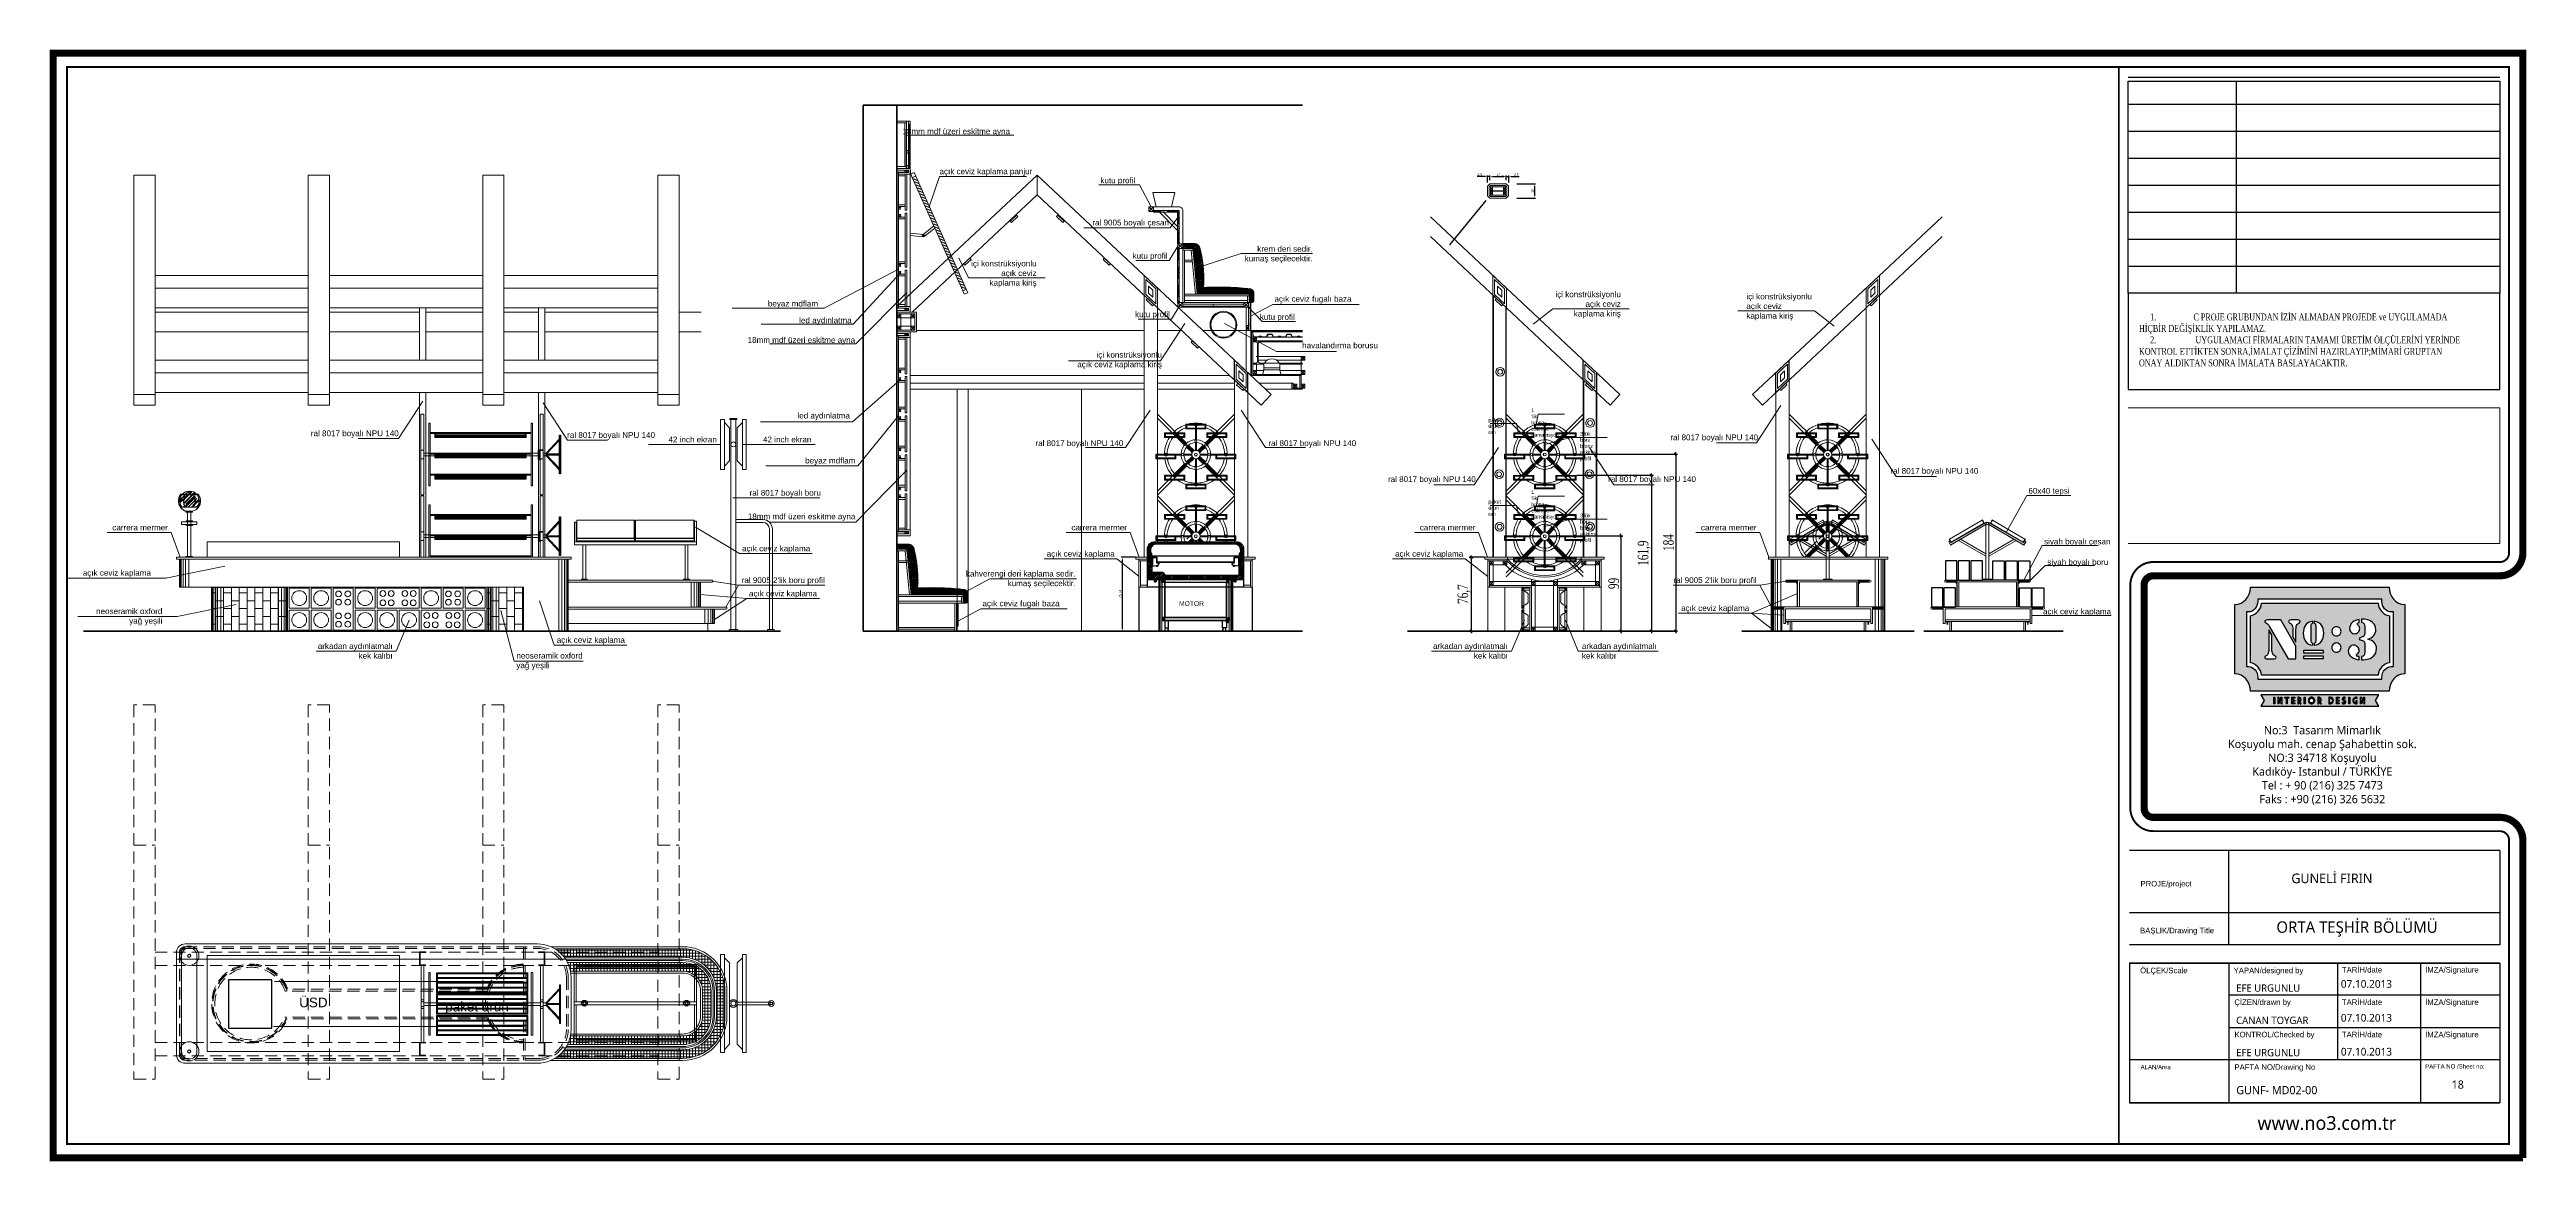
# Model space of a CAD drawing. Header units: millimetres. Extents: x 54215 to 67697, y 23496 to 56611.
# Drawn here: x 55893 to 58468, y 34151 to 35307 of the extents above; entities that cross this region are included whole.
import ezdxf
from ezdxf.enums import TextEntityAlignment as Align

# ---------------------------------------------------------------- set-up
doc = ezdxf.new("R2010")
doc.units = ezdxf.units.MM
for name, pattern in [('CENTER', [2, 1.25, -0.25, 0.25, -0.25]), ('DASHED', [19.05, 12.7, -6.35]), ('HIDDEN', [0.375, 0.25, -0.125])]:
    doc.linetypes.add(name, pattern=pattern)
doc.layers.add('0 rölöve', color=7, linetype='Continuous', true_color=0xf1380e)
for name, color, linetype, lineweight in [('b_görünüş', 44, 'Continuous', 25), ('Layer1', 7, 'Continuous', 35), ('no3_ahsap gorunus arka ince', 53, 'Continuous', 15), ('no3_ahsap gorunus arka kalın', 43, 'Continuous', 15), ('no3_ahsap gorunus on ince', 32, 'Continuous', 13), ('no3_barisol', 50, 'Continuous', 13), ('no3_cam gorunus arka', 140, 'Continuous', 13), ('no3_cam gorunus on', 142, 'Continuous', 15), ('no3_duvar kaplama', 8, 'Continuous', 0), ('no3_duvar mevcut', 4, 'Continuous', 35), ('no3_döşeme kaplama', 8, 'Continuous', 0), ('no3_döşeme kaplama trimli', 8, 'Continuous', 0), ('no3_elektrik işaretleri', 10, 'Continuous', 0), ('no3_kutu profil gorunus', 8, 'Continuous', 0), ('no3_kutuprofil kesit', 74, 'Continuous', 18), ('no3_lejand', 255, 'Continuous', 13), ('no3_mermer gorunus on', 31, 'Continuous', 15), ('no3_mermer kesit', 21, 'Continuous', 20), ('no3_mobilya aydınlatma', 50, 'Continuous', 13), ('no3_paslanmaz gorunus arka', 173, 'Continuous', 13), ('no3_paslanmaz gorunus on', 163, 'Continuous', 15), ('no3_paslanmaz kesit arka', 145, 'Continuous', 20), ('no3_paslanmaz kesit on', 153, 'Continuous', 20), ('no3_tavan aydınlatma', 50, 'Continuous', 13), ('no3_yazı duvar', 152, 'Continuous', 0), ('no3_yazı tefriş', 152, 'Continuous', 0), ('t_tarama', 251, 'Continuous', 20), ('t_yazı', 154, 'Continuous', 25), ('tarama', 8, 'Continuous', 9), ('çizgi', 7, 'Continuous', 30)]:
    doc.layers.add(name, color=color, linetype=linetype, lineweight=lineweight)
for name, color, linetype, lineweight, true_color in [('no3_ahsap kesit arka', 7, 'Continuous', 20, 0xff4f14), ('no3_ahsap kesit on', 7, 'Continuous', 20, 0xfca103), ('no3_alçıpan kesit', 7, 'Continuous', 20, 0xf5003d), ('no3_tefriş ön ince', 7, 'Continuous', 18, 0x8c1aff)]:
    doc.layers.add(name, color=color, linetype=linetype, lineweight=lineweight, true_color=true_color)
doc.styles.add('ARIALT', font='arial.ttf', dxfattribs={"height": 10})
doc.styles.get("Standard").update_dxf_attribs({"font": 'arial.ttf'})
doc.styles.add('Ölçü50', font='georgia.ttf', dxfattribs={"width": 0.7})
doc.dimstyles.new('ISO-25', dxfattribs={"dimtxt": 2.5, "dimasz": 2.5, "dimexe": 1.25, "dimexo": 0.625, "dimtad": 1, "dimtxsty": 'Standard', "dimcen": 2.5, "dimadec": 0, "dimazin": 0, "dimtfac": 1, "dimtmove": 0, "dimatfit": 3, "dimfxl": 1, "dimarcsym": 0})
doc.dimstyles.new('olcu10', dxfattribs={"dimtxt": 11, "dimasz": 2, "dimexe": 1.25, "dimexo": 0.625, "dimgap": 0.5, "dimtad": 1, "dimdec": 1, "dimzin": 9, "dimtxsty": 'Ölçü50', "dimblk": 'CENTIK', "dimcen": 2, "dimclrd": 250, "dimclre": 250, "dimclrt": 44, "dimazin": 2, "dimtfac": 1, "dimtdec": 1, "dimtix": 1, "dimtmove": 0, "dimatfit": 3, "dimldrblk": 'CENTIK', "dimfxl": 1, "dimlwd": -1, "dimarcsym": 0})
pattern_1 = [(0, (-51188.6744, -20470.6243), (0, 3.175), []), (90, (-51188.6744, -20470.6243), (-3.175, 2e-16), [])]
pattern_2 = [(45, (30786.46157, -13411.90448), (0.0561266008, -0.0561266008), [])]

# ---------------------------------------------------------------- blocks, each defined once
blk = doc.blocks.new('cimit')
for p, q in [((9901, -11205.1), (9915, -11205.1)), ((9901, -11206.1), (9915, -11206.1))]:
    blk.add_line(p, q)
for points in [[(9901, -11204.2), (9915, -11189.5)], [(9901.5, -11205.1), (9915, -11190.9)], [(9916, -11185.7), (9916, -11225.7), (9915, -11225.7), (9915, -11185.7), (9916, -11185.7)], [(9901, -11207.2), (9915, -11221.9)], [(9901.4, -11206.1), (9915, -11220.4)]]:
    blk.add_lwpolyline(points)
at = {"layer": 'no3_kutu profil gorunus'}
for points in [[(9787, -11173.1), (9788, -11173.1), (9788, -11194), (9787, -11194)], [(9881, -11173.1), (9881, -11174.1), (9788, -11174.1), (9788, -11173.1)], [(9881, -11173.1), (9882, -11173.1), (9882, -11194), (9881, -11194)], [(9787, -11195), (9788, -11195), (9788, -11216), (9787, -11216)], [(9881, -11178.1), (9881, -11179.1), (9788, -11179.1), (9788, -11178.1)], [(9881, -11183), (9881, -11184), (9788, -11184), (9788, -11183)], [(9881, -11188), (9881, -11189), (9788, -11189), (9788, -11188)], [(9881, -11193), (9881, -11194), (9788, -11194), (9788, -11193)], [(9881, -11195), (9881, -11196), (9788, -11196), (9788, -11195)], [(9881, -11200), (9881, -11201), (9788, -11201), (9788, -11200)], [(9881, -11195), (9882, -11195), (9882, -11216), (9881, -11216)], [(9787, -11238.4), (9788, -11238.4), (9788, -11217.4), (9787, -11217.4)], [(9881, -11205), (9881, -11206), (9788, -11206), (9788, -11205)], [(9881, -11210), (9881, -11211), (9788, -11211), (9788, -11210)], [(9881, -11215), (9881, -11216), (9788, -11216), (9788, -11215)], [(9881, -11218.4), (9881, -11217.4), (9788, -11217.4), (9788, -11218.4)], [(9881, -11223.4), (9881, -11222.4), (9788, -11222.4), (9788, -11223.4)], [(9881, -11238.4), (9882, -11238.4), (9882, -11217.4), (9881, -11217.4)], [(9881, -11228.4), (9881, -11227.4), (9788, -11227.4), (9788, -11228.4)], [(9881, -11233.4), (9881, -11232.4), (9788, -11232.4), (9788, -11233.4)], [(9881, -11238.4), (9881, -11237.4), (9788, -11237.4), (9788, -11238.4)]]:
    blk.add_lwpolyline(points, close=True, dxfattribs=at)
at = {"layer": 'no3_paslanmaz gorunus on'}
for points in [[(9774, -11165.5), (9774, -11245.5), (9771, -11245.5), (9771, -11165.5), (9774, -11165.5)], [(9898, -11165.5), (9898, -11245.5), (9895, -11245.5), (9895, -11165.5), (9898, -11165.5)], [(9787, -11207.2), (9774, -11207.2), (9774, -11204.2), (9787, -11204.2)], [(9788, -11204.2), (9881, -11204.2)], [(9881, -11207.2), (9788, -11207.2)], [(9882, -11204.2), (9895, -11204.2), (9895, -11207.2), (9882, -11207.2)]]:
    blk.add_lwpolyline(points, dxfattribs=at)
at = {"layer": 'no3_paslanmaz gorunus on', "color": 30}
for points in [[(9779, -11173), (9779, -11238), (9780.5, -11238), (9780.5, -11173), (9779, -11173)], [(9885.5, -11173), (9885.5, -11238), (9887, -11238), (9887, -11173), (9885.5, -11173)]]:
    blk.add_lwpolyline(points, close=True, dxfattribs=at)
at = {"layer": 'no3_paslanmaz gorunus on'}
blk.add_lwpolyline([(9898, -11204.2), (9901, -11204.2), (9901, -11207.2), (9898, -11207.2)], close=True, dxfattribs=at)
at = {"layer": 'no3_paslanmaz gorunus on', "linetype": 'DASHED'}
for centre, start, end in [((9772.5, -11200.8), 232.3706, 307.6294), ((9772.5, -11210.7), 52.3706, 127.6294), ((9896.5, -11200.8), 232.3706, 307.6294), ((9896.5, -11210.7), 52.3706, 127.6294)]:
    blk.add_arc(centre, 2.46, start, end, dxfattribs=at)
at = {"layer": 't_tarama', "linetype": 'DASHED', "ltscale": 0.05}
for p, q in [((9774, -11201.2), (9771, -11201.2)), ((9774, -11210.2), (9771, -11210.2)), ((9895, -11201.2), (9898, -11201.2)), ((9895, -11210.2), (9898, -11210.2))]:
    blk.add_line(p, q, dxfattribs=at)
blk = doc.blocks.new('npu140')
at = {"layer": 'no3_kutuprofil kesit'}
for p, q in [((3687.9, 3113.7), (3681.3, 3113.7)), ((3681.3, 3113.7), (3681.3, 3099.7)), ((3681.3, 3099.7), (3687.9, 3099.7)), ((3682.2, 3112.9), (3682.2, 3100.5)), ((3687.4, 3113.1), (3682.4, 3113.1)), ((3682.4, 3100.3), (3687.4, 3100.3)), ((3687.9, 3113.6), (3687.9, 3113.7)), ((3687.9, 3113.6), (3687.9, 3113.7)), ((3687.9, 3099.8), (3687.9, 3099.7))]:
    blk.add_line(p, q, dxfattribs=at)
for centre, radius, start, end in [((3682.4, 3112.9), 0.2, 90, 180), ((3682.4, 3100.5), 0.2, 180, 270), ((3687.4, 3113.6), 0.5, 270, 0), ((3687.4, 3099.8), 0.5, 0, 90)]:
    blk.add_arc(centre, radius, start, end, dxfattribs=at)
blk = doc.blocks.new('orta ünite')
at = {"layer": 'no3_duvar kaplama'}
h = blk.add_hatch(dxfattribs=at)
h.set_pattern_fill('NET', color=250)
h.set_pattern_definition(pattern_1)
edge = h.paths.add_edge_path()
edge.add_line((4305.6, 3065), (4190.1, 3063.2))
edge.add_arc((4639.7, 3451.3), 593.9, 220.8013, 221.2682)
edge.add_line((4193.3, 3059.6), (4305.6, 3059.6))
edge.add_line((4305.6, 3059.6), (4305.6, 3065))
edge = h.paths.add_edge_path()
edge.add_line((4305.6, 3068.5), (4183.4, 3068.5))
edge.add_arc((4165.3, 3038.5), 35, 45, 58.9891, ccw=False)
edge.add_line((4190.1, 3063.2), (4305.6, 3065))
edge.add_line((4305.6, 3065), (4305.6, 3068.5))
edge = h.paths.add_edge_path()
edge.add_arc((4316.3, 3024.5), 44, 75.1113, 90)
edge.add_line((4316.3, 3068.5), (4305.6, 3068.5))
edge.add_line((4305.6, 3068.5), (4305.6, 3059.6))
edge.add_line((4305.6, 3059.6), (4316.3, 3059.6))
edge.add_arc((4316.3, 3024.5), 35.1, 71.2101, 90, ccw=False)
edge.add_line((4327.6, 3057.7), (4327.6, 3067))
edge = h.paths.add_edge_path()
edge.add_line((4327.6, 3067), (4327.6, 3057.7))
edge.add_arc((4316.3, 3024.5), 35.1, 0, 71.2101, ccw=False)
edge.add_line((4351.4, 3024.5), (4351.4, 3011.5))
edge.add_line((4351.4, 3011.5), (4360.3, 3011.5))
edge.add_line((4360.3, 3011.5), (4360.3, 3015.3))
edge.add_line((4360.3, 3015.3), (4360.3, 3024.5))
edge.add_arc((4316.3, 3024.5), 44, 360, 435.1113)
edge = h.paths.add_edge_path()
edge.add_line((4360.3, 2998.5), (4360.3, 3007.6))
edge.add_line((4360.3, 3007.6), (4360.3, 3011.5))
edge.add_line((4360.3, 3011.5), (4351.4, 3011.5))
edge.add_line((4351.4, 3011.5), (4351.4, 2998.5))
edge.add_arc((4316.3, 2998.5), 35.1, -71.2101, 0, ccw=False)
edge.add_line((4327.6, 2965.2), (4327.6, 2955.9))
edge.add_arc((4316.3, 2998.5), 44, 284.8887, 360)
edge = h.paths.add_edge_path()
edge.add_arc((4316.3, 2998.5), 35.1, 270, 288.7899, ccw=False)
edge.add_line((4316.3, 2963.4), (4305.6, 2963.4))
edge.add_line((4305.6, 2963.4), (4305.6, 2954.5))
edge.add_line((4305.6, 2954.5), (4316.3, 2954.5))
edge.add_arc((4316.3, 2998.5), 44, 270, 284.8887)
edge.add_line((4327.6, 2955.9), (4327.6, 2965.2))
edge = h.paths.add_edge_path()
edge.add_line((4305.6, 2963.4), (4193.4, 2963.4))
edge.add_arc((4072.4, 3068.2), 160.1, 316.8823, 319.0776, ccw=False)
edge.add_line((4189.3, 2958.8), (4305.6, 2957.1))
edge.add_line((4305.6, 2957.1), (4305.6, 2963.4))
edge = h.paths.add_edge_path()
edge.add_line((4305.6, 2957.1), (4189.3, 2958.8))
edge.add_arc((4170, 2979.5), 28.3, 297.8614, 313.0655, ccw=False)
edge.add_line((4183.2, 2954.5), (4305.6, 2954.5))
edge.add_line((4305.6, 2954.5), (4305.6, 2957.1))
h = blk.add_hatch(dxfattribs=at)
h.set_pattern_fill('NET', color=256)
h.set_pattern_definition(pattern_1)
edge = h.paths.add_edge_path()
edge.add_line((4305.6, 3051), (4198.6, 3049.3))
edge.add_arc((4180.1, 3041.7), 20, 9.7512, 22.2808, ccw=False)
edge.add_line((4199.8, 3045.1), (4305.6, 3045.1))
edge.add_line((4305.6, 3045.1), (4305.6, 3051))
edge = h.paths.add_edge_path()
edge.add_line((4305.6, 3054), (4196.8, 3054))
edge.add_arc((4179, 3044.3), 20.3, 14.3632, 28.681, ccw=False)
edge.add_line((4198.6, 3049.3), (4305.6, 3051))
edge.add_line((4305.6, 3051), (4305.6, 3054))
edge = h.paths.add_edge_path()
edge.add_arc((4316.3, 3024.5), 29.6, 67.5183, 90)
edge.add_line((4316.3, 3054), (4305.6, 3054))
edge.add_line((4305.6, 3054), (4305.6, 3045.1))
edge.add_line((4305.6, 3045.1), (4316.3, 3045.1))
edge.add_arc((4316.3, 3024.5), 20.7, 56.8326, 90, ccw=False)
edge.add_line((4327.6, 3041.8), (4327.6, 3051.8))
edge = h.paths.add_edge_path()
edge.add_line((4327.6, 3051.8), (4327.6, 3041.8))
edge.add_arc((4316.3, 3024.5), 20.7, 0, 56.8326, ccw=False)
edge.add_line((4337, 3024.5), (4337, 3011.5))
edge.add_line((4337, 3011.5), (4345.9, 3011.5))
edge.add_line((4345.9, 3011.5), (4345.9, 3024.5))
edge.add_arc((4316.3, 3024.5), 29.6, 0, 67.5183)
edge = h.paths.add_edge_path()
edge.add_line((4345.9, 3011.5), (4337, 3011.5))
edge.add_line((4337, 3011.5), (4337, 2998.5))
edge.add_arc((4316.3, 2998.5), 20.7, -56.8326, 0, ccw=False)
edge.add_line((4327.6, 2981.2), (4327.6, 2971.1))
edge.add_arc((4316.3, 2998.5), 29.6, 292.4817, 360)
edge.add_line((4345.9, 2998.5), (4345.9, 3011.5))
edge = h.paths.add_edge_path()
edge.add_arc((4316.3, 2998.5), 20.7, 270, 303.1674, ccw=False)
edge.add_line((4316.3, 2977.8), (4305.6, 2977.8))
edge.add_line((4305.6, 2977.8), (4305.6, 2968.9))
edge.add_line((4305.6, 2968.9), (4316.3, 2968.9))
edge.add_arc((4316.3, 2998.5), 29.6, 270, 292.4817)
edge.add_line((4327.6, 2971.1), (4327.6, 2981.2))
edge = h.paths.add_edge_path()
edge.add_line((4305.6, 2977.8), (4199.7, 2977.8))
edge.add_arc((4183.3, 2979.2), 16.4, 337.9534, 354.9983, ccw=False)
edge.add_line((4198.5, 2973.1), (4305.6, 2971.1))
edge.add_line((4305.6, 2971.1), (4305.6, 2977.8))
edge = h.paths.add_edge_path()
edge.add_line((4305.6, 2971.1), (4198.5, 2973.1))
edge.add_arc((4345.9, 2900.8), 164.2, 153.8784, 155.49)
edge.add_line((4196.6, 2968.9), (4305.6, 2968.9))
edge.add_line((4305.6, 2968.9), (4305.6, 2971.1))
for centre, radius in [((4214.2, 3011.8), 3), ((4214.2, 3011.8), 1.5), ((4320.3, 3011.8), 3), ((4320.3, 3011.8), 1.5)]:
    blk.add_circle(centre, radius)
at = {"layer": 'no3_ahsap gorunus arka ince'}
for p, q in [((4203.7, 3051.9), (4330.7, 3051.9)), ((4203.7, 2971.7), (4203.7, 3051.9)), ((4205.7, 3050.4), (4328.7, 3050.4)), ((4205.7, 3013.3), (4205.7, 3050.4)), ((4205.7, 3049.4), (4328.7, 3049.4)), ((4328.7, 3013.3), (4328.7, 3050.4)), ((4330.7, 2971.7), (4330.7, 3051.9)), ((4203.7, 3013.3), (4330.7, 3013.3)), ((4203.7, 3010.3), (4330.7, 3010.3)), ((4205.7, 2973.3), (4205.7, 3010.3)), ((4328.7, 2973.3), (4328.7, 3010.3)), ((4203.7, 2971.7), (4330.7, 2971.7)), ((4205.7, 2974.3), (4328.7, 2974.3)), ((4205.7, 2973.3), (4328.7, 2973.3))]:
    blk.add_line(p, q, dxfattribs=at)
at = {"layer": 'no3_ahsap gorunus on ince', "linetype": 'DASHED'}
for p, q in [((4150.9, 3070.5), (4150.9, 2952.5)), ((4152.7, 3070.5), (4152.7, 2952.5))]:
    blk.add_line(p, q, dxfattribs=at)
at = {"layer": 'no3_ahsap gorunus on ince'}
for p, q in [((3795.4, 3061.2), (3795.4, 2961.8)), ((3811.4, 3061.2), (3811.4, 2961.8))]:
    blk.add_line(p, q, dxfattribs=at)
at = {"layer": 'no3_ahsap gorunus on ince', "linetype": 'DASHED'}
for points in [[(3799.1, 3070.5), (4165.3, 3070.5, -0.414214), (4197.3, 3038.5), (4197.3, 2984.5, -0.414214), (4165.3, 2952.5), (3799.1, 2952.5, -0.414214), (3793.1, 2958.5), (3793.1, 3064.5, -0.414214)], [(3799.1, 3068.7), (4165.3, 3068.7, -0.414214), (4195.5, 3038.5), (4195.5, 2984.5, -0.414214), (4165.3, 2954.3), (3799.1, 2954.3, -0.414214), (3794.9, 2958.5), (3794.9, 3064.5, -0.414214)]]:
    blk.add_lwpolyline(points, format="xyb", close=True, dxfattribs=at)
at = {"layer": 'no3_ahsap gorunus on ince'}
for points in [[(3790.1, 3057.6), (4316.3, 3057.6, -0.414214), (4349.4, 3024.5), (4349.4, 2998.5, -0.414214), (4316.3, 2965.4), (4191.7, 2965.4)], [(4200, 3043.1), (4316.3, 3043.1, -0.414214), (4335, 3024.5), (4335, 2998.5, -0.414214), (4316.3, 2979.8), (4200, 2979.8)]]:
    blk.add_lwpolyline(points, format="xyb", dxfattribs=at)
for centre, start, end in [((3803.4, 3061.2), 0, 180), ((3803.4, 2961.8), 180, 0)]:
    blk.add_arc(centre, 8, start, end, dxfattribs=at)
at = {"layer": 'no3_ahsap kesit on', "linetype": 'DASHED'}
for p, q in [((4113.6, 3024.5), (3903.1, 3024.5)), ((4114.3, 3026.3), (3904.4, 3026.3)), ((4114, 2997.5), (3902.7, 2997.5)), ((4114.7, 2995.7), (3903.9, 2995.7))]:
    blk.add_line(p, q, dxfattribs=at)
for centre, radius, start, end in [((3867.7, 3011.5), 39.5, 19.215, 339.2415), ((3867.7, 3011.5), 37.7, 20.1713, 338.2009), ((4150.9, 3011.5), 39.5, 90, 270), ((4150.9, 3011.5), 37.7, 90, 270)]:
    blk.add_arc(centre, radius, start, end, dxfattribs=at)
at = {"layer": 'no3_duvar kaplama', "linetype": 'DASHED'}
for centre, radius, start, end in [((3867.7, 3011.5), 41, 21.1601, 337.3335), ((3867.7, 3011.5), 40, 21.7156, 336.734), ((4150.9, 3011.5), 41, 90, 158.8399), ((4150.9, 3011.5), 40, 90, 158.2844), ((4150.9, 3011.5), 41, 202.6665, 270), ((4150.9, 3011.5), 40, 203.266, 270)]:
    blk.add_arc(centre, radius, start, end, dxfattribs=at)
at = {"layer": 'no3_elektrik işaretleri'}
for p, q in [((4359.7, 3059.1), (4365, 3053.7)), ((4365, 2969.2), (4365, 3053.7)), ((4378.4, 3059.1), (4373, 3053.7)), ((4373, 2969.2), (4373, 3053.7)), ((4359.7, 2963.9), (4365, 2969.2)), ((4378.4, 2963.9), (4373, 2969.2))]:
    blk.add_line(p, q, dxfattribs=at)
for points in [[(4359.7, 3062.5), (4359.7, 2960.5), (4355.7, 2960.5), (4355.7, 3062.5)], [(4378.4, 3062.5), (4378.4, 2960.5), (4382.4, 2960.5), (4382.4, 3062.5)]]:
    blk.add_lwpolyline(points, close=True, dxfattribs=at)
at = {"layer": 'no3_kutu profil gorunus'}
for p, q in [((4150.9, 3034.5), (3892.1, 3034.5)), ((4150.9, 2987.5), (3891.1, 2987.5))]:
    blk.add_line(p, q, dxfattribs=at)
at = {"layer": 'no3_kutuprofil kesit'}
for p, q in [((4371.3, 3013), (4408.5, 3013)), ((4371.3, 3010), (4408.5, 3010))]:
    blk.add_line(p, q, dxfattribs=at)
for points in [[(4179.3, 3070.6), (4316.3, 3070.6, -0.414214), (4362.4, 3024.5), (4362.4, 2998.5, -0.414214), (4316.3, 2952.4), (4179.3, 2952.4)], [(4183.4, 3068.5), (4316.3, 3068.5, -0.414214), (4360.3, 3024.5), (4360.3, 2998.5, -0.414214), (4316.3, 2954.5), (4183.4, 2954.5)], [(4193.3, 3059.6), (4316.3, 3059.6, -0.414214), (4351.4, 3024.5), (4351.4, 2998.5, -0.414214), (4316.3, 2963.4), (4193.3, 2963.4)], [(4195.6, 3056.1), (4316.3, 3056.1, -0.414214), (4348, 3024.5), (4348, 2998.5, -0.414214), (4316.3, 2966.8), (4195.6, 2966.8)], [(4196.7, 3054), (4316.3, 3054, -0.414214), (4345.9, 3024.5), (4345.9, 2998.5, -0.414214), (4316.3, 2968.9), (4196.7, 2968.9)], [(4199.7, 3045.1), (4316.3, 3045.1, -0.414214), (4337, 3024.5), (4337, 2998.5, -0.414214), (4316.3, 2977.8), (4199.7, 2977.8)]]:
    blk.add_lwpolyline(points, format="xyb", dxfattribs=at)
for centre, radius in [((4369, 3011.5), 4), ((4369, 3011.5), 2.5), ((4408.5, 3011.5), 3), ((4408.5, 3011.5), 1.5), ((4408.5, 3011.5), 1.05)]:
    blk.add_circle(centre, radius, dxfattribs=at)
at = {"layer": 'no3_mermer gorunus on'}
blk.add_lwpolyline([(3799.1, 3073.5), (4165.3, 3073.5, -0.414214), (4200.3, 3038.5), (4200.3, 2984.5, -0.414214), (4165.3, 2949.5), (3799.1, 2949.5, -0.414214), (3790.1, 2958.5), (3790.1, 3064.5, -0.414214)], format="xyb", close=True, dxfattribs=at)
at = {"layer": 'no3_mobilya aydınlatma'}
for centre, radius in [((3803.4, 3061.2), 10), ((3803.4, 3061.2), 1.7), ((3803.4, 3061.2), 1.5), ((3803.4, 2961.8), 10), ((3803.4, 2961.8), 1.7), ((3803.4, 2961.8), 1.5)]:
    blk.add_circle(centre, radius, dxfattribs=at)
at = {"layer": 'no3_paslanmaz gorunus arka'}
for points in [[(3822.1, 2961.5), (3822.1, 3061.5), (4022.1, 3061.5), (4022.1, 2961.5)], [(3822.1, 3061.5), (4022.1, 3061.5), (4022.1, 2961.5), (3822.1, 2961.5)]]:
    blk.add_lwpolyline(points, close=True, dxfattribs=at)
at = {"layer": '0 rölöve'}
blk.add_blockref('npu140', (361.3, -48.6), dxfattribs=at)
at = {"layer": '0 rölöve', "xscale": -1}
blk.add_blockref('npu140', (7854.5, -48.6), dxfattribs=at)
at = {"layer": '0 rölöve', "xscale": -1, "rotation": 180}
blk.add_blockref('npu140', (361.3, 6070.8), dxfattribs=at)
at = {"layer": '0 rölöve', "rotation": 180}
blk.add_blockref('npu140', (7854.5, 6070.8), dxfattribs=at)
at = {"layer": 't_tarama'}
blk.add_blockref('cimit', (-5726.6, 14216.6), dxfattribs=at)
at = {"layer": 't_yazı', "char_height": 10, "width": 307.913, "attachment_point": 7}
for s, insert in [('ÜSD', (3917.7, 3007.5)), ('paket ürün', (4069.5, 3000.3))]:
    blk.add_mtext(s, dxfattribs=dict(at, insert=insert))
blk = doc.blocks.new('sedirkesit')
at = {"layer": 'no3_döşeme kaplama'}
h = blk.add_hatch(dxfattribs=at)
h.set_pattern_fill('GOST_GROUND', color=256, scale=0.1, angle=-45)
h.set_pattern_definition([(360, (-391.1663, 3306.352), (1, -1), [2]), (360, (-390.9541, 3306.1398), (1, -1), [2]), (360, (-390.742, 3305.9277), (1, -1), [2])])
edge = h.paths.add_edge_path()
edge.add_arc((2746.1, 4584.7), 2, 270, 360)
edge.add_line((2748.1, 4584.7), (2748.1, 4592.2))
edge.add_arc((2743.2, 4591.9), 5, 3.0283, 72.8571)
edge.add_arc((2711.1, 4327.2), 271.6, 82.9031, 94.7162)
edge.add_line((2688.7, 4597.9), (2689.2, 4591.2))
edge.add_line((2689.2, 4591.2), (2696.7, 4591.2))
edge.add_line((2696.7, 4591.2), (2743.1, 4591.2))
edge.add_line((2743.1, 4591.2), (2743.1, 4582.7))
edge.add_line((2743.1, 4582.7), (2746.1, 4582.7))
at = {"layer": 'no3_döşeme kaplama trimli'}
h = blk.add_hatch(dxfattribs=at)
h.set_pattern_fill('GOST_GROUND', color=256, scale=0.2)
h.set_pattern_definition([(45, (3988.3898, 1510.6872), (2.8284271, -2e-16), [4]), (45, (3988.9898, 1510.6872), (2.8284271, -2e-16), [4]), (45, (3989.5898, 1510.6872), (2.8284271, -2e-16), [4])])
edge = h.paths.add_edge_path()
edge.add_arc((2687, 4638.5), 5, 20.1712, 90)
edge.add_line((2687, 4643.5), (2674.2, 4643.5))
edge.add_line((2674.2, 4643.5), (2674.2, 4638.8))
edge.add_line((2674.2, 4638.8), (2684.5, 4638.8))
edge.add_line((2684.5, 4638.8), (2688.7, 4598.5))
edge.add_line((2688.7, 4598.5), (2696, 4598.5))
edge.add_arc((2560.8, 4605.7), 135.4, 356.9822, 374.8039)
at = {"layer": 'b_görünüş'}
blk.add_line((2687, 4643.5, 0), (2674.2, 4643.5, 0), dxfattribs=at)
for centre, radius, start, end in [((2687, 4638.5, 0), 5, 20.1712, 90), ((2566.2, 4606.7, 0), 129.9, 357.5869, 14.9911), ((2692.6, 4601.6, 0), 3.45, 283.571, 353.8442)]:
    blk.add_arc(centre, radius, start, end, dxfattribs=at)
at = {"layer": 'no3_ahsap gorunus on ince'}
for p, q in [((2748.1, 4584.7, 0), (2748.1, 4592.2, 0)), ((2676, 4582.7, 0), (2746.1, 4582.7, 0)), ((2734.3, 4582.7, 0), (2734.3, 4553.5, 0)), ((2736.1, 4582.7, 0), (2736.1, 4553.5, 0)), ((2737.9, 4577.7, 0), (2737.6, 4577.4, 0)), ((2737.6, 4577.4, 0), (2737.6, 4576.4, 0)), ((2737.6, 4576.4, 0), (2737.9, 4576, 0)), ((2737.6, 4564.9, 0), (2737.9, 4565.3, 0)), ((2737.6, 4563.9, 0), (2737.6, 4564.9, 0)), ((2737.9, 4563.5, 0), (2737.6, 4563.9, 0))]:
    blk.add_line(p, q, dxfattribs=at)
at = {"layer": 'no3_ahsap gorunus on ince', "elevation": 0}
for points in [[(2737.9, 4563.5), (2737.9, 4558.5), (2736.1, 4558.5), (2736.1, 4582.7), (2737.9, 4582.7), (2737.9, 4577.7)], [(2737.9, 4576), (2737.9, 4565.3)]]:
    blk.add_lwpolyline(points, dxfattribs=at)
at = {"layer": 'no3_ahsap gorunus on ince'}
for centre, radius, start, end in [((2710.4, 4295.5, 0), 303.2, 83.5198, 94.0994), ((2743.2, 4591.9, 0), 5, 3.0283, 72.8571), ((2746.1, 4584.7, 0), 2, 270, 0)]:
    blk.add_arc(centre, radius, start, end, dxfattribs=at)
at = {"layer": 'no3_ahsap kesit on'}
for p, q in [((2674.2, 4638.8, 0), (2674.2, 4643.5, 0)), ((2684.5, 4638.8, 0), (2674.2, 4638.8, 0)), ((2674.2, 4638.8, 0), (2674.2, 4553.5, 0)), ((2684.6, 4637, 0), (2674.2, 4637, 0)), ((2676, 4637, 0), (2676, 4553.5, 0)), ((2687.4, 4591.2, 0), (2682.8, 4637, 0)), ((2689.2, 4591.2, 0), (2684.5, 4638.8, 0)), ((2684.8, 4626.6, 0), (2676, 4626.6, 0)), ((2685, 4624.8, 0), (2676, 4624.8, 0)), ((2743.1, 4591.2, 0), (2676, 4591.2, 0)), ((2743.1, 4589.4, 0), (2676, 4589.4, 0)), ((2741.3, 4584.5, 0), (2676, 4584.5, 0)), ((2688.7, 4591.4, 0), (2688.5, 4591.4, 0)), ((2741.3, 4582.7, 0), (2741.3, 4589.4, 0)), ((2743.1, 4582.7, 0), (2743.1, 4591.2, 0)), ((2734.3, 4557.3, 0), (2676, 4557.3, 0)), ((2734.3, 4555.5, 0), (2676, 4555.5, 0))]:
    blk.add_line(p, q, dxfattribs=at)
at = {"layer": 'no3_duvar kaplama', "linetype": 'DASHED'}
blk.add_line((2748.1, 4584.7, 0), (2748.1, 4592.2, 0), dxfattribs=at)
at = {"layer": 'no3_duvar kaplama'}
for p, q in [((2737.9, 4577.7, 0), (2737.9, 4576, 0)), ((2737.9, 4565.3, 0), (2737.9, 4563.5, 0))]:
    blk.add_line(p, q, dxfattribs=at)
at = {"layer": 'no3_duvar kaplama', "linetype": 'DASHED'}
for centre, radius, start, end in [((2710.4, 4295.5, 0), 303.2, 83.5198, 94.0994), ((2743.2, 4591.9, 0), 5, 3.0283, 72.8571), ((2746.1, 4584.7, 0), 2, 270, 0)]:
    blk.add_arc(centre, radius, start, end, dxfattribs=at)
at = {"layer": 'no3_kutuprofil kesit'}
blk.add_line((2696.1, 4591.4, 0), (2696.3, 4591.4, 0), dxfattribs=at)
blk = doc.blocks.new('tttt')
at = {"layer": 'no3_tavan aydınlatma'}
for p, q in [((1845.4, 4789.3), (1846.8, 4795.4)), ((1845.4, 4789.3), (1864.9, 4789.3)), ((1863.5, 4802.4), (1846.8, 4802.4)), ((1846.8, 4802.4), (1846.8, 4797.4)), ((1863.5, 4797.4), (1846.8, 4797.4)), ((1846.8, 4797.4), (1846.8, 4795.4)), ((1863.5, 4795.4), (1846.8, 4795.4)), ((1863.5, 4797.4), (1863.5, 4802.4)), ((1863.5, 4795.4), (1863.5, 4797.4)), ((1864.9, 4789.3), (1863.5, 4795.4))]:
    blk.add_line(p, q, dxfattribs=at)
blk.add_arc((1855.1, 4798), 8.79, 29.8912, 150.1088, dxfattribs=at)
blk = doc.blocks.new('MAKARA ON')
at = {"color": 4}
for p, q in [((-0.3, 0), (0.3, 0)), ((-0.5, -0.7), (-0.5, -0.2)), ((-0.5, -1.5), (-0.5, -1.2)), ((-0.4, -1.5), (-0.5, -1.5)), ((-0.4, -0.8), (-0.4, -0.2)), ((-0.4, -1.5), (-0.4, -1.1)), ((-0.3, -0.1), (0.3, -0.1)), ((0.4, -0.2), (0.4, -0.8)), ((0.4, -1.1), (0.4, -1.5)), ((0.5, -1.5), (0.4, -1.5)), ((0.5, -0.2), (0.5, -0.8)), ((0.5, -1.1), (0.5, -1.5))]:
    blk.add_line(p, q, dxfattribs=at)
at = {"color": 9, "linetype": 'CENTER', "ltscale": 0.2}
blk.add_line((-0.6, -1), (0.7, -1), dxfattribs=at)
at = {"color": 4}
for centre, radius, start, end in [((-0.3, -0.2), 0.2, 90, 180), ((-0.3, -0.2), 0.1, 90, 180), ((0.3, -0.2), 0.2, 0, 90), ((0.3, -0.2), 0.1, 0, 90)]:
    blk.add_arc(centre, radius, start, end, dxfattribs=at)
at = {"layer": 'Layer1', "color": 3}
for p, q in [((-0.5, -0.7), (-0.5, -1.2)), ((-0.5, -0.7), (-0.5, -0.7)), ((-0.5, -0.7), (-0.5, -1.2)), ((-0.3, -0.8), (-0.5, -0.8)), ((-0.3, -1.1), (-0.5, -1.1)), ((-0.5, -1.2), (-0.5, -1.2)), ((-0.3, -1.7), (-0.3, -0.2)), ((-0.3, -0.2), (-0.2, -0.2)), ((-0.2, -1.7), (-0.3, -1.7)), ((-0.2, -0.2), (-0.2, -1.7)), ((0.2, -0.2), (0.3, -0.2)), ((0.2, -0.2), (0.2, -1.7)), ((0.3, -1.7), (0.2, -1.7)), ((0.3, -0.2), (0.3, -1.7)), ((0.3, -0.8), (0.6, -0.8)), ((0.3, -1.1), (0.6, -1.1)), ((0.6, -0.8), (0.6, -1.1))]:
    blk.add_line(p, q, dxfattribs=at)
for centre, start, end in [((0, -0.2), 186.0256, 353.9744), ((0, -1.7), 6.0256, 173.9744)]:
    blk.add_arc(centre, 0.181, start, end, dxfattribs=at)
blk = doc.blocks.new('LED')
h = blk.add_hatch()
h.set_pattern_fill('ANSI31', color=256, scale=0.025, angle=90, style=0)
h.set_pattern_definition(pattern_2)
h.paths.add_polyline_path([(29349.7, -13311.9), (29349.7, -13313.2), (29349.5, -13313.2), (29349.5, -13313.4), (29349.7, -13313.4), (29349.7, -13313.6), (29349.5, -13313.6), (29349.5, -13313.7), (29349.8, -13313.7), (29349.8, -13311.7), (29347.8, -13311.7), (29347.8, -13313.7), (29348.1, -13313.7), (29348.1, -13313.6), (29348, -13313.6), (29348, -13313.4), (29348.1, -13313.4), (29348.1, -13313.2), (29348, -13313.2), (29348, -13311.9)])
h = blk.add_hatch()
h.set_pattern_fill('ANSI31', color=256, scale=0.025, angle=90, style=0)
h.set_pattern_definition(pattern_2)
h.paths.add_polyline_path([(29349.7, -13312.8), (29348, -13312.8), (29348, -13312.9), (29349.7, -13312.9)])
h = blk.add_hatch(color=256)
h.paths.add_polyline_path([(29348.2, -13312.9), (29348.2, -13313.1), (29349.4, -13313.1), (29349.4, -13312.9)])
h.paths.add_polyline_path([(29348.5, -13313.1), (29348.5, -13313.3), (29348.8, -13313.3), (29349.1, -13313.3), (29349.1, -13313.1)])
for p, q in [((29348.6, -13313.4), (29347.9, -13314.3)), ((29348.2, -13313.1), (29349.4, -13313.1)), ((29348.9, -13313.4), (29349.3, -13314.3)), ((29349, -13313.4), (29349.8, -13314.3))]:
    blk.add_line(p, q)
at = {"ltscale": 0.5}
blk.add_line((29348.8, -13313.4), (29348.5, -13314.3), dxfattribs=at)
blk.add_lwpolyline([(29348.1, -13313.6), (29348.1, -13313.7), (29347.8, -13313.7), (29347.8, -13311.7), (29349.8, -13311.7), (29349.8, -13313.7), (29349.5, -13313.7), (29349.5, -13313.6), (29349.7, -13313.6), (29349.7, -13313.4), (29349.5, -13313.4), (29349.5, -13313.2), (29349.7, -13313.2), (29349.7, -13312.9), (29348, -13312.9), (29348, -13313.2), (29348.1, -13313.2), (29348.1, -13313.4), (29348, -13313.4), (29348, -13313.6), (29348.1, -13313.6), (29348.1, -13313.6), (29348, -13313.6), (29348, -13313.4), (29348.1, -13313.4), (29348.1, -13313.2), (29348, -13313.2), (29348, -13312.9), (29348, -13312.8), (29349.7, -13312.8), (29349.7, -13312.9), (29349.7, -13311.9), (29348, -13311.9), (29348, -13312.8)])
blk = doc.blocks.new('ÜS TÜNEL SAÇ')
at = {"color": 6}
blk.add_lwpolyline([(4797, 2743), (4796, 2743), (4795, 2741), (4795, 2671), (4795, 2670, 0.331794), (4797, 2669), (4860, 2680, 0.228859), (4860, 2682), (4860, 2702, 0.414214), (4858, 2704), (4841, 2704), (4841, 2757)], format="xyb", dxfattribs=at)
at = {"layer": 'çizgi', "color": 6, "lineweight": 25}
blk.add_lwpolyline([(4841, 2757, 0.414214), (4839, 2759), (4799, 2759, 0.414214), (4797, 2757), (4797, 2743)], format="xyb", dxfattribs=at)
blk = doc.blocks.new('usddddsgrt')
at = {"ltscale": 0.5}
h = blk.add_hatch(dxfattribs=at)
h.set_pattern_fill('ANSI31', color=3, scale=10)
h.set_pattern_definition([(45, (2442.3023, 4536.3992), (-0.8838835, 0.8838835), [])])
h.paths.add_polyline_path([(1679.5, 4607.1), (1579.5, 4607.1), (1579.5, 4630.1), (1584.5, 4630.1), (1584.5, 4614.3), (1595.9, 4614.3), (1598.5, 4611.3), (1674.5, 4611.3), (1674.5, 4630.1), (1679.5, 4630.1)])
at = {"color": 4, "ltscale": 0.5}
for p, q in [((1580.3, 4632.6), (1580.8, 4632.6)), ((1678.2, 4632.6), (1678.7, 4632.6))]:
    blk.add_line(p, q, dxfattribs=at)
for p, q in [((1591.2, 4607.1), (1591.2, 4553.5)), ((1592.2, 4607.1), (1592.2, 4553.5)), ((1666.3, 4607.1), (1666.8, 4607.1)), ((1666.8, 4607.1), (1666.8, 4553.5)), ((1667.8, 4607.1), (1667.8, 4553.5))]:
    blk.add_line(p, q)
at = {"ltscale": 0.5}
for p, q in [((1597.5, 4607.1), (1594.5, 4604.1)), ((1594.5, 4607.1), (1597.5, 4604.1)), ((1659.5, 4607.1), (1599.5, 4607.1)), ((1659.5, 4607.1), (1599.5, 4607.1)), ((1661.5, 4607.1), (1664.5, 4604.1)), ((1664.5, 4607.1), (1661.5, 4604.1)), ((1597.5, 4564.5), (1594.5, 4567.5)), ((1594.5, 4564.5), (1597.5, 4567.5)), ((1659.5, 4564.5), (1599.5, 4564.5)), ((1661.5, 4564.5), (1664.5, 4567.5)), ((1664.5, 4564.5), (1661.5, 4567.5))]:
    blk.add_line(p, q, dxfattribs=at)
at = {"color": 4, "ltscale": 0.5}
for points in [[(1597.4, 4599.3), (1579.5, 4599.3), (1579.5, 4638.8, -0.414214), (1587.1, 4646.4), (1671.9, 4646.4, -0.414214), (1679.5, 4638.8), (1679.5, 4599.3), (1597.4, 4599.3)], [(1580.8, 4638.1, -0.414214), (1587.8, 4645.1), (1671.1, 4645.1, -0.414214), (1678.1, 4638.1), (1678.1, 4632.6), (1678.7, 4632.6), (1678.7, 4638.1, 0.414214), (1671.1, 4645.7), (1587.8, 4645.7, 0.414214), (1580.2, 4638.1)], [(1679.5, 4634.8), (1675.9, 4634.8, 0.414214), (1674.9, 4633.8), (1674.9, 4632.3, -0.414214), (1673.9, 4631.3), (1585, 4631.3, -0.414214), (1584, 4632.3), (1584, 4633.8, 0.414214), (1583, 4634.8), (1579.5, 4634.8)]]:
    blk.add_lwpolyline(points, format="xyb", dxfattribs=at)
blk.add_lwpolyline([(1580.2, 4638.1), (1580.2, 4632.6), (1580.8, 4632.6), (1580.8, 4638.1)], dxfattribs=at)
blk.add_lwpolyline([(1677.1, 4632.6), (1676.5, 4632.6), (1676.5, 4637.5, 0.414214), (1670, 4644), (1589, 4644, 0.414214), (1582.5, 4637.5), (1582.5, 4632.6), (1581.9, 4632.6), (1581.9, 4637.5, -0.414214), (1589, 4644.6), (1670, 4644.6, -0.414214), (1677.1, 4637.5)], format="xyb", close=True, dxfattribs=at)
at = {"color": 1, "ltscale": 0.5}
for points in [[(1583.4, 4631.2), (1583.4, 4630.2), (1579.4, 4630.2), (1579.4, 4631.2), (1579.5, 4631.2), (1579.5, 4630.3), (1583.3, 4630.3), (1583.3, 4631.2)], [(1675.6, 4631.2), (1675.6, 4630.2), (1679.6, 4630.2), (1679.6, 4631.2), (1679.5, 4631.2), (1679.5, 4630.3), (1675.7, 4630.3), (1675.7, 4631.2)]]:
    blk.add_lwpolyline(points, close=True, dxfattribs=at)
at = {"color": 1}
for points in [[(1584.5, 4629.1), (1584.5, 4630.1), (1579.5, 4630.1), (1579.5, 4629.1), (1579.4, 4629.1), (1579.4, 4630.2), (1584.6, 4630.2), (1584.6, 4629.1)], [(1674.5, 4629.1), (1674.5, 4630.1), (1679.5, 4630.1), (1679.5, 4629.1), (1679.6, 4629.1), (1679.6, 4630.2), (1674.4, 4630.2), (1674.4, 4629.1)]]:
    blk.add_lwpolyline(points, close=True, dxfattribs=at)
blk.add_lwpolyline([(1679.5, 4630.1), (1674.5, 4630.1), (1674.5, 4611.3), (1598.5, 4611.3), (1595.9, 4614.3), (1584.5, 4614.3), (1584.5, 4630.1), (1579.5, 4630.1), (1579.5, 4607.1), (1679.5, 4607.1)], close=True)
at = {"color": 1, "ltscale": 0.5}
for points in [[(1584.6, 4630.2), (1584.6, 4629.2), (1584.7, 4629.2), (1584.7, 4630), (1589.2, 4630), (1589.2, 4624.5), (1591.2, 4624.5), (1591.2, 4623.2), (1591.4, 4623.2), (1591.4, 4624.7), (1589.4, 4624.7), (1589.4, 4630.2), (1584.6, 4630.2), (1584.6, 4630)], [(1674.4, 4630.2), (1674.4, 4629.2), (1674.2, 4629.2), (1674.2, 4630), (1669.7, 4630), (1669.7, 4624.5), (1667.7, 4624.5), (1667.7, 4623.2), (1667.6, 4623.2), (1667.6, 4624.7), (1669.6, 4624.7), (1669.6, 4630.2), (1674.4, 4630.2), (1674.4, 4630)]]:
    blk.add_lwpolyline(points, dxfattribs=at)
at = {"color": 4, "ltscale": 0.5}
blk.add_lwpolyline([(1669.5, 4624.8), (1589.5, 4624.8), (1589.5, 4625.6), (1669.5, 4625.6)], close=True, dxfattribs=at)
at = {"ltscale": 0.5}
for points in [[(1664.5, 4607.1), (1594.5, 4607.1), (1594.5, 4564.5), (1664.5, 4564.5)], [(1597.5, 4604.1), (1594.5, 4604.1), (1594.5, 4607.1), (1597.5, 4607.1)], [(1661.5, 4604.1), (1597.5, 4604.1), (1597.5, 4567.5), (1661.5, 4567.5)], [(1661.5, 4604.1), (1664.5, 4604.1), (1664.5, 4607.1), (1661.5, 4607.1)], [(1597.5, 4567.5), (1594.5, 4567.5), (1594.5, 4564.5), (1597.5, 4564.5)], [(1661.5, 4567.5), (1664.5, 4567.5), (1664.5, 4564.5), (1661.5, 4564.5)]]:
    blk.add_lwpolyline(points, close=True, dxfattribs=at)
for points in [[(1661.5, 4607.1), (1661.5, 4567.5), (1597.5, 4567.5), (1597.5, 4607.1)], [(1601.3, 4553.5), (1597.6, 4553.5), (1598.2, 4557), (1600.7, 4557), (1601.3, 4553.5), (1600.7, 4557), (1601.5, 4557), (1601.5, 4564.5), (1597.5, 4564.5), (1597.5, 4557), (1598.2, 4557)], [(1657.6, 4553.5), (1661.3, 4553.5), (1660.7, 4557), (1658.2, 4557), (1657.6, 4553.5), (1658.2, 4557), (1657.5, 4557), (1657.5, 4564.5), (1661.5, 4564.5), (1661.5, 4557), (1660.7, 4557)]]:
    blk.add_lwpolyline(points, dxfattribs=at)
at = {"color": 4, "ltscale": 0.5}
for centre in [(1589.5, 4621.1), (1629.5, 4609.1), (1669.5, 4621.1)]:
    blk.add_circle(centre, 0.6, dxfattribs=at)
at = {"layer": 'no3_ahsap kesit on', "ltscale": 0.5}
for p, q in [((1579.5, 4628.3), (1570.5, 4628.3)), ((1579.5, 4626.5), (1570.5, 4626.5)), ((1679.5, 4628.3), (1688.5, 4628.3)), ((1679.5, 4626.5), (1688.5, 4626.5)), ((1572.3, 4601.1), (1579.5, 4601.1)), ((1572.3, 4599.3), (1579.5, 4599.3)), ((1686.7, 4601.1), (1679.5, 4601.1)), ((1686.7, 4599.3), (1679.5, 4599.3))]:
    blk.add_line(p, q, dxfattribs=at)
for points in [[(1572.3, 4626.5), (1572.3, 4599.3), (1570.5, 4599.3), (1570.5, 4628.3)], [(1686.7, 4626.5), (1686.7, 4599.3), (1688.5, 4599.3), (1688.5, 4628.3)]]:
    blk.add_lwpolyline(points, dxfattribs=at)
for points in [[(1594.5, 4553.5), (1592.7, 4553.5), (1592.7, 4607.1), (1594.5, 4607.1)], [(1664.5, 4553.5), (1666.3, 4553.5), (1666.3, 4607.1), (1664.5, 4607.1)]]:
    blk.add_lwpolyline(points, close=True, dxfattribs=at)
at = {"layer": 'no3_mermer kesit'}
for p, q in [((1567.5, 4630), (1567.8, 4630.3)), ((1567.5, 4630), (1567.5, 4628.3)), ((1567.5, 4628.3), (1579.5, 4628.3)), ((1579.4, 4630.3), (1567.8, 4630.3)), ((1691.5, 4628.3), (1679.5, 4628.3)), ((1679.6, 4630.3), (1691.2, 4630.3)), ((1691.5, 4630), (1691.2, 4630.3)), ((1691.5, 4630), (1691.5, 4628.3))]:
    blk.add_line(p, q, dxfattribs=at)
at = {"layer": 'çizgi'}
for p, q in [((1661.5, 4564.5), (1650.4, 4564.5)), ((1661.5, 4563.9), (1661.5, 4564.7)), ((1661.5, 4563.7), (1661.5, 4564.5))]:
    blk.add_line(p, q, dxfattribs=at)
at = {"extrusion": (0, 0, -1), "zscale": -1}
for name, p in [('MAKARA ON', (-1580.5, 4632.4)), ('MAKARA ON', (-1582.2, 4632.4)), ('LED', (-31019.5, 17918.8)), ('LED', (-31011.3, 17876.3))]:
    blk.add_blockref(name, p, dxfattribs=at)
at = {"color": 0, "xscale": 0.1, "yscale": 0.1, "zscale": 0.1}
blk.add_blockref('ÜS TÜNEL SAÇ', (1105.1, 4354.2), dxfattribs=at)
at = {"color": 0, "extrusion": (0, 0, -1), "xscale": 0.1, "yscale": 0.1, "zscale": -0.1}
blk.add_blockref('ÜS TÜNEL SAÇ', (-2153.8, 4354.2), dxfattribs=at)
for p in [(1676.8, 4632.4), (1678.4, 4632.4)]:
    blk.add_blockref('MAKARA ON', p)
at = {"color": 2, "extrusion": (0, 0, -1), "zscale": -1}
blk.add_blockref('LED', (-30936.4, 17918.8), dxfattribs=at)
at = {"ltscale": 0.5, "insert": (1638.3, 4584.6), "char_height": 5, "attachment_point": 3}
blk.add_mtext_dynamic_manual_height_columns('MOTOR', width=19.916, gutter_width=1, heights=[0], dxfattribs=at)
blk = doc.blocks.new('sedirriririrust')
at = {"layer": 'no3_döşeme kaplama'}
h = blk.add_hatch(dxfattribs=at)
h.set_pattern_fill('GOST_GROUND', color=256, scale=0.1, angle=-45)
h.set_pattern_definition([(360, (52981.254, 27165.487), (1, -1), [2]), (360, (52981.4662, 27165.2749), (1, -1), [2]), (360, (52981.6783, 27165.0627), (1, -1), [2])])
edge = h.paths.add_edge_path()
edge.add_arc((56118.6, 28443.9), 2, 270, 360)
edge.add_line((56120.6, 28443.9), (56120.6, 28451.3))
edge.add_arc((56115.6, 28451.1), 5, 3.0283, 72.8571)
edge.add_arc((56083.5, 28186.3), 271.6, 82.9031, 94.7162)
edge.add_line((56061.2, 28457), (56061.6, 28450.4))
edge.add_line((56061.6, 28450.4), (56069.2, 28450.4))
edge.add_line((56069.2, 28450.4), (56115.6, 28450.4))
edge.add_line((56115.6, 28450.4), (56115.6, 28441.9))
edge.add_line((56115.6, 28441.9), (56118.6, 28441.9))
at = {"layer": 'no3_döşeme kaplama trimli'}
h = blk.add_hatch(dxfattribs=at)
h.set_pattern_fill('GOST_GROUND', color=256, scale=0.2)
h.set_pattern_definition([(45, (57360.81, 25369.8222), (2.8284271, -2e-16), [4]), (45, (57361.41, 25369.8222), (2.8284271, -2e-16), [4]), (45, (57362.01, 25369.8222), (2.8284271, -2e-16), [4])])
edge = h.paths.add_edge_path()
edge.add_arc((56059.4, 28497.7), 5, 20.1712, 90)
edge.add_line((56059.4, 28502.7), (56046.6, 28502.7))
edge.add_line((56046.6, 28502.7), (56046.6, 28498))
edge.add_line((56046.6, 28498), (56056.9, 28498))
edge.add_line((56056.9, 28498), (56061.1, 28457.7))
edge.add_line((56061.1, 28457.7), (56068.4, 28457.7))
edge.add_arc((55933.2, 28464.8), 135.4, 356.9822, 374.8039)
at = {"layer": 'b_görünüş'}
blk.add_line((56059.4, 28502.7), (56046.6, 28502.7), dxfattribs=at)
for centre, radius, start, end in [((56059.4, 28497.7), 5, 20.1712, 90), ((55938.6, 28465.8), 129.9, 357.5869, 14.9911), ((56065, 28460.7), 3.45, 283.571, 353.8442)]:
    blk.add_arc(centre, radius, start, end, dxfattribs=at)
at = {"layer": 'no3_ahsap gorunus on ince'}
for p, q in [((56046.6, 28441.9), (56118.6, 28441.9)), ((56120.6, 28443.9), (56120.6, 28451.3))]:
    blk.add_line(p, q, dxfattribs=at)
for centre, radius, start, end in [((56082.8, 28154.6), 303.2, 83.5198, 94.0994), ((56115.6, 28451.1), 5, 3.0283, 72.8571), ((56118.6, 28443.9), 2, 270, 0)]:
    blk.add_arc(centre, radius, start, end, dxfattribs=at)
at = {"layer": 'no3_ahsap kesit on'}
for p, q in [((56046.6, 28498), (56046.6, 28502.7)), ((56056.9, 28498), (56046.6, 28498)), ((56046.6, 28498), (56046.6, 28441.9)), ((56057, 28496.2), (56046.6, 28496.2)), ((56048.4, 28496.2), (56048.4, 28441.9)), ((56056.3, 28485.8), (56048.4, 28485.8)), ((56056.5, 28484), (56048.4, 28484)), ((56059.8, 28450.4), (56055.2, 28496.2)), ((56061.6, 28450.4), (56056.9, 28498)), ((56115.6, 28450.4), (56048.4, 28450.4)), ((56115.6, 28448.6), (56048.4, 28448.6)), ((56113.8, 28443.7), (56048.4, 28443.7)), ((56061.2, 28450.6), (56061, 28450.6)), ((56113.8, 28441.9), (56113.8, 28448.6)), ((56115.6, 28441.9), (56115.6, 28450.4))]:
    blk.add_line(p, q, dxfattribs=at)
at = {"layer": 'no3_duvar kaplama', "linetype": 'DASHED'}
blk.add_line((56120.6, 28443.9), (56120.6, 28451.3), dxfattribs=at)
for centre, radius, start, end in [((56082.8, 28154.6), 303.2, 83.5198, 94.0994), ((56115.6, 28451.1), 5, 3.0283, 72.8571), ((56118.6, 28443.9), 2, 270, 0)]:
    blk.add_arc(centre, radius, start, end, dxfattribs=at)
at = {"layer": 'no3_kutuprofil kesit'}
blk.add_line((56068.6, 28450.6), (56068.8, 28450.6), dxfattribs=at)
blk = doc.blocks.new('konstrüksiyonlu sedir')
at = {"layer": 'no3_ahsap gorunus on ince'}
for p, q in [((56110, 28436.9), (56109.6, 28436.5)), ((56109.6, 28436.5), (56109.6, 28435.5)), ((56109.6, 28435.5), (56110, 28435.1)), ((56109.6, 28419.1), (56110, 28419.5)), ((56109.6, 28418.1), (56109.6, 28419.1)), ((56110, 28417.8), (56109.6, 28418.1))]:
    blk.add_line(p, q, dxfattribs=at)
for points in [[(56110, 28417.8), (56110, 28412.8), (56108.2, 28412.8), (56108.2, 28441.9), (56110, 28441.9), (56110, 28436.9)], [(56110, 28435.1), (56110, 28419.5)]]:
    blk.add_lwpolyline(points, dxfattribs=at)
at = {"layer": 'no3_duvar kaplama'}
for p, q in [((56110, 28436.9), (56110, 28435.1)), ((56110, 28419.5), (56110, 28417.8))]:
    blk.add_line(p, q, dxfattribs=at)
at = {"layer": 'no3_kutu profil gorunus'}
for p, q in [((56009.6, 28537.5), (56036.2, 28537.5)), ((56009.6, 28537.2), (56035.9, 28537.2)), ((56011.1, 28535.7), (56034.4, 28535.7)), ((56034.9, 28516.2), (56014.9, 28536.2)), ((56034.9, 28520.4), (56019.1, 28536.2)), ((56034.4, 28535.7), (56034.4, 28504.2)), ((56035.9, 28504.2), (56035.9, 28537.2)), ((56036.2, 28502.7), (56036.2, 28537.5)), ((56034.4, 28496.2), (56034.4, 28443.4)), ((56035.9, 28496.2), (56035.9, 28443.4)), ((56036.2, 28497.7), (56036.2, 28441.9)), ((56039.9, 28439.9), (56103.2, 28439.9)), ((56039.9, 28437.9), (56103.2, 28437.9)), ((56071.5, 28439.9), (56071.5, 28437.9)), ((56105.7, 28370.5), (56110.7, 28365.8))]:
    blk.add_line(p, q, dxfattribs=at)
blk.add_lwpolyline([(56004.6, 28541.2), (56035.9, 28541.2, -0.414214), (56039.9, 28537.2), (56039.9, 28441.9), (56110.7, 28441.9), (56110.7, 28441.9), (56110.7, 28365.8)], format="xyb", dxfattribs=at)
at = {"layer": 'no3_kutu profil gorunus', "linetype": 'DASHED'}
blk.add_lwpolyline([(56004.6, 28536.2), (56034.9, 28536.2), (56034.9, 28436.9), (56039.9, 28436.9)], dxfattribs=at)
at = {"layer": 'no3_kutu profil gorunus'}
blk.add_lwpolyline([(56039.9, 28436.9), (56103.2, 28436.9), (56105.7, 28436.9), (56105.7, 28370.5)], dxfattribs=at)
at = {"layer": 'no3_kutuprofil kesit'}
for p, q in [((56004.6, 28536.2), (56004.6, 28541.2)), ((56009.6, 28536.2), (56004.6, 28541.2)), ((56004.6, 28536.2), (56009.6, 28541.2)), ((56009.6, 28535.7), (56011.1, 28537.2)), ((56011.1, 28535.7), (56009.6, 28537.2)), ((56034.4, 28502.7), (56035.9, 28504.2)), ((56035.9, 28502.7), (56034.4, 28504.2)), ((56034.4, 28497.7), (56035.9, 28496.2)), ((56035.9, 28497.7), (56034.4, 28496.2)), ((56039.9, 28497.7), (56034.9, 28502.7)), ((56034.9, 28497.7), (56039.9, 28502.7)), ((56034.4, 28443.4), (56035.9, 28441.9)), ((56035.9, 28443.4), (56034.4, 28441.9)), ((56034.9, 28436.9), (56034.9, 28441.9)), ((56039.9, 28436.9), (56034.9, 28441.9)), ((56034.9, 28436.9), (56039.9, 28441.9)), ((56108.2, 28436.9), (56103.2, 28441.9)), ((56103.2, 28436.9), (56108.2, 28441.9)), ((56108.2, 28412.8), (56105.7, 28417.8)), ((56105.7, 28412.8), (56108.2, 28417.8))]:
    blk.add_line(p, q, dxfattribs=at)
for points in [[(56004.6, 28541.2), (56009.6, 28541.2), (56009.6, 28536.2), (56004.6, 28536.2)], [(56009.6, 28535.7), (56011.1, 28535.7), (56011.1, 28537.2), (56009.6, 28537.2)], [(56034.4, 28502.7), (56035.9, 28502.7), (56035.9, 28504.2), (56034.4, 28504.2)], [(56034.4, 28497.7), (56035.9, 28497.7), (56035.9, 28496.2), (56034.4, 28496.2)], [(56034.9, 28502.7), (56039.9, 28502.7), (56039.9, 28497.7), (56034.9, 28497.7)], [(56034.4, 28443.4), (56035.9, 28443.4), (56035.9, 28441.9), (56034.4, 28441.9)], [(56034.9, 28441.9), (56039.9, 28441.9), (56039.9, 28436.9), (56034.9, 28436.9)], [(56103.2, 28441.9), (56108.2, 28441.9), (56108.2, 28436.9), (56103.2, 28436.9)], [(56105.7, 28417.8), (56108.2, 28417.8), (56108.2, 28412.8), (56105.7, 28412.8)]]:
    blk.add_lwpolyline(points, close=True, dxfattribs=at)
for centre in [(56009.8, 28537.6), (56014.8, 28537.6), (56019.8, 28537.6), (56024.8, 28537.6), (56029.8, 28537.6), (56034.8, 28537.6), (56036.3, 28533.9), (56036.3, 28528.9), (56036.3, 28523.9), (56036.3, 28518.9), (56036.3, 28513.9), (56036.3, 28508.9), (56036.3, 28503.9), (56036.3, 28492.7), (56036.3, 28487.7), (56036.3, 28482.7), (56036.3, 28477.7), (56036.3, 28472.7), (56036.3, 28467.7), (56036.3, 28462.7), (56036.3, 28457.7), (56036.3, 28452.7), (56036.3, 28447.7), (56036.3, 28442.7)]:
    blk.add_circle(centre, 0.15, dxfattribs=at)
at = {"layer": 'no3_paslanmaz gorunus on'}
for radius in [14, 13]:
    blk.add_circle((56082.2, 28418.6), radius, dxfattribs=at)
at = {"layer": 'no3_tefriş ön ince'}
for p, q in [((56012.3, 28541.2), (56008.9, 28556)), ((56008.9, 28556), (56031.5, 28556)), ((56028.2, 28541.2), (56031.5, 28556))]:
    blk.add_line(p, q, dxfattribs=at)
blk.add_blockref('sedirriririrust', (-6.7, 0))
blk = doc.blocks.new('*D409')
at = {"color": 0, "lineweight": -2, "transparency": 16777216}
for p, q in [((57021.8, 34779.3), (57006.8, 34779.3)), ((57008, 34776.8), (57008, 34705.1)), ((57024.5, 34702.6), (57006.8, 34702.6))]:
    blk.add_line(p, q, dxfattribs=at)
at = {"color": 0, "transparency": 16777216}
for points in [[(57007.6, 34776.8), (57008.4, 34776.8), (57008, 34779.3)], [(57007.6, 34705.1), (57008.4, 34705.1), (57008, 34702.6)]]:
    blk.add_solid(points, dxfattribs=at)
at = {"layer": 'Defpoints', "color": 0, "transparency": 16777216}
for p in [(57022.4, 34779.3), (57008, 34702.6), (57025.1, 34702.6)]:
    blk.add_point(p, dxfattribs=at)
at = {"color": 0, "transparency": 16777216, "insert": (57005.9, 34741), "char_height": 2.5, "attachment_point": 5, "rotation": 90}
blk.add_mtext('76,74', dxfattribs=at)
blk = doc.blocks.new('kalıplar')
at = {"layer": 'no3_duvar kaplama'}
for points in [[(55110.9, 23990.9), (55131.8, 23990.9), (55131.8, 23970), (55110.9, 23970)], [(55133.8, 23990.9), (55154.6, 23990.9), (55154.6, 23970), (55133.8, 23970)], [(55156.6, 23947.2), (55177.5, 23947.2), (55177.5, 23990.9), (55156.6, 23990.9)], [(55179.5, 23990.9), (55200.4, 23990.9), (55200.4, 23970), (55179.5, 23970)], [(55202.4, 23990.9), (55246.1, 23990.9), (55246.1, 23970), (55202.4, 23970)], [(55248.1, 23990.9), (55268.9, 23990.9), (55268.9, 23970), (55248.1, 23970)], [(55270.9, 23990.9), (55291.8, 23990.9), (55291.8, 23970), (55270.9, 23970)], [(55293.8, 23990.9), (55314.6, 23990.9), (55314.6, 23970), (55293.8, 23970)], [(55110.9, 23947.2), (55131.8, 23947.2), (55131.8, 23968), (55110.9, 23968)], [(55133.8, 23947.2), (55154.6, 23947.2), (55154.6, 23968), (55133.8, 23968)], [(55179.5, 23947.2), (55200.4, 23947.2), (55200.4, 23968), (55179.5, 23968)], [(55202.4, 23947.2), (55223.2, 23947.2), (55223.2, 23968), (55202.4, 23968)], [(55225.2, 23947.2), (55246.1, 23947.2), (55246.1, 23968), (55225.2, 23968)], [(55248.1, 23947.2), (55291.8, 23947.2), (55291.8, 23968), (55248.1, 23968)], [(55293.8, 23947.2), (55314.6, 23947.2), (55314.6, 23968), (55293.8, 23968)]]:
    blk.add_lwpolyline(points, close=True, dxfattribs=at)
for centre, radius in [((55121.4, 23980.4), 7.71), ((55144.2, 23980.4), 7.71), ((55162.3, 23984.8), 3), ((55162.3, 23976.1), 3), ((55171.9, 23984.8), 3), ((55171.9, 23976.1), 3), ((55189.9, 23980.4), 7.71), ((55208.4, 23985.2), 3), ((55208.4, 23975.6), 3), ((55217.1, 23985.2), 3), ((55217.1, 23975.6), 3), ((55231.3, 23985.2), 3), ((55231.3, 23975.6), 3), ((55240, 23985.2), 3), ((55240, 23975.6), 3), ((55258.5, 23980.4), 7.71), ((55276.5, 23984.8), 3), ((55276.5, 23976.1), 3), ((55286.1, 23984.8), 3), ((55286.1, 23976.1), 3), ((55304.2, 23980.4), 7.71), ((55121.4, 23957.6), 7.71), ((55144.2, 23957.6), 7.71), ((55162.3, 23961.9), 3), ((55162.3, 23953.2), 3), ((55171.9, 23961.9), 3), ((55171.9, 23953.2), 3), ((55189.9, 23957.6), 7.71), ((55212.8, 23957.6), 7.71), ((55235.6, 23957.6), 7.71), ((55254.1, 23962.4), 3), ((55254.1, 23952.8), 3), ((55262.8, 23962.4), 3), ((55262.8, 23952.8), 3), ((55277, 23962.4), 3), ((55277, 23952.8), 3), ((55285.7, 23962.4), 3), ((55285.7, 23952.8), 3), ((55304.2, 23957.6), 7.71)]:
    blk.add_circle(centre, radius, dxfattribs=at)
blk = doc.blocks.new('dwerayd')
at = {"layer": 'tarama'}
h = blk.add_hatch(dxfattribs=at)
h.set_pattern_fill('AR-RROOF', color=256, scale=0.166812, angle=405, style=0)
h.set_pattern_definition([(45, (54840.516, 23930.4577), (3.5952, 9.5873), [63.5552, -8.474, 21.185, -4.237]), (45, (54843.003, 23935.9404), (-6.9807, 0.9887), [12.711, -1.3982, 25.422, -3.1778]), (45, (54839.4674, 23934.5023), (13.57197, 17.58664), [33.8961, -5.9318, 16.9481, -4.237])])
edge = h.paths.add_edge_path()
edge.add_line((54844.5, 23936.7), (54840.5, 23936.7))
edge.add_arc((54850.5, 23937.1), 10, 182.388, 221.8103)
edge.add_line((54843.1, 23930.5), (54846, 23930.5))
edge.add_arc((54856.9, 23936.4), 12.5, 178.7763, 208.7256, ccw=False)
edge = h.paths.add_edge_path()
edge.add_arc((54859.4, 23936.8), 14, 180.4417, 207.061)
edge.add_line((54847, 23930.5), (54854.1, 23930.5))
edge.add_arc((54841.6, 23936.8), 14, 332.939, 359.5583)
edge.add_line((54855.6, 23936.7), (54845.4, 23936.7))
edge = h.paths.add_edge_path()
edge.add_arc((54844.1, 23936.4), 12.5, -28.7256, 1.2237, ccw=False)
edge.add_line((54855.1, 23930.5), (54858, 23930.5))
edge.add_arc((54850.5, 23937.1), 10, 318.1897, 357.612)
edge.add_line((54860.5, 23936.7), (54856.6, 23936.7))
edge = h.paths.add_edge_path()
edge.add_line((54858.4, 23943.3), (54842.6, 23943.3))
edge.add_arc((54850.5, 23937.1), 10, 141.9237, 182.388)
edge.add_line((54840.5, 23936.7), (54860.5, 23936.7))
edge.add_arc((54850.5, 23937.1), 10, 357.612, 398.0763)
edge = h.paths.add_edge_path()
edge.add_line((54843.1, 23943.8), (54858, 23943.8))
edge.add_arc((54850.5, 23937.1), 10, 41.8103, 138.1897)
at = {"layer": 'no3_duvar kaplama', "linetype": 'DASHED', "ltscale": 0.01}
for p, q in [((54848.6, 23915.4), (54848.6, 23912.4)), ((54851.9, 23915.4), (54851.9, 23912.4))]:
    blk.add_line(p, q, dxfattribs=at)
at = {"layer": 'no3_mobilya aydınlatma'}
for p, q in [((54841, 23943.3), (54860, 23943.3)), ((54841, 23930.5), (54860, 23930.5)), ((54841.2, 23943.8), (54860, 23943.8)), ((54848.6, 23915.4), (54848.6, 23925.4)), ((54851.9, 23915.4), (54851.9, 23925.4)), ((54848.6, 23879.3), (54848.6, 23912.4)), ((54851.9, 23879.3), (54851.9, 23912.4))]:
    blk.add_line(p, q, dxfattribs=at)
for points in [[(54846.9, 23925.4), (54853.6, 23925.4), (54853.6, 23926.3), (54846.9, 23926.3)], [(54846.9, 23878.4), (54853.6, 23878.4), (54853.6, 23879.3), (54846.9, 23879.3)]]:
    blk.add_lwpolyline(points, close=True, dxfattribs=at)
for centre in [(54841.2, 23943.6), (54859.9, 23943.6)]:
    blk.add_circle(centre, 0.25, dxfattribs=at)
for centre, radius, start, end in [((54850.5, 23937.1), 10, 41.8103, 138.1897), ((54850.3, 23937.1), 11.4, 144.9925, 252.9447), ((54850.3, 23937.1), 10.9, 144.9925, 217.8472), ((54850.5, 23937.1), 10, 141.9237, 182.388), ((54850.5, 23937.1), 10, 182.388, 221.8103), ((54850.3, 23937.1), 11.4, 221.2932, 252.9447), ((54858.8, 23936.8), 14.5, 153.4224, 206.0553), ((54858.8, 23936.8), 14, 152.393, 207.061), ((54851, 23937.1), 11.2, 283.4259, 36.0311), ((54851.1, 23937), 11, 282.9624, 323.6367), ((54842.2, 23936.8), 14, 332.939, 27.607), ((54842.2, 23936.8), 14.5, 333.9447, 26.5776), ((54850.5, 23937.1), 10, 318.1897, 357.612), ((54850.5, 23937.1), 10, 357.612, 38.0763), ((54851, 23937.1), 10.7, 321.3053, 36.0311)]:
    blk.add_arc(centre, radius, start, end, dxfattribs=at)
blk = doc.blocks.new('CENTIK')
for p, q in [((-1, 0), (1, 0)), ((-0.6, -0.6), (0.6, 0.6)), ((0, 1), (0, -1))]:
    blk.add_line(p, q)
blk = doc.blocks.new('*D410')
at = {"color": 250, "lineweight": -2, "transparency": 16777216}
for p, q in [((57384.5, 34779.3), (57369.5, 34779.3)), ((57387.2, 34702.6), (57369.5, 34702.6))]:
    blk.add_line(p, q, dxfattribs=at)
at = {"color": 250, "transparency": 16777216}
blk.add_line((57370.7, 34777.3), (57370.7, 34704.6), dxfattribs=at)
at = {"layer": 'Defpoints', "color": 0, "transparency": 16777216}
for p in [(57385.1, 34779.3), (57370.7, 34702.6), (57387.8, 34702.6)]:
    blk.add_point(p, dxfattribs=at)
at = {"color": 250, "transparency": 16777216, "xscale": 2, "yscale": 2, "zscale": 2}
for p, rotation in [((57370.7, 34779.3), 90), ((57370.7, 34702.6), 270)]:
    blk.add_blockref('CENTIK', p, dxfattribs=dict(at, rotation=rotation))
at = {"color": 44, "transparency": 16777216, "insert": (57363.3, 34741), "char_height": 11, "attachment_point": 5, "rotation": 90, "style": 'Ölçü50'}
blk.add_mtext('76,7', dxfattribs=at)
blk = doc.blocks.new('daetımk')
at = {"layer": 'no3_kutu profil gorunus'}
for p, q in [((56437.6, 23990.6), (56431.6, 23990.6)), ((56437.6, 23988.6), (56431.6, 23988.6)), ((56437.6, 23988.6), (56437.6, 23949.5)), ((56437.6, 23949.5), (56431.6, 23949.5)), ((56431.6, 23947.5), (56437.6, 23947.5)), ((56439.6, 23967.7), (56439.6, 23970.3))]:
    blk.add_line(p, q, dxfattribs=at)
at = {"layer": 'no3_kutuprofil kesit'}
for p, q in [((56437.6, 23988.6), (56439.6, 23990.6)), ((56439.6, 23988.6), (56437.6, 23990.6)), ((56437.6, 23972.3), (56439.6, 23970.3)), ((56439.6, 23972.3), (56437.6, 23970.3)), ((56437.6, 23965.7), (56439.6, 23967.7)), ((56439.6, 23965.7), (56437.6, 23967.7)), ((56437.6, 23949.5), (56439.6, 23947.5)), ((56439.6, 23949.5), (56437.6, 23947.5))]:
    blk.add_line(p, q, dxfattribs=at)
for points in [[(56437.6, 23988.6), (56439.6, 23988.6), (56439.6, 23990.6), (56437.6, 23990.6)], [(56437.6, 23972.3), (56439.6, 23972.3), (56439.6, 23970.3), (56437.6, 23970.3)], [(56437.6, 23965.7), (56439.6, 23965.7), (56439.6, 23967.7), (56437.6, 23967.7)], [(56437.6, 23949.5), (56439.6, 23949.5), (56439.6, 23947.5), (56437.6, 23947.5)]]:
    blk.add_lwpolyline(points, close=True, dxfattribs=at)
at = {"layer": 'no3_paslanmaz kesit arka'}
for p, q in [((56433.4, 23981.4), (56433.4, 23979.5)), ((56433.4, 23958.5), (56433.4, 23956.6))]:
    blk.add_line(p, q, dxfattribs=at)
for points in [[(56439.8, 23990.9), (56439.6, 23990.9), (56439.6, 23970), (56439.8, 23970)], [(56439.8, 23947.2), (56439.6, 23947.2), (56439.6, 23968), (56439.8, 23968)]]:
    blk.add_lwpolyline(points, close=True, dxfattribs=at)
for centre, radius, start, end in [((56436.2, 23984), 3.01, 160.0407, 199.5269), ((56436.2, 23976.9), 3.01, 160.4731, 199.9593), ((56440.6, 23978.9), 9.44, 95.4843, 139.7876), ((56430.3, 23982), 3.18, 348.2217, 17.6706), ((56430.3, 23978.8), 3.18, 342.3294, 11.7783), ((56440.6, 23981.9), 9.44, 220.2124, 264.5157), ((56436.2, 23961.1), 3.01, 160.0407, 199.5269), ((56436.2, 23954), 3.01, 160.4731, 199.9593), ((56440.6, 23956.1), 9.44, 95.4843, 139.7876), ((56430.3, 23959.2), 3.18, 348.2217, 17.6706), ((56430.3, 23956), 3.18, 342.3294, 11.7783), ((56440.6, 23959.1), 9.44, 220.2124, 264.5157)]:
    blk.add_arc(centre, radius, start, end, dxfattribs=at)
blk = doc.blocks.new('dfgfh')
at = {"layer": 'no3_paslanmaz gorunus on', "color": 169}
for p, q in [((3051.4, 1256.8), (3059.5, 1256.8)), ((3051.4, 1255.8), (3059.5, 1255.8)), ((3062.3, 1256.8), (3070.4, 1256.8)), ((3062.3, 1255.8), (3070.4, 1255.8))]:
    blk.add_line(p, q, dxfattribs=at)
for radius in [1.5, 0.5]:
    blk.add_circle((3060.9, 1256.3), radius, dxfattribs=at)
at = {"layer": 'no3_paslanmaz kesit on'}
for points in [[(3050.4, 1256.8), (3050.4, 1251.8), (3051.4, 1251.8), (3051.4, 1256.8), (3050.4, 1256.8)], [(3050.4, 1251.8), (3071.4, 1251.8), (3071.4, 1252.8), (3050.4, 1252.8), (3050.4, 1251.8)], [(3070.4, 1256.8), (3070.4, 1251.8), (3071.4, 1251.8), (3071.4, 1256.8), (3070.4, 1256.8)]]:
    blk.add_lwpolyline(points, dxfattribs=at)
blk = doc.blocks.new('çarkkesit')
at = {"layer": '0 rölöve'}
for centre in [(56416.2, 24089.7), (56438.3, 24080.7), (56385.1, 24058.6), (56447.5, 24058.6), (56394.3, 24036.6), (56416.2, 24027.4), (56438.3, 24036.6)]:
    blk.add_circle(centre, 0.5, dxfattribs=at)
at = {"layer": 'no3_kutu profil gorunus'}
for p, q in [((56406.5, 24070.5), (56376.2, 24100.7)), ((56404.3, 24068.4), (56376.2, 24096.5)), ((56426, 24070.5), (56456.2, 24100.7)), ((56428.1, 24068.4), (56456.2, 24096.5)), ((56412.2, 24060.5), (56406.4, 24066.3)), ((56412.2, 24056.7), (56406.4, 24050.9)), ((56414.3, 24062.7), (56408.5, 24068.5)), ((56414.3, 24054.5), (56408.5, 24048.8)), ((56418.2, 24062.7), (56423.9, 24068.5)), ((56418.2, 24054.5), (56423.9, 24048.8)), ((56420.3, 24060.5), (56426.1, 24066.3)), ((56420.3, 24056.7), (56426.1, 24050.9)), ((56404.3, 24048.8), (56376, 24020.5)), ((56406.5, 24046.7), (56376, 24016.3)), ((56426, 24046.7), (56456, 24016.7)), ((56428.1, 24048.8), (56456, 24021))]:
    blk.add_line(p, q, dxfattribs=at)
at = {"layer": 'no3_kutuprofil kesit'}
for points in [[(56384, 24081.2), (56385, 24081.2), (56385, 24080.2), (56384, 24080.2)], [(56384, 24079.3), (56385, 24079.3), (56385, 24078.3), (56384, 24078.3)], [(56384, 24077.2), (56385, 24077.2), (56385, 24076.2), (56384, 24076.2)], [(56389.1, 24077.2), (56390.1, 24077.2), (56390.1, 24076.2), (56389.1, 24076.2)], [(56394, 24077.2), (56395, 24077.2), (56395, 24076.2), (56394, 24076.2)], [(56398.8, 24077.2), (56399.8, 24077.2), (56399.8, 24076.2), (56398.8, 24076.2)], [(56404, 24081.2), (56405, 24081.2), (56405, 24080.2), (56404, 24080.2)], [(56404, 24079.3), (56405, 24079.3), (56405, 24078.3), (56404, 24078.3)], [(56404, 24077.2), (56405, 24077.2), (56405, 24076.2), (56404, 24076.2)]]:
    blk.add_lwpolyline(points, close=True, dxfattribs=at)
at = {"layer": 'no3_paslanmaz gorunus on', "color": 167}
for p, q in [((56394.8, 24079.3), (56405, 24069.1)), ((56395.5, 24080), (56405.7, 24069.8)), ((56426.8, 24069.8), (56436.9, 24080)), ((56427.4, 24069.1), (56437.6, 24079.3)), ((56407, 24067.1), (56412.8, 24061.3)), ((56407, 24050.1), (56412.8, 24055.9)), ((56407.7, 24067.8), (56413.5, 24062)), ((56407.7, 24049.4), (56413.5, 24055.2)), ((56418.9, 24062), (56424.7, 24067.8)), ((56418.9, 24055.2), (56424.7, 24049.4)), ((56419.6, 24061.3), (56425.4, 24067.1)), ((56419.6, 24055.9), (56425.4, 24050.1)), ((56394.8, 24037.9), (56394.9, 24037.9)), ((56394.9, 24037.9), (56405, 24048.1)), ((56395.5, 24037.2), (56395.6, 24037.3)), ((56395.6, 24037.3), (56405.7, 24047.4)), ((56426.8, 24047.4), (56437, 24037.2)), ((56427.4, 24048.1), (56437.6, 24037.9)), ((56437.6, 24037.9), (56437.6, 24037.9))]:
    blk.add_line(p, q, dxfattribs=at)
for points in [[(56415.7, 24074), (56415.7, 24088.4), (56415.7, 24088.4), (56416.7, 24088.4), (56416.7, 24074)], [(56395.5, 24059.1), (56400.8, 24059.1)], [(56400.8, 24058.1), (56395.5, 24058.1)], [(56403.7, 24059.1), (56411.7, 24059.1)], [(56411.8, 24058.1), (56403.7, 24058.1)], [(56411.7, 24059.1), (56411.9, 24059.1)], [(56411.9, 24058.1), (56411.7, 24058.1)], [(56415.7, 24062.9), (56415.7, 24071.1)], [(56415.7, 24046.1), (56415.7, 24054.3)], [(56416.7, 24071.1), (56416.7, 24062.9)], [(56416.7, 24054.3), (56416.7, 24046.1)], [(56420.5, 24059.1), (56420.7, 24059.1)], [(56428.7, 24058.1), (56420.5, 24058.1)], [(56420.7, 24058.1), (56420.5, 24058.1)], [(56420.7, 24059.1), (56428.7, 24059.1)], [(56431.6, 24059.1), (56437, 24059.1)], [(56437, 24058.1), (56431.6, 24058.1)], [(56415.7, 24028.8), (56415.7, 24043.2)], [(56416.7, 24028.8), (56416.7, 24028.8), (56415.7, 24028.8), (56415.7, 24028.8)], [(56416.7, 24043.2), (56416.7, 24028.8)]]:
    blk.add_lwpolyline(points, dxfattribs=at)
for centre in [(56402.4, 24058.6), (56406.3, 24068.4), (56406.3, 24048.8), (56416.2, 24072.6), (56426.1, 24068.4), (56426.1, 24048.8), (56430.1, 24058.6), (56416.2, 24044.7)]:
    blk.add_circle(centre, 0.96, dxfattribs=at)
for radius, start, end in [(32.7, 147.3358, 179.1229), (29.8, 143.708, 178.8664), (32.7, 108.717, 136.1491), (29.8, 107.462, 130.5559), (32.7, 75.3988, 104.6012), (29.8, 49.4441, 72.5067), (32.7, 46.0456, 71.283), (29.8, 0.9619, 36.292), (32.7, 0.8771, 32.6642), (32.7, 187.9184, 221.2575), (29.8, 188.6897, 223.7652), (15.4, 351.4181, 350.5382), (12.5, 355.3918, 355.0095), (29.8, 315.9511, 351.3103), (32.7, 318.7425, 352.0816), (32.7, 234.3423, 251.3111), (29.8, 242.4638, 269.1568), (29.8, 269.0766, 270.9234), (29.8, 270.8432, 296.9909), (32.7, 288.6889, 305.6577)]:
    blk.add_arc((56416.2, 24058.6), radius, start, end, dxfattribs=at)
at = {"layer": 'no3_paslanmaz kesit on'}
for radius in [4.5, 4.32]:
    blk.add_circle((56416.2, 24058.6), radius, dxfattribs=at)
at = {"layer": 'no3_paslanmaz kesit on', "color": 5}
for radius in [1.5, 1.44]:
    blk.add_circle((56416.2, 24058.6), radius, dxfattribs=at)
at = {"layer": 'no3_yazı tefriş'}
for points in [[(56389, 24080), (56386.7, 24090.7), (56359.6, 24090.7)], [(56407.2, 24089.7), (56409.5, 24100.4), (56436.7, 24100.4)], [(56416.2, 24068.9), (56442.9, 24076.4), (56481, 24076.4)]]:
    blk.add_lwpolyline(points, dxfattribs=at)
for p in [(53333.6, 22824.4), (53355.3, 22833.4), (53377.4, 22824.4), (53324.1, 22802.3), (53386.5, 22802.3), (53333.4, 22780.2), (53355.3, 22771.1), (53377.4, 22780.2)]:
    blk.add_blockref('dfgfh', p)
at = {"layer": 'no3_yazı tefriş', "char_height": 3.84, "width": 0.0000227, "attachment_point": 1, "rotation": 360}
for s, insert in [("\\P1 'lik bronz eskitme transmisyon", (56402.2, 24112.9)), ('\\Ppaket ürün rafı ', (56357.6, 24102.9)), ("\\P3'lük boru bronz eskitme profil", (56452.9, 24088.5))]:
    blk.add_mtext(s, dxfattribs=dict(at, insert=insert))
blk = doc.blocks.new('*D411')
at = {"color": 250, "lineweight": -2, "transparency": 16777216}
for p, q in [((57489.5, 34886.6), (57584.5, 34886.6)), ((57489.8, 34702.6), (57584.5, 34702.6))]:
    blk.add_line(p, q, dxfattribs=at)
at = {"color": 250, "transparency": 16777216}
blk.add_line((57583.3, 34884.6), (57583.3, 34704.6), dxfattribs=at)
at = {"layer": 'Defpoints', "color": 0, "transparency": 16777216}
for p in [(57488.9, 34886.6), (57489.1, 34702.6), (57583.3, 34702.6)]:
    blk.add_point(p, dxfattribs=at)
at = {"color": 250, "transparency": 16777216, "xscale": 2, "yscale": 2, "zscale": 2}
for p, rotation in [((57583.3, 34886.6), 90), ((57583.3, 34702.6), 270)]:
    blk.add_blockref('CENTIK', p, dxfattribs=dict(at, rotation=rotation))
at = {"color": 44, "transparency": 16777216, "insert": (57575.8, 34794.6), "char_height": 11, "attachment_point": 5, "rotation": 90, "style": 'Ölçü50'}
blk.add_mtext('184', dxfattribs=at)
blk = doc.blocks.new('*D412')
at = {"color": 250, "lineweight": -2, "transparency": 16777216}
for p, q in [((57489.5, 34801.6), (57527.5, 34801.6)), ((57490.4, 34702.6), (57527.5, 34702.6))]:
    blk.add_line(p, q, dxfattribs=at)
at = {"color": 250, "transparency": 16777216}
blk.add_line((57526.3, 34799.6), (57526.3, 34704.6), dxfattribs=at)
at = {"layer": 'Defpoints', "color": 0, "transparency": 16777216}
for p in [(57488.9, 34801.6), (57489.8, 34702.6), (57526.3, 34702.6)]:
    blk.add_point(p, dxfattribs=at)
at = {"color": 250, "transparency": 16777216, "xscale": 2, "yscale": 2, "zscale": 2}
for p, rotation in [((57526.3, 34801.6), 90), ((57526.3, 34702.6), 270)]:
    blk.add_blockref('CENTIK', p, dxfattribs=dict(at, rotation=rotation))
at = {"color": 44, "transparency": 16777216, "insert": (57518.9, 34752.1), "char_height": 11, "attachment_point": 5, "rotation": 90, "style": 'Ölçü50'}
blk.add_mtext('99', dxfattribs=at)
blk = doc.blocks.new('*D413')
at = {"color": 250, "lineweight": -2, "transparency": 16777216}
for p, q in [((57480.4, 34864.5), (57559.4, 34864.5)), ((57489.8, 34702.6), (57559.4, 34702.6))]:
    blk.add_line(p, q, dxfattribs=at)
at = {"color": 250, "transparency": 16777216}
blk.add_line((57558.1, 34862.5), (57558.1, 34704.6), dxfattribs=at)
at = {"layer": 'Defpoints', "color": 0, "transparency": 16777216}
for p in [(57479.8, 34864.5), (57489.1, 34702.6), (57558.1, 34702.6)]:
    blk.add_point(p, dxfattribs=at)
at = {"color": 250, "transparency": 16777216, "xscale": 2, "yscale": 2, "zscale": 2}
for p, rotation in [((57558.1, 34864.5), 90), ((57558.1, 34702.6), 270)]:
    blk.add_blockref('CENTIK', p, dxfattribs=dict(at, rotation=rotation))
at = {"color": 44, "transparency": 16777216, "insert": (57550.6, 34783.6), "char_height": 11, "attachment_point": 5, "rotation": 90, "style": 'Ölçü50'}
blk.add_mtext('161,9', dxfattribs=at)
blk = doc.blocks.new('dfbgfnghm')
h = blk.add_hatch()
h.set_pattern_fill('ANSI31', color=256, scale=0.25, style=0)
h.set_pattern_definition([(45, (-56.31455, 0), (-0.561266, 0.561266), [])])
h.paths.add_polyline_path([(2847.3, 1224.5), (2845.3, 1224.5), (2845.3, 1214.9), (2847.3, 1214.9)])
at = {"color": 24, "linetype": 'HIDDEN'}
blk.add_line((2847.3, 1215.6), (2850.3, 1215.6), dxfattribs=at)
for p, q in [((2853.3, 1220.6), (2867.3, 1220.6)), ((2853.3, 1219.6), (2867.3, 1219.6))]:
    blk.add_line(p, q)
for points in [[(2853.3, 1221.5), (2867.3, 1236.2)], [(2868.3, 1240), (2868.3, 1200), (2867.3, 1200), (2867.3, 1240), (2868.3, 1240)], [(2847.3, 1224.5), (2845.3, 1224.5), (2845.3, 1214.9), (2847.3, 1214.9), (2847.3, 1224.5)], [(2853.3, 1218.5), (2867.3, 1203.8)], [(2853.7, 1219.6), (2867.3, 1205.3)], [(2853.8, 1220.6), (2867.3, 1234.8)]]:
    blk.add_lwpolyline(points)
at = {"color": 24}
blk.add_lwpolyline([(2847.3, 1224.5), (2850.3, 1224.5), (2850.3, 1224.5), (2847.3, 1224.5), (2847.3, 1224.5)], dxfattribs=at)
at = {"layer": 'no3_paslanmaz gorunus on', "color": 42}
blk.add_lwpolyline([(2731.3, 1252.6), (2732.8, 1252.6), (2732.8, 1187.4), (2731.3, 1187.4), (2731.3, 1252.6)], dxfattribs=at)
at = {"layer": 'no3_paslanmaz gorunus on'}
for points in [[(2732.8, 1242.7), (2737.8, 1242.7), (2737.8, 1241.7), (2732.8, 1241.7)], [(2738.8, 1241.7), (2831.8, 1241.7), (2831.8, 1242.7), (2738.8, 1242.7)], [(2738.8, 1239.6), (2831.8, 1239.6), (2831.8, 1240.6), (2738.8, 1240.6)], [(2738.8, 1237.7), (2831.8, 1237.7), (2831.8, 1238.7), (2738.8, 1238.7)], [(2837.8, 1242.7), (2832.8, 1242.7), (2832.8, 1241.7), (2837.8, 1241.7)], [(2732.8, 1221.5), (2737.8, 1221.5), (2737.8, 1220.5), (2732.8, 1220.5)], [(2738.8, 1220.5), (2831.8, 1220.5), (2831.8, 1221.5), (2738.8, 1221.5)], [(2738.8, 1218.4), (2831.8, 1218.4), (2831.8, 1219.4), (2738.8, 1219.4)], [(2738.8, 1216.5), (2831.8, 1216.5), (2831.8, 1217.5), (2738.8, 1217.5)], [(2837.8, 1221.5), (2832.8, 1221.5), (2832.8, 1220.5), (2837.8, 1220.5)], [(2732.8, 1199.5), (2737.8, 1199.5), (2737.8, 1198.5), (2732.8, 1198.5)], [(2738.8, 1198.5), (2831.8, 1198.5), (2831.8, 1199.5), (2738.8, 1199.5)], [(2738.8, 1196.4), (2831.8, 1196.4), (2831.8, 1197.4), (2738.8, 1197.4)], [(2738.8, 1194.5), (2831.8, 1194.5), (2831.8, 1195.5), (2738.8, 1195.5)], [(2837.8, 1199.5), (2832.8, 1199.5), (2832.8, 1198.5), (2837.8, 1198.5)]]:
    blk.add_lwpolyline(points, close=True, dxfattribs=at)
for points in [[(2738.8, 1242.7), (2738.8, 1237.7), (2737.8, 1237.7), (2737.8, 1242.7), (2738.8, 1242.7)], [(2832.8, 1242.7), (2832.8, 1237.7), (2831.8, 1237.7), (2831.8, 1242.7), (2832.8, 1242.7)], [(2738.8, 1221.5), (2738.8, 1216.5), (2737.8, 1216.5), (2737.8, 1221.5), (2738.8, 1221.5)], [(2832.8, 1221.5), (2832.8, 1216.5), (2831.8, 1216.5), (2831.8, 1221.5), (2832.8, 1221.5)], [(2738.8, 1199.5), (2738.8, 1194.5), (2737.8, 1194.5), (2737.8, 1199.5), (2738.8, 1199.5)], [(2832.8, 1199.5), (2832.8, 1194.5), (2831.8, 1194.5), (2831.8, 1199.5), (2832.8, 1199.5)]]:
    blk.add_lwpolyline(points, dxfattribs=at)
at = {"layer": 'no3_paslanmaz gorunus on', "color": 42}
blk.add_lwpolyline([(2837.8, 1252.6), (2839.3, 1252.6), (2839.3, 1187.4), (2837.8, 1187.4), (2837.8, 1252.6)], close=True, dxfattribs=at)
at = {"layer": 'no3_paslanmaz kesit on', "color": 24}
blk.add_line((2723.3, 1215.6), (2726.3, 1215.6), dxfattribs=at)
for points in [[(2726.3, 1218.8), (2726.3, 1262), (2723.3, 1262), (2723.3, 1215.6), (2726.3, 1215.6)], [(2850.3, 1218.8), (2850.3, 1262), (2847.3, 1262), (2847.3, 1215.6), (2850.3, 1215.6)], [(2723.3, 1224.5), (2726.3, 1224.5), (2726.3, 1224.5), (2723.3, 1224.5), (2723.3, 1224.5)], [(2726.3, 1221.3), (2726.3, 1178.1), (2723.3, 1178.1), (2723.3, 1224.5), (2726.3, 1224.5)], [(2850.3, 1221.3), (2850.3, 1178.1), (2847.3, 1178.1), (2847.3, 1224.5), (2850.3, 1224.5)]]:
    blk.add_lwpolyline(points, dxfattribs=at)
for points in [[(2726.3, 1218.5), (2847.3, 1218.5), (2847.3, 1221.5), (2726.3, 1221.5)], [(2850.3, 1218.5), (2853.3, 1218.5), (2853.3, 1221.5), (2850.3, 1221.5)]]:
    blk.add_lwpolyline(points, close=True, dxfattribs=at)
blk = doc.blocks.new('wr35uy')
at = {"layer": 'no3_kutu profil gorunus', "lineweight": 0}
for p, q in [((56700.6, 24141.5), (56670.4, 24171.7)), ((56698.5, 24139.4), (56670.4, 24167.5)), ((56708.9, 24161.2), (56700.9, 24161.2)), ((56708.9, 24160.2), (56700.9, 24160.2)), ((56710.8, 24159.4), (56709.9, 24159.4)), ((56709.9, 24159.4), (56709.9, 24145)), ((56710.8, 24145), (56710.8, 24159.4)), ((56710.8, 24159.4), (56710.8, 24159.4)), ((56719.8, 24161.2), (56711.8, 24161.2)), ((56719.8, 24160.2), (56711.8, 24160.2)), ((56720.1, 24141.5), (56750.3, 24171.7)), ((56722.2, 24139.4), (56750.3, 24167.5)), ((56677.7, 24130.1), (56669.6, 24130.1)), ((56677.7, 24129.1), (56669.6, 24129.1)), ((56686.8, 24152.2), (56678.8, 24152.2)), ((56686.8, 24151.2), (56678.8, 24151.2)), ((56688.6, 24130.1), (56680.5, 24130.1)), ((56688.6, 24129.1), (56680.5, 24129.1)), ((56699.1, 24140.2), (56688.9, 24150.3)), ((56695, 24130.1), (56689.5, 24130.1)), ((56689.5, 24129.1), (56695, 24129.1)), ((56699.8, 24140.8), (56689.6, 24151)), ((56697.7, 24152.2), (56689.7, 24152.2)), ((56697.7, 24151.2), (56689.7, 24151.2)), ((56705.9, 24130.1), (56697.9, 24130.1)), ((56697.9, 24129.1), (56706.1, 24129.1)), ((56706.3, 24131.6), (56700.5, 24137.3)), ((56706.3, 24127.7), (56700.5, 24121.9)), ((56707, 24132.3), (56701.2, 24138.1)), ((56707, 24126.9), (56701.2, 24121.1)), ((56707.6, 24133), (56701.8, 24138.8)), ((56708.4, 24133.7), (56702.6, 24139.5)), ((56706.1, 24130.1), (56705.9, 24130.1)), ((56705.9, 24129.1), (56706.1, 24129.1)), ((56709.9, 24142.1), (56709.9, 24133.9)), ((56710.8, 24133.9), (56710.8, 24142.1)), ((56712.3, 24133.7), (56718.1, 24139.5)), ((56718.8, 24138.8), (56713, 24133)), ((56719.5, 24138.1), (56713.7, 24132.3)), ((56719.5, 24121.1), (56713.7, 24126.9)), ((56714.4, 24131.6), (56720.2, 24137.3)), ((56714.4, 24127.7), (56720.2, 24121.9)), ((56714.8, 24130.1), (56714.6, 24130.1)), ((56714.6, 24129.1), (56714.8, 24129.1)), ((56714.7, 24129.1), (56722.8, 24129.1)), ((56722.8, 24130.1), (56714.8, 24130.1)), ((56731.1, 24151), (56720.9, 24140.8)), ((56722.6, 24152.2), (56721.6, 24152.2)), ((56721.6, 24152.2), (56721.6, 24151.2)), ((56721.6, 24151.2), (56722.6, 24151.2)), ((56731.7, 24150.3), (56721.6, 24140.2)), ((56722.6, 24150.3), (56721.6, 24150.3)), ((56721.6, 24150.3), (56721.6, 24149.3)), ((56721.6, 24149.3), (56722.6, 24149.3)), ((56722.6, 24148.2), (56721.6, 24148.2)), ((56721.6, 24148.2), (56721.6, 24147.2)), ((56721.6, 24147.2), (56722.6, 24147.2)), ((56722.6, 24151.2), (56722.6, 24152.2)), ((56730.7, 24152.2), (56722.6, 24152.2)), ((56730.7, 24151.2), (56722.6, 24151.2)), ((56722.6, 24149.3), (56722.6, 24150.3)), ((56722.6, 24147.2), (56722.6, 24148.2)), ((56731.1, 24130.1), (56725.7, 24130.1)), ((56725.7, 24129.1), (56731.1, 24129.1)), ((56727.8, 24148.2), (56726.8, 24148.2)), ((56726.8, 24148.2), (56726.8, 24147.2)), ((56726.8, 24147.2), (56727.8, 24147.2)), ((56727.8, 24147.2), (56727.8, 24148.2)), ((56732.6, 24148.2), (56731.6, 24148.2)), ((56731.6, 24148.2), (56731.6, 24147.2)), ((56731.6, 24147.2), (56732.6, 24147.2)), ((56740.1, 24130.1), (56732, 24130.1)), ((56740.1, 24129.1), (56732, 24129.1)), ((56732.6, 24147.2), (56732.6, 24148.2)), ((56741.6, 24152.2), (56733.5, 24152.2)), ((56741.6, 24151.2), (56733.5, 24151.2)), ((56737.5, 24148.2), (56736.5, 24148.2)), ((56736.5, 24148.2), (56736.5, 24147.2)), ((56736.5, 24147.2), (56737.5, 24147.2)), ((56737.5, 24147.2), (56737.5, 24148.2)), ((56742.6, 24152.2), (56741.6, 24152.2)), ((56741.6, 24152.2), (56741.6, 24151.2)), ((56741.6, 24151.2), (56742.6, 24151.2)), ((56742.6, 24150.3), (56741.6, 24150.3)), ((56741.6, 24150.3), (56741.6, 24149.3)), ((56741.6, 24149.3), (56742.6, 24149.3)), ((56742.6, 24148.2), (56741.6, 24148.2)), ((56741.6, 24148.2), (56741.6, 24147.2)), ((56741.6, 24147.2), (56742.6, 24147.2)), ((56742.6, 24151.2), (56742.6, 24152.2)), ((56742.6, 24149.3), (56742.6, 24150.3)), ((56742.6, 24147.2), (56742.6, 24148.2)), ((56751, 24130.1), (56742.9, 24130.1)), ((56751, 24129.1), (56742.9, 24129.1)), ((56698.5, 24119.9), (56670.6, 24092)), ((56700.6, 24117.7), (56670.6, 24087.7)), ((56686.8, 24108.1), (56678.8, 24108.1)), ((56686.8, 24107.1), (56678.8, 24107.1)), ((56689, 24108.9), (56688.9, 24108.9)), ((56699.1, 24119.1), (56689, 24108.9)), ((56699.8, 24118.4), (56689.6, 24108.2)), ((56697.7, 24108.1), (56689.7, 24108.1)), ((56697.7, 24107.1), (56689.7, 24107.1)), ((56707.6, 24126.2), (56701.8, 24120.4)), ((56708.4, 24125.6), (56702.6, 24119.8)), ((56709.9, 24125.3), (56709.9, 24117.1)), ((56709.9, 24114.2), (56709.9, 24099.8)), ((56710.8, 24117.1), (56710.8, 24125.3)), ((56710.8, 24099.8), (56710.8, 24114.2)), ((56712.3, 24125.6), (56718.1, 24119.8)), ((56718.8, 24120.4), (56713, 24126.2)), ((56720.1, 24117.7), (56750.5, 24087.3)), ((56731, 24108.3), (56720.9, 24118.4)), ((56731.7, 24109), (56721.6, 24119.1)), ((56722.2, 24119.9), (56750.5, 24091.5)), ((56730.9, 24108.1), (56722.8, 24108.1)), ((56730.9, 24107.1), (56722.8, 24107.1)), ((56731.1, 24108.2), (56731, 24108.3)), ((56731.7, 24108.9), (56731.7, 24109)), ((56741.8, 24108.1), (56733.7, 24108.1)), ((56741.8, 24107.1), (56733.7, 24107.1)), ((56700.6, 24056.6), (56670.4, 24086.8)), ((56698.5, 24054.4), (56670.4, 24082.5)), ((56708.9, 24098.9), (56700.9, 24098.9)), ((56708.9, 24097.9), (56700.9, 24097.9)), ((56708.9, 24076.3), (56700.9, 24076.3)), ((56708.9, 24075.3), (56700.9, 24075.3)), ((56709.9, 24099.8), (56709.9, 24099.8)), ((56709.9, 24099.8), (56710.8, 24099.8)), ((56710.8, 24099.8), (56710.8, 24099.8)), ((56719.8, 24098.9), (56711.8, 24098.9)), ((56719.8, 24097.9), (56711.8, 24097.9)), ((56719.8, 24076.3), (56711.8, 24076.3)), ((56719.8, 24075.3), (56711.8, 24075.3)), ((56720.1, 24056.6), (56750.3, 24086.8)), ((56722.2, 24054.4), (56750.3, 24082.5)), ((56686.8, 24067.3), (56678.8, 24067.3)), ((56686.8, 24066.3), (56678.8, 24066.3)), ((56699.1, 24055.2), (56688.9, 24065.4)), ((56699.8, 24055.9), (56689.6, 24066.1)), ((56697.7, 24067.3), (56689.7, 24067.3)), ((56697.7, 24066.3), (56689.7, 24066.3)), ((56706.3, 24046.6), (56700.5, 24052.4)), ((56707, 24047.4), (56701.2, 24053.2)), ((56707.6, 24048.1), (56701.8, 24053.9)), ((56708.4, 24048.7), (56702.6, 24054.5)), ((56710.8, 24074.5), (56709.9, 24074.5)), ((56709.9, 24074.5), (56709.9, 24060.1)), ((56709.9, 24057.2), (56709.9, 24049)), ((56710.8, 24060.1), (56710.8, 24074.5)), ((56710.8, 24074.5), (56710.8, 24074.5)), ((56710.8, 24049), (56710.8, 24057.2)), ((56712.3, 24048.7), (56718.1, 24054.5)), ((56718.8, 24053.9), (56713, 24048.1)), ((56719.5, 24053.2), (56713.7, 24047.4)), ((56714.4, 24046.6), (56720.2, 24052.4)), ((56731.1, 24066.1), (56720.9, 24055.9)), ((56722.6, 24067.3), (56721.6, 24067.3)), ((56721.6, 24067.3), (56721.6, 24066.3)), ((56721.6, 24066.3), (56722.6, 24066.3)), ((56731.7, 24065.4), (56721.6, 24055.2)), ((56722.6, 24065.3), (56721.6, 24065.3)), ((56721.6, 24065.3), (56721.6, 24064.3)), ((56721.6, 24064.3), (56722.6, 24064.3)), ((56722.6, 24063.3), (56721.6, 24063.3)), ((56721.6, 24063.3), (56721.6, 24062.3)), ((56721.6, 24062.3), (56722.6, 24062.3)), ((56722.6, 24066.3), (56722.6, 24067.3)), ((56730.7, 24067.3), (56722.6, 24067.3)), ((56730.7, 24066.3), (56722.6, 24066.3)), ((56722.6, 24064.3), (56722.6, 24065.3)), ((56722.6, 24062.3), (56722.6, 24063.3)), ((56727.8, 24063.3), (56726.8, 24063.3)), ((56726.8, 24063.3), (56726.8, 24062.3)), ((56726.8, 24062.3), (56727.8, 24062.3)), ((56727.8, 24062.3), (56727.8, 24063.3)), ((56732.6, 24063.3), (56731.6, 24063.3)), ((56731.6, 24063.3), (56731.6, 24062.3)), ((56731.6, 24062.3), (56732.6, 24062.3)), ((56732.6, 24062.3), (56732.6, 24063.3)), ((56741.6, 24067.3), (56733.5, 24067.3)), ((56741.6, 24066.3), (56733.5, 24066.3)), ((56737.5, 24063.3), (56736.5, 24063.3)), ((56736.5, 24063.3), (56736.5, 24062.3)), ((56736.5, 24062.3), (56737.5, 24062.3)), ((56737.5, 24062.3), (56737.5, 24063.3)), ((56742.6, 24067.3), (56741.6, 24067.3)), ((56741.6, 24067.3), (56741.6, 24066.3)), ((56741.6, 24066.3), (56742.6, 24066.3)), ((56742.6, 24065.3), (56741.6, 24065.3)), ((56741.6, 24065.3), (56741.6, 24064.3)), ((56741.6, 24064.3), (56742.6, 24064.3)), ((56742.6, 24063.3), (56741.6, 24063.3)), ((56741.6, 24063.3), (56741.6, 24062.3)), ((56741.6, 24062.3), (56742.6, 24062.3)), ((56742.6, 24066.3), (56742.6, 24067.3)), ((56742.6, 24064.3), (56742.6, 24065.3)), ((56742.6, 24062.3), (56742.6, 24063.3)), ((56677.7, 24045.2), (56669.6, 24045.2)), ((56677.7, 24044.2), (56669.6, 24044.2)), ((56688.6, 24045.2), (56680.5, 24045.2)), ((56688.6, 24044.2), (56680.5, 24044.2)), ((56698.5, 24034.9), (56686.4, 24022.9)), ((56699, 24039.7), (56687, 24027.7)), ((56689, 24024), (56688.9, 24024)), ((56699.1, 24034.1), (56689, 24024)), ((56695, 24045.2), (56689.5, 24045.2)), ((56689.5, 24044.2), (56695, 24044.2)), ((56699.8, 24033.5), (56689.6, 24023.3)), ((56700.6, 24032.8), (56690.7, 24022.9)), ((56705.9, 24045.2), (56697.9, 24045.2)), ((56697.9, 24044.2), (56706.1, 24044.2)), ((56706.3, 24042.7), (56700.5, 24037)), ((56706.8, 24047.5), (56701.1, 24041.7)), ((56707, 24042), (56701.2, 24036.2)), ((56707.6, 24041.3), (56701.8, 24035.5)), ((56708.4, 24040.6), (56702.6, 24034.8)), ((56706.1, 24045.2), (56705.9, 24045.2)), ((56705.9, 24044.2), (56706.1, 24044.2)), ((56709.9, 24040.4), (56709.9, 24032.2)), ((56710.6, 24034.7), (56710.6, 24038.6)), ((56710.8, 24032.2), (56710.8, 24040.4)), ((56712.3, 24040.6), (56718.1, 24034.8)), ((56718.8, 24035.5), (56713, 24041.3)), ((56719.5, 24036.2), (56713.7, 24042)), ((56714.4, 24042.7), (56720.2, 24037)), ((56714.8, 24045.2), (56714.6, 24045.2)), ((56714.6, 24044.2), (56714.8, 24044.2)), ((56714.7, 24044.2), (56722.8, 24044.2)), ((56722.8, 24045.2), (56714.8, 24045.2)), ((56720.1, 24032.8), (56730, 24022.9)), ((56731, 24023.4), (56720.9, 24033.5)), ((56731.7, 24024), (56721.6, 24034.1)), ((56722.2, 24034.9), (56734.2, 24022.9)), ((56731.1, 24045.2), (56725.7, 24045.2)), ((56725.7, 24044.2), (56731.1, 24044.2)), ((56731.7, 24024), (56731.7, 24024)), ((56740.1, 24045.2), (56732, 24045.2)), ((56740.1, 24044.2), (56732, 24044.2)), ((56751, 24045.2), (56742.9, 24045.2)), ((56751, 24044.2), (56742.9, 24044.2)), ((56731.1, 24023.3), (56731, 24023.4))]:
    blk.add_line(p, q, dxfattribs=at)
for points in [[(56700.9, 24161.2), (56700.9, 24156.2), (56699.9, 24156.2), (56699.9, 24161.2), (56700.9, 24161.2)], [(56720.8, 24156.2), (56699.9, 24156.2), (56699.9, 24157.2), (56720.8, 24157.2), (56720.8, 24156.2)], [(56720.8, 24161.2), (56720.8, 24156.2), (56719.8, 24156.2), (56719.8, 24161.2), (56720.8, 24161.2)], [(56669.6, 24130.1), (56669.6, 24125.1), (56668.6, 24125.1), (56668.6, 24130.1), (56669.6, 24130.1)], [(56678.8, 24152.2), (56678.8, 24147.2), (56677.8, 24147.2), (56677.8, 24152.2), (56678.8, 24152.2)], [(56698.7, 24147.2), (56677.8, 24147.2), (56677.8, 24148.2), (56698.7, 24148.2), (56698.7, 24147.2)], [(56689.6, 24130.1), (56689.6, 24125.1), (56688.6, 24125.1), (56688.6, 24130.1), (56689.6, 24130.1)], [(56698.7, 24152.2), (56698.7, 24147.2), (56697.7, 24147.2), (56697.7, 24152.2), (56698.7, 24152.2)], [(56722.6, 24152.2), (56722.6, 24147.2), (56721.6, 24147.2), (56721.6, 24152.2), (56722.6, 24152.2)], [(56742.6, 24147.2), (56721.6, 24147.2), (56721.6, 24148.2), (56742.6, 24148.2), (56742.6, 24147.2)], [(56732, 24130.1), (56732, 24125.1), (56731, 24125.1), (56731, 24130.1), (56732, 24130.1)], [(56742.6, 24152.2), (56742.6, 24147.2), (56741.6, 24147.2), (56741.6, 24152.2), (56742.6, 24152.2)], [(56752, 24130.1), (56752, 24125.1), (56751, 24125.1), (56751, 24130.1), (56752, 24130.1)], [(56689.6, 24125.1), (56668.6, 24125.1), (56668.6, 24126.1), (56689.6, 24126.1), (56689.6, 24125.1)], [(56678.8, 24108.1), (56678.8, 24103.1), (56677.8, 24103.1), (56677.8, 24108.1), (56678.8, 24108.1)], [(56698.7, 24103.1), (56677.8, 24103.1), (56677.8, 24104.1), (56698.7, 24104.1), (56698.7, 24103.1)], [(56698.7, 24108.1), (56698.7, 24103.1), (56697.7, 24103.1), (56697.7, 24108.1), (56698.7, 24108.1)], [(56722.8, 24108.1), (56722.8, 24103.1), (56721.8, 24103.1), (56721.8, 24108.1), (56722.8, 24108.1)], [(56742.8, 24103.1), (56721.8, 24103.1), (56721.8, 24104.1), (56742.8, 24104.1), (56742.8, 24103.1)], [(56752, 24125.1), (56731, 24125.1), (56731, 24126.1), (56752, 24126.1), (56752, 24125.1)], [(56742.8, 24108.1), (56742.8, 24103.1), (56741.8, 24103.1), (56741.8, 24108.1), (56742.8, 24108.1)], [(56700.9, 24098.9), (56700.9, 24093.9), (56699.9, 24093.9), (56699.9, 24098.9), (56700.9, 24098.9)], [(56720.8, 24093.9), (56699.9, 24093.9), (56699.9, 24094.9), (56720.8, 24094.9), (56720.8, 24093.9)], [(56700.9, 24076.3), (56700.9, 24071.3), (56699.9, 24071.3), (56699.9, 24076.3), (56700.9, 24076.3)], [(56720.8, 24098.9), (56720.8, 24093.9), (56719.8, 24093.9), (56719.8, 24098.9), (56720.8, 24098.9)], [(56720.8, 24076.3), (56720.8, 24071.3), (56719.8, 24071.3), (56719.8, 24076.3), (56720.8, 24076.3)], [(56678.8, 24067.3), (56678.8, 24062.3), (56677.8, 24062.3), (56677.8, 24067.3), (56678.8, 24067.3)], [(56698.7, 24062.3), (56677.8, 24062.3), (56677.8, 24063.3), (56698.7, 24063.3), (56698.7, 24062.3)], [(56698.7, 24067.3), (56698.7, 24062.3), (56697.7, 24062.3), (56697.7, 24067.3), (56698.7, 24067.3)], [(56720.8, 24071.3), (56699.9, 24071.3), (56699.9, 24072.3), (56720.8, 24072.3), (56720.8, 24071.3)], [(56722.6, 24067.3), (56722.6, 24062.3), (56721.6, 24062.3), (56721.6, 24067.3), (56722.6, 24067.3)], [(56742.6, 24062.3), (56721.6, 24062.3), (56721.6, 24063.3), (56742.6, 24063.3), (56742.6, 24062.3)], [(56742.6, 24067.3), (56742.6, 24062.3), (56741.6, 24062.3), (56741.6, 24067.3), (56742.6, 24067.3)], [(56669.6, 24045.2), (56669.6, 24040.2), (56668.6, 24040.2), (56668.6, 24045.2), (56669.6, 24045.2)], [(56689.6, 24040.2), (56668.6, 24040.2), (56668.6, 24041.2), (56689.6, 24041.2), (56689.6, 24040.2)], [(56689.6, 24045.2), (56689.6, 24040.2), (56688.6, 24040.2), (56688.6, 24045.2), (56689.6, 24045.2)], [(56732, 24045.2), (56732, 24040.2), (56731, 24040.2), (56731, 24045.2), (56732, 24045.2)], [(56752, 24040.2), (56731, 24040.2), (56731, 24041.2), (56752, 24041.2), (56752, 24040.2)], [(56752, 24045.2), (56752, 24040.2), (56751, 24040.2), (56751, 24045.2), (56752, 24045.2)]]:
    blk.add_lwpolyline(points, dxfattribs=at)
for centre, radius in [((56688.2, 24151.7), 1.5), ((56710.3, 24160.7), 1.5), ((56710.3, 24160.7), 0.5), ((56710.3, 24160.7), 0.5), ((56732.1, 24151.7), 1.5), ((56679.1, 24129.6), 1.5), ((56679.1, 24129.6), 0.5), ((56679.1, 24129.6), 0.5), ((56688.2, 24151.7), 0.5), ((56688.2, 24151.7), 0.5), ((56696.4, 24129.6), 0.96), ((56700.4, 24139.4), 0.96), ((56710.3, 24129.6), 4.5), ((56710.3, 24129.6), 4.32), ((56710.3, 24129.6), 1.5), ((56710.3, 24129.6), 1.44), ((56710.3, 24143.6), 0.96), ((56720.3, 24139.4), 0.96), ((56724.2, 24129.6), 0.96), ((56732.1, 24151.7), 0.5), ((56741.5, 24129.6), 1.5), ((56741.5, 24129.6), 0.5), ((56741.5, 24129.6), 0.5), ((56688.2, 24107.6), 1.5), ((56688.2, 24107.6), 0.5), ((56688.2, 24107.6), 0.5), ((56700.4, 24119.8), 0.96), ((56710.3, 24115.7), 0.96), ((56720.3, 24119.8), 0.96), ((56732.3, 24107.6), 1.5), ((56732.3, 24107.6), 0.5), ((56732.3, 24107.6), 0.5), ((56710.3, 24098.4), 1.5), ((56710.3, 24075.8), 1.5), ((56710.3, 24098.4), 0.5), ((56710.3, 24098.4), 0.5), ((56710.3, 24075.8), 0.5), ((56710.3, 24075.8), 0.5), ((56688.2, 24066.8), 1.5), ((56688.2, 24066.8), 0.5), ((56688.2, 24066.8), 0.5), ((56700.4, 24054.5), 0.96), ((56710.3, 24058.7), 0.96), ((56720.3, 24054.5), 0.96), ((56732.1, 24066.8), 1.5), ((56732.1, 24066.8), 0.5), ((56679.1, 24044.7), 1.5), ((56679.1, 24044.7), 0.5), ((56679.1, 24044.7), 0.5), ((56696.4, 24044.7), 0.96), ((56700.4, 24034.8), 0.96), ((56710.3, 24044.7), 4.5), ((56710.3, 24044.7), 4.32), ((56710.3, 24044.7), 1.5), ((56710.3, 24044.7), 1.44), ((56710.3, 24044.7), 1.44), ((56710.3, 24030.8), 0.96), ((56720.3, 24034.8), 0.96), ((56724.2, 24044.7), 0.96), ((56741.5, 24044.7), 1.5), ((56741.5, 24044.7), 0.5), ((56741.5, 24044.7), 0.5)]:
    blk.add_circle(centre, radius, dxfattribs=at)
for centre, radius, start, end in [((56710.3, 24129.6), 32.7, 108.717, 133.9544), ((56710.3, 24129.6), 29.8, 107.4933, 130.5559), ((56710.3, 24129.6), 32.7, 75.3988, 104.6012), ((56710.3, 24129.6), 29.8, 49.4441, 72.538), ((56710.3, 24129.6), 32.7, 43.8509, 71.283), ((56710.3, 24129.6), 32.7, 147.3358, 179.1229), ((56710.3, 24129.6), 29.8, 143.708, 179.0381), ((56710.3, 24129.6), 15.4, 189.4618, 188.5819), ((56710.3, 24129.6), 12.5, 184.9905, 184.6082), ((56710.3, 24129.6), 29.8, 1.1336, 36.292), ((56710.3, 24129.6), 32.7, 0.8771, 32.6642), ((56710.3, 24129.6), 32.7, 187.9184, 221.2575), ((56710.3, 24129.6), 29.8, 188.6897, 224.0489), ((56710.3, 24129.6), 32.7, 234.3423, 251.3111), ((56710.3, 24129.6), 29.8, 243.0091, 269.1568), ((56710.3, 24129.6), 29.8, 270.8432, 297.5362), ((56710.3, 24129.6), 32.7, 288.6889, 305.6577), ((56710.3, 24129.6), 29.8, 316.2348, 351.3103), ((56710.3, 24129.6), 32.7, 318.7425, 352.0816), ((56710.3, 24044.7), 32.7, 108.717, 133.9544), ((56710.3, 24044.7), 32.7, 75.3988, 104.6012), ((56710.3, 24129.6), 29.8, 269.0766, 270.9234), ((56710.3, 24044.7), 32.7, 43.8509, 71.283), ((56710.3, 24044.7), 32.7, 147.3358, 179.1229), ((56710.3, 24044.7), 29.8, 143.708, 179.0381), ((56710.3, 24044.7), 29.8, 107.4933, 130.5559), ((56710.3, 24044.7), 15.4, 189.4618, 188.5819), ((56710.3, 24044.7), 12.5, 184.9905, 184.6082), ((56710.3, 24044.7), 29.8, 49.4441, 72.538), ((56710.3, 24044.7), 29.8, 1.1336, 36.292), ((56710.3, 24044.7), 32.7, 0.8771, 32.6642), ((56710.3, 24044.7), 32.7, 187.9184, 221.2575), ((56710.3, 24044.7), 29.8, 188.6897, 224.0489), ((56710.3, 24044.7), 29.8, 316.2348, 351.3103), ((56710.3, 24044.7), 32.7, 318.7425, 352.0816)]:
    blk.add_arc(centre, radius, start, end, dxfattribs=at)
blk = doc.blocks.new('ünit')
at = {"layer": 'no3_duvar kaplama'}
h = blk.add_hatch(color=256, dxfattribs=at)
h.dxf.hatch_style = 1
h.paths.add_polyline_path([(56707.4, 24058.1), (56708.8, 24058.9), (56708.8, 24056.8), (56672.1, 24035.6), (56670.2, 24038.9), (56671.8, 24039.8), (56672.8, 24038.1)])
h = blk.add_hatch(color=256, dxfattribs=at)
h.dxf.hatch_style = 1
h.paths.add_polyline_path([(56713.3, 24058.1), (56711.8, 24058.9), (56711.8, 24056.8), (56748.5, 24035.6), (56750.4, 24038.9), (56748.9, 24039.8), (56747.9, 24038.1)])
for p, q in [((56679.1, 23971.2), (56679.1, 23999.2)), ((56742.4, 23971.2), (56742.4, 23999.2))]:
    blk.add_line(p, q)
at = {"layer": 'no3_ahsap kesit on'}
for p, q in [((56708.8, 24058.9), (56708.8, 24056.8)), ((56711.8, 24058.9), (56711.8, 24056.8)), ((56711.8, 24058.9), (56711.8, 24056.8)), ((56670.2, 24038.9), (56671.8, 24039.8)), ((56750.4, 24038.9), (56748.9, 24039.8)), ((56679.1, 23999.2), (56710.7, 23999.2)), ((56742.4, 23999.2), (56710.7, 23999.2)), ((56664.6, 23971.2), (56756.8, 23971.2)), ((56664.6, 23954.2), (56666.4, 23954.2)), ((56666.4, 23958), (56755, 23958)), ((56666.4, 23954.2), (56666.4, 23956.2)), ((56666.4, 23956.2), (56755, 23956.2)), ((56671.4, 23956.2), (56671.4, 23946.2)), ((56673.2, 23956.2), (56673.2, 23946.2)), ((56748.2, 23956.2), (56748.2, 23946.2)), ((56750, 23956.2), (56750, 23946.2)), ((56755, 23954.2), (56756.8, 23954.2))]:
    blk.add_line(p, q, dxfattribs=at)
for points in [[(56708.8, 24056.8), (56672.1, 24035.6), (56670.2, 24038.9)], [(56708.8, 24058.9), (56672.8, 24038.1), (56671.8, 24039.8)], [(56711.8, 24058.9), (56747.9, 24038.1), (56748.9, 24039.8)], [(56711.8, 24056.8), (56748.5, 24035.6), (56750.4, 24038.9)], [(56679.1, 23971.2), (56679.1, 23999.2), (56710.7, 23999.2)], [(56742.4, 23971.2), (56742.4, 23999.2), (56710.7, 23999.2)], [(56680.9, 23971.2), (56680.9, 23997.4), (56710.7, 23997.4)], [(56740.6, 23971.2), (56740.6, 23997.4), (56710.7, 23997.4)], [(56664.6, 23954.2), (56664.6, 23971.2), (56756.8, 23971.2), (56756.8, 23954.2)], [(56666.4, 23954.2), (56666.4, 23969.4), (56755, 23969.4), (56755, 23954.2)]]:
    blk.add_lwpolyline(points, dxfattribs=at)
at = {"layer": 'no3_barisol'}
for p, q in [((56678.3, 23996.5), (56677.9, 23995.7)), ((56678.3, 23996.5), (56678.5, 23995.7)), ((56743.2, 23996.5), (56742.9, 23995.7)), ((56743.2, 23996.5), (56743.6, 23995.7))]:
    blk.add_line(p, q, dxfattribs=at)
for points in [[(56677.7, 23997.1), (56678.8, 23997.1), (56678.8, 23996.8), (56677.7, 23996.8)], [(56743.7, 23997.1), (56742.6, 23997.1), (56742.6, 23996.8), (56743.7, 23996.8)]]:
    blk.add_lwpolyline(points, close=True, dxfattribs=at)
for centre in [(56678.3, 23996.8), (56743.2, 23996.8)]:
    blk.add_arc(centre, 0.288, 180, 0, dxfattribs=at)
at = {"layer": 'no3_kutu profil gorunus'}
for p, q in [((56671.1, 24041.8), (56705.1, 24061.4)), ((56708.8, 24057.1), (56708.8, 24000.2)), ((56711.8, 24057.1), (56711.8, 24000.2)), ((56749.5, 24041.8), (56715.6, 24061.4)), ((56680.5, 24040.4), (56708.8, 24024)), ((56682.5, 24041.6), (56708.8, 24026.4)), ((56738.2, 24041.6), (56711.8, 24026.4)), ((56740.2, 24040.4), (56711.8, 24024)), ((56679.1, 23999.2), (56667.1, 23999.2)), ((56668.1, 23998.3), (56677.1, 23998.3)), ((56742.4, 23999.2), (56754.3, 23999.2)), ((56753.3, 23998.3), (56744.4, 23998.3)), ((56667.1, 23997.1), (56679.1, 23997.1)), ((56668.1, 23998), (56677.1, 23998)), ((56754.3, 23997.1), (56742.4, 23997.1)), ((56753.3, 23998), (56744.4, 23998)), ((56664.6, 23971.2), (56652.7, 23971.2)), ((56652.7, 23969.1), (56664.6, 23969.1)), ((56653.7, 23970.3), (56662.6, 23970.3)), ((56653.7, 23970), (56662.6, 23970)), ((56756.8, 23971.2), (56768.8, 23971.2)), ((56768.8, 23969.1), (56756.8, 23969.1)), ((56767.7, 23970.3), (56758.8, 23970.3)), ((56767.7, 23970), (56758.8, 23970))]:
    blk.add_line(p, q, dxfattribs=at)
blk.add_lwpolyline([(56705.9, 23999.2), (56714.9, 23999.2), (56714.9, 24000.2), (56705.9, 24000.2)], close=True, dxfattribs=at)
at = {"layer": 'no3_kutuprofil kesit'}
for p, q in [((56677.1, 23997.1), (56679.1, 23999.1)), ((56679.1, 23997.1), (56677.1, 23999.1)), ((56744.4, 23997.1), (56742.4, 23999.1)), ((56742.4, 23997.1), (56744.4, 23999.1)), ((56662.6, 23969.1), (56664.6, 23971.1)), ((56664.6, 23969.1), (56662.6, 23971.1)), ((56758.8, 23969.1), (56756.8, 23971.1)), ((56756.8, 23969.1), (56758.8, 23971.1))]:
    blk.add_line(p, q, dxfattribs=at)
for points in [[(56671.1, 24041.8), (56670.8, 24041.6), (56672.8, 24038.1), (56707.4, 24058.1), (56705.4, 24061.6), (56705.1, 24061.4)], [(56671.1, 24041.8), (56672.9, 24038.6), (56706.9, 24058.2), (56705.1, 24061.4)], [(56749.5, 24041.8), (56749.9, 24041.6), (56747.9, 24038.1), (56713.3, 24058.1), (56715.3, 24061.6), (56715.6, 24061.4)], [(56749.5, 24041.8), (56747.7, 24038.6), (56713.8, 24058.2), (56715.6, 24061.4)]]:
    blk.add_lwpolyline(points, dxfattribs=at)
for points in [[(56677.1, 23997.1), (56679.1, 23997.1), (56679.1, 23999.1), (56677.1, 23999.1)], [(56744.4, 23997.1), (56742.4, 23997.1), (56742.4, 23999.1), (56744.4, 23999.1)], [(56662.6, 23969.1), (56664.6, 23969.1), (56664.6, 23971.1), (56662.6, 23971.1)], [(56758.8, 23969.1), (56756.8, 23969.1), (56756.8, 23971.1), (56758.8, 23971.1)]]:
    blk.add_lwpolyline(points, close=True, dxfattribs=at)
for centre, radius in [((56710.3, 24057.9), 1.5), ((56710.3, 24057.9), 1.3), ((56667.1, 23998.1), 1.05), ((56754.3, 23998.1), 1.05), ((56652.7, 23970.1), 1.05), ((56768.8, 23970.1), 1.05)]:
    blk.add_circle(centre, radius, dxfattribs=at)
at = {"layer": 'no3_mobilya aydınlatma'}
for p, q in [((56668.9, 23954.4), (56668.4, 23953)), ((56668.9, 23954.4), (56669.4, 23953)), ((56752.5, 23954.4), (56752, 23953)), ((56752.5, 23954.4), (56753, 23953))]:
    blk.add_line(p, q, dxfattribs=at)
for centre in [(56668.9, 23955), (56752.5, 23955)]:
    blk.add_circle(centre, 0.65, dxfattribs=at)
blk = doc.blocks.new('qwethnffh')
at = {"layer": 'no3_kutu profil gorunus', "lineweight": 0}
for p, q in [((56043.8, 24141.5), (56013.5, 24171.7)), ((56041.6, 24139.4), (56013.5, 24167.5)), ((56052.1, 24161.2), (56044, 24161.2)), ((56052.1, 24160.2), (56044, 24160.2)), ((56054, 24159.4), (56053, 24159.4)), ((56053, 24159.4), (56053, 24145)), ((56054, 24145), (56054, 24159.4)), ((56054, 24159.4), (56054, 24159.4)), ((56063, 24161.2), (56054.9, 24161.2)), ((56063, 24160.2), (56054.9, 24160.2)), ((56063.3, 24141.5), (56093.5, 24171.7)), ((56065.4, 24139.4), (56093.5, 24167.5)), ((56020.9, 24130.1), (56012.8, 24130.1)), ((56020.9, 24129.1), (56012.8, 24129.1)), ((56030, 24152.2), (56021.9, 24152.2)), ((56030, 24151.2), (56021.9, 24151.2)), ((56031.8, 24130.1), (56023.7, 24130.1)), ((56031.8, 24129.1), (56023.7, 24129.1)), ((56042.3, 24140.2), (56032.1, 24150.3)), ((56038.1, 24130.1), (56032.7, 24130.1)), ((56032.7, 24129.1), (56038.1, 24129.1)), ((56040.9, 24152.2), (56032.8, 24152.2)), ((56040.9, 24151.2), (56032.8, 24151.2)), ((56043, 24140.8), (56032.8, 24151)), ((56049, 24130.1), (56041, 24130.1)), ((56041, 24129.1), (56049.2, 24129.1)), ((56049.5, 24131.6), (56043.7, 24137.3)), ((56049.5, 24127.7), (56043.7, 24121.9)), ((56050.1, 24132.3), (56044.3, 24138.1)), ((56050.1, 24126.9), (56044.3, 24121.1)), ((56050.8, 24133), (56045, 24138.8)), ((56051.6, 24133.7), (56045.8, 24139.5)), ((56049.2, 24130.1), (56049, 24130.1)), ((56049, 24129.1), (56049.2, 24129.1)), ((56053, 24142.1), (56053, 24133.9)), ((56054, 24133.9), (56054, 24142.1)), ((56055.5, 24133.7), (56061.2, 24139.5)), ((56062, 24138.8), (56056.2, 24133)), ((56062.7, 24138.1), (56056.9, 24132.3)), ((56062.7, 24121.1), (56056.9, 24126.9)), ((56057.6, 24131.6), (56063.4, 24137.3)), ((56057.6, 24127.7), (56063.4, 24121.9)), ((56058, 24130.1), (56057.8, 24130.1)), ((56057.8, 24129.1), (56058, 24129.1)), ((56057.9, 24129.1), (56066, 24129.1)), ((56066, 24130.1), (56058, 24130.1)), ((56074.2, 24151), (56064.1, 24140.8)), ((56074.9, 24150.3), (56064.7, 24140.2)), ((56065.8, 24152.2), (56064.8, 24152.2)), ((56064.8, 24152.2), (56064.8, 24151.2)), ((56064.8, 24151.2), (56065.8, 24151.2)), ((56065.8, 24150.3), (56064.8, 24150.3)), ((56064.8, 24150.3), (56064.8, 24149.3)), ((56064.8, 24149.3), (56065.8, 24149.3)), ((56065.8, 24148.2), (56064.8, 24148.2)), ((56064.8, 24148.2), (56064.8, 24147.2)), ((56064.8, 24147.2), (56065.8, 24147.2)), ((56065.8, 24151.2), (56065.8, 24152.2)), ((56073.8, 24152.2), (56065.8, 24152.2)), ((56073.8, 24151.2), (56065.8, 24151.2)), ((56065.8, 24149.3), (56065.8, 24150.3)), ((56065.8, 24147.2), (56065.8, 24148.2)), ((56074.3, 24130.1), (56068.9, 24130.1)), ((56068.9, 24129.1), (56074.3, 24129.1)), ((56071, 24148.2), (56070, 24148.2)), ((56070, 24148.2), (56070, 24147.2)), ((56070, 24147.2), (56071, 24147.2)), ((56071, 24147.2), (56071, 24148.2)), ((56075.8, 24148.2), (56074.8, 24148.2)), ((56074.8, 24148.2), (56074.8, 24147.2)), ((56074.8, 24147.2), (56075.8, 24147.2)), ((56083.3, 24130.1), (56075.2, 24130.1)), ((56083.3, 24129.1), (56075.2, 24129.1)), ((56075.8, 24147.2), (56075.8, 24148.2)), ((56084.7, 24152.2), (56076.7, 24152.2)), ((56084.7, 24151.2), (56076.7, 24151.2)), ((56080.6, 24148.2), (56079.6, 24148.2)), ((56079.6, 24148.2), (56079.6, 24147.2)), ((56079.6, 24147.2), (56080.6, 24147.2)), ((56080.6, 24147.2), (56080.6, 24148.2)), ((56085.7, 24152.2), (56084.7, 24152.2)), ((56084.7, 24152.2), (56084.7, 24151.2)), ((56084.7, 24151.2), (56085.7, 24151.2)), ((56085.7, 24150.3), (56084.7, 24150.3)), ((56084.7, 24150.3), (56084.7, 24149.3)), ((56084.7, 24149.3), (56085.7, 24149.3)), ((56085.7, 24148.2), (56084.7, 24148.2)), ((56084.7, 24148.2), (56084.7, 24147.2)), ((56084.7, 24147.2), (56085.7, 24147.2)), ((56085.7, 24151.2), (56085.7, 24152.2)), ((56085.7, 24149.3), (56085.7, 24150.3)), ((56085.7, 24147.2), (56085.7, 24148.2)), ((56094.2, 24130.1), (56086.1, 24130.1)), ((56094.2, 24129.1), (56086.1, 24129.1)), ((56041.6, 24119.9), (56013.8, 24092)), ((56043.8, 24117.7), (56013.8, 24087.7)), ((56030, 24108.1), (56021.9, 24108.1)), ((56030, 24107.1), (56021.9, 24107.1)), ((56042.3, 24119.1), (56032.1, 24108.9)), ((56032.1, 24108.9), (56032.1, 24108.9)), ((56043, 24118.4), (56032.8, 24108.2)), ((56040.9, 24108.1), (56032.8, 24108.1)), ((56040.9, 24107.1), (56032.8, 24107.1)), ((56050.8, 24126.2), (56045, 24120.4)), ((56051.6, 24125.6), (56045.8, 24119.8)), ((56053, 24125.3), (56053, 24117.1)), ((56053, 24114.2), (56053, 24099.8)), ((56054, 24117.1), (56054, 24125.3)), ((56054, 24099.8), (56054, 24114.2)), ((56055.5, 24125.6), (56061.2, 24119.8)), ((56062, 24120.4), (56056.2, 24126.2)), ((56063.3, 24117.7), (56093.7, 24087.3)), ((56074.2, 24108.3), (56064.1, 24118.4)), ((56074.9, 24109), (56064.7, 24119.1)), ((56065.4, 24119.9), (56093.7, 24091.5)), ((56074, 24108.1), (56066, 24108.1)), ((56074, 24107.1), (56066, 24107.1)), ((56074.2, 24108.2), (56074.2, 24108.3)), ((56074.9, 24108.9), (56074.9, 24109)), ((56084.9, 24108.1), (56076.9, 24108.1)), ((56084.9, 24107.1), (56076.9, 24107.1)), ((56043.8, 24056.6), (56013.5, 24086.8)), ((56041.6, 24054.4), (56013.5, 24082.5)), ((56052.1, 24098.9), (56044, 24098.9)), ((56052.1, 24097.9), (56044, 24097.9)), ((56052.1, 24076.3), (56044, 24076.3)), ((56052.1, 24075.3), (56044, 24075.3)), ((56053, 24099.8), (56053, 24099.8)), ((56053, 24099.8), (56054, 24099.8)), ((56054, 24099.8), (56054, 24099.8)), ((56063, 24098.9), (56054.9, 24098.9)), ((56063, 24097.9), (56054.9, 24097.9)), ((56063, 24076.3), (56054.9, 24076.3)), ((56063, 24075.3), (56054.9, 24075.3)), ((56063.3, 24056.6), (56093.5, 24086.8)), ((56065.4, 24054.4), (56093.5, 24082.5)), ((56030, 24067.3), (56021.9, 24067.3)), ((56030, 24066.3), (56021.9, 24066.3)), ((56042.3, 24055.2), (56032.1, 24065.4)), ((56040.9, 24067.3), (56032.8, 24067.3)), ((56040.9, 24066.3), (56032.8, 24066.3)), ((56043, 24055.9), (56032.8, 24066.1)), ((56049.5, 24046.6), (56043.7, 24052.4)), ((56050.1, 24047.4), (56044.3, 24053.2)), ((56050.8, 24048.1), (56045, 24053.9)), ((56051.6, 24048.7), (56045.8, 24054.5)), ((56054, 24074.5), (56053, 24074.5)), ((56053, 24074.5), (56053, 24060.1)), ((56053, 24057.2), (56053, 24049)), ((56054, 24060.1), (56054, 24074.5)), ((56054, 24074.5), (56054, 24074.5)), ((56054, 24049), (56054, 24057.2)), ((56055.5, 24048.7), (56061.2, 24054.5)), ((56062, 24053.9), (56056.2, 24048.1)), ((56062.7, 24053.2), (56056.9, 24047.4)), ((56057.6, 24046.6), (56063.4, 24052.4)), ((56074.2, 24066.1), (56064.1, 24055.9)), ((56074.9, 24065.4), (56064.7, 24055.2)), ((56065.8, 24067.3), (56064.8, 24067.3)), ((56064.8, 24067.3), (56064.8, 24066.3)), ((56064.8, 24066.3), (56065.8, 24066.3)), ((56065.8, 24065.3), (56064.8, 24065.3)), ((56064.8, 24065.3), (56064.8, 24064.3)), ((56064.8, 24064.3), (56065.8, 24064.3)), ((56065.8, 24063.3), (56064.8, 24063.3)), ((56064.8, 24063.3), (56064.8, 24062.3)), ((56064.8, 24062.3), (56065.8, 24062.3)), ((56065.8, 24066.3), (56065.8, 24067.3)), ((56073.8, 24067.3), (56065.8, 24067.3)), ((56073.8, 24066.3), (56065.8, 24066.3)), ((56065.8, 24064.3), (56065.8, 24065.3)), ((56065.8, 24062.3), (56065.8, 24063.3)), ((56071, 24063.3), (56070, 24063.3)), ((56070, 24063.3), (56070, 24062.3)), ((56070, 24062.3), (56071, 24062.3)), ((56071, 24062.3), (56071, 24063.3)), ((56075.8, 24063.3), (56074.8, 24063.3)), ((56074.8, 24063.3), (56074.8, 24062.3)), ((56074.8, 24062.3), (56075.8, 24062.3)), ((56075.8, 24062.3), (56075.8, 24063.3)), ((56084.7, 24067.3), (56076.7, 24067.3)), ((56084.7, 24066.3), (56076.7, 24066.3)), ((56080.6, 24063.3), (56079.6, 24063.3)), ((56079.6, 24063.3), (56079.6, 24062.3)), ((56079.6, 24062.3), (56080.6, 24062.3)), ((56080.6, 24062.3), (56080.6, 24063.3)), ((56085.7, 24067.3), (56084.7, 24067.3)), ((56084.7, 24067.3), (56084.7, 24066.3)), ((56084.7, 24066.3), (56085.7, 24066.3)), ((56085.7, 24065.3), (56084.7, 24065.3)), ((56084.7, 24065.3), (56084.7, 24064.3)), ((56084.7, 24064.3), (56085.7, 24064.3)), ((56085.7, 24063.3), (56084.7, 24063.3)), ((56084.7, 24063.3), (56084.7, 24062.3)), ((56084.7, 24062.3), (56085.7, 24062.3)), ((56085.7, 24066.3), (56085.7, 24067.3)), ((56085.7, 24064.3), (56085.7, 24065.3)), ((56085.7, 24062.3), (56085.7, 24063.3)), ((56020.9, 24045.2), (56012.8, 24045.2)), ((56020.9, 24044.2), (56012.8, 24044.2)), ((56031.8, 24045.2), (56023.7, 24045.2)), ((56031.8, 24044.2), (56023.7, 24044.2)), ((56038.1, 24045.2), (56032.7, 24045.2)), ((56032.7, 24044.2), (56038.1, 24044.2)), ((56049, 24045.2), (56041, 24045.2)), ((56041, 24044.2), (56049.2, 24044.2)), ((56042.2, 24039.7), (56041.5, 24039)), ((56050, 24047.5), (56044.2, 24041.7)), ((56049.5, 24042.7), (56045.7, 24039)), ((56050.1, 24042), (56047.1, 24039)), ((56050.8, 24041.3), (56048.5, 24039)), ((56049.2, 24045.2), (56049, 24045.2)), ((56049, 24044.2), (56049.2, 24044.2)), ((56051.6, 24040.6), (56049.9, 24039)), ((56053, 24040.4), (56053, 24039)), ((56054, 24039), (56054, 24040.4)), ((56055.5, 24040.6), (56057.1, 24039)), ((56058.5, 24039), (56056.2, 24041.3)), ((56059.9, 24039), (56056.9, 24042)), ((56057.6, 24042.7), (56061.3, 24039)), ((56058, 24045.2), (56057.8, 24045.2)), ((56057.8, 24044.2), (56058, 24044.2)), ((56057.9, 24044.2), (56066, 24044.2)), ((56066, 24045.2), (56058, 24045.2)), ((56074.3, 24045.2), (56068.9, 24045.2)), ((56068.9, 24044.2), (56074.3, 24044.2)), ((56083.3, 24045.2), (56075.2, 24045.2)), ((56083.3, 24044.2), (56075.2, 24044.2)), ((56094.2, 24045.2), (56086.1, 24045.2)), ((56094.2, 24044.2), (56086.1, 24044.2))]:
    blk.add_line(p, q, dxfattribs=at)
for points in [[(56044, 24161.2), (56044, 24156.2), (56043, 24156.2), (56043, 24161.2), (56044, 24161.2)], [(56064, 24156.2), (56043, 24156.2), (56043, 24157.2), (56064, 24157.2), (56064, 24156.2)], [(56064, 24161.2), (56064, 24156.2), (56063, 24156.2), (56063, 24161.2), (56064, 24161.2)], [(56012.8, 24130.1), (56012.8, 24125.1), (56011.8, 24125.1), (56011.8, 24130.1), (56012.8, 24130.1)], [(56021.9, 24152.2), (56021.9, 24147.2), (56020.9, 24147.2), (56020.9, 24152.2), (56021.9, 24152.2)], [(56041.9, 24147.2), (56020.9, 24147.2), (56020.9, 24148.2), (56041.9, 24148.2), (56041.9, 24147.2)], [(56032.8, 24130.1), (56032.8, 24125.1), (56031.8, 24125.1), (56031.8, 24130.1), (56032.8, 24130.1)], [(56041.9, 24152.2), (56041.9, 24147.2), (56040.9, 24147.2), (56040.9, 24152.2), (56041.9, 24152.2)], [(56065.8, 24152.2), (56065.8, 24147.2), (56064.8, 24147.2), (56064.8, 24152.2), (56065.8, 24152.2)], [(56085.7, 24147.2), (56064.8, 24147.2), (56064.8, 24148.2), (56085.7, 24148.2), (56085.7, 24147.2)], [(56075.2, 24130.1), (56075.2, 24125.1), (56074.2, 24125.1), (56074.2, 24130.1), (56075.2, 24130.1)], [(56085.7, 24152.2), (56085.7, 24147.2), (56084.7, 24147.2), (56084.7, 24152.2), (56085.7, 24152.2)], [(56095.2, 24130.1), (56095.2, 24125.1), (56094.2, 24125.1), (56094.2, 24130.1), (56095.2, 24130.1)], [(56032.8, 24125.1), (56011.8, 24125.1), (56011.8, 24126.1), (56032.8, 24126.1), (56032.8, 24125.1)], [(56021.9, 24108.1), (56021.9, 24103.1), (56020.9, 24103.1), (56020.9, 24108.1), (56021.9, 24108.1)], [(56041.9, 24103.1), (56020.9, 24103.1), (56020.9, 24104.1), (56041.9, 24104.1), (56041.9, 24103.1)], [(56041.9, 24108.1), (56041.9, 24103.1), (56040.9, 24103.1), (56040.9, 24108.1), (56041.9, 24108.1)], [(56066, 24108.1), (56066, 24103.1), (56065, 24103.1), (56065, 24108.1), (56066, 24108.1)], [(56085.9, 24103.1), (56065, 24103.1), (56065, 24104.1), (56085.9, 24104.1), (56085.9, 24103.1)], [(56095.2, 24125.1), (56074.2, 24125.1), (56074.2, 24126.1), (56095.2, 24126.1), (56095.2, 24125.1)], [(56085.9, 24108.1), (56085.9, 24103.1), (56084.9, 24103.1), (56084.9, 24108.1), (56085.9, 24108.1)], [(56044, 24098.9), (56044, 24093.9), (56043, 24093.9), (56043, 24098.9), (56044, 24098.9)], [(56064, 24093.9), (56043, 24093.9), (56043, 24094.9), (56064, 24094.9), (56064, 24093.9)], [(56044, 24076.3), (56044, 24071.3), (56043, 24071.3), (56043, 24076.3), (56044, 24076.3)], [(56064, 24098.9), (56064, 24093.9), (56063, 24093.9), (56063, 24098.9), (56064, 24098.9)], [(56064, 24076.3), (56064, 24071.3), (56063, 24071.3), (56063, 24076.3), (56064, 24076.3)], [(56021.9, 24067.3), (56021.9, 24062.3), (56020.9, 24062.3), (56020.9, 24067.3), (56021.9, 24067.3)], [(56041.9, 24062.3), (56020.9, 24062.3), (56020.9, 24063.3), (56041.9, 24063.3), (56041.9, 24062.3)], [(56041.9, 24067.3), (56041.9, 24062.3), (56040.9, 24062.3), (56040.9, 24067.3), (56041.9, 24067.3)], [(56064, 24071.3), (56043, 24071.3), (56043, 24072.3), (56064, 24072.3), (56064, 24071.3)], [(56065.8, 24067.3), (56065.8, 24062.3), (56064.8, 24062.3), (56064.8, 24067.3), (56065.8, 24067.3)], [(56085.7, 24062.3), (56064.8, 24062.3), (56064.8, 24063.3), (56085.7, 24063.3), (56085.7, 24062.3)], [(56085.7, 24067.3), (56085.7, 24062.3), (56084.7, 24062.3), (56084.7, 24067.3), (56085.7, 24067.3)], [(56012.8, 24045.2), (56012.8, 24040.2), (56011.8, 24040.2), (56011.8, 24045.2), (56012.8, 24045.2)], [(56032.8, 24040.2), (56011.8, 24040.2), (56011.8, 24041.2), (56032.8, 24041.2), (56032.8, 24040.2)], [(56032.8, 24045.2), (56032.8, 24040.2), (56031.8, 24040.2), (56031.8, 24045.2), (56032.8, 24045.2)], [(56075.2, 24045.2), (56075.2, 24040.2), (56074.2, 24040.2), (56074.2, 24045.2), (56075.2, 24045.2)], [(56095.2, 24040.2), (56074.2, 24040.2), (56074.2, 24041.2), (56095.2, 24041.2), (56095.2, 24040.2)], [(56095.2, 24045.2), (56095.2, 24040.2), (56094.2, 24040.2), (56094.2, 24045.2), (56095.2, 24045.2)]]:
    blk.add_lwpolyline(points, dxfattribs=at)
for centre, radius in [((56031.4, 24151.7), 1.5), ((56053.5, 24160.7), 1.5), ((56053.5, 24160.7), 0.5), ((56053.5, 24160.7), 0.5), ((56075.3, 24151.7), 1.5), ((56022.3, 24129.6), 1.5), ((56022.3, 24129.6), 0.5), ((56022.3, 24129.6), 0.5), ((56031.4, 24151.7), 0.5), ((56031.4, 24151.7), 0.5), ((56039.6, 24129.6), 0.96), ((56043.6, 24139.4), 0.96), ((56053.5, 24129.6), 4.5), ((56053.5, 24129.6), 4.32), ((56053.5, 24129.6), 1.5), ((56053.5, 24129.6), 1.44), ((56053.5, 24143.6), 0.96), ((56063.4, 24139.4), 0.96), ((56067.4, 24129.6), 0.96), ((56075.3, 24151.7), 0.5), ((56084.7, 24129.6), 1.5), ((56084.7, 24129.6), 0.5), ((56084.7, 24129.6), 0.5), ((56031.4, 24107.6), 1.5), ((56031.4, 24107.6), 0.5), ((56031.4, 24107.6), 0.5), ((56043.6, 24119.8), 0.96), ((56053.5, 24115.7), 0.96), ((56063.4, 24119.8), 0.96), ((56075.5, 24107.6), 1.5), ((56075.5, 24107.6), 0.5), ((56075.5, 24107.6), 0.5), ((56053.5, 24098.4), 1.5), ((56053.5, 24075.8), 1.5), ((56053.5, 24098.4), 0.5), ((56053.5, 24098.4), 0.5), ((56053.5, 24075.8), 0.5), ((56053.5, 24075.8), 0.5), ((56031.4, 24066.8), 1.5), ((56031.4, 24066.8), 0.5), ((56031.4, 24066.8), 0.5), ((56043.6, 24054.5), 0.96), ((56053.5, 24058.7), 0.96), ((56063.4, 24054.5), 0.96), ((56075.3, 24066.8), 1.5), ((56075.3, 24066.8), 0.5), ((56022.3, 24044.7), 1.5), ((56022.3, 24044.7), 0.5), ((56022.3, 24044.7), 0.5), ((56039.6, 24044.7), 0.96), ((56053.5, 24044.7), 4.5), ((56053.5, 24044.7), 4.32), ((56053.5, 24044.7), 1.5), ((56053.5, 24044.7), 1.44), ((56053.5, 24044.7), 1.44), ((56067.4, 24044.7), 0.96), ((56084.7, 24044.7), 1.5), ((56084.7, 24044.7), 0.5), ((56084.7, 24044.7), 0.5)]:
    blk.add_circle(centre, radius, dxfattribs=at)
for centre, radius, start, end in [((56053.5, 24129.6), 32.7, 108.717, 133.9544), ((56053.5, 24129.6), 29.8, 107.4933, 130.5559), ((56053.5, 24129.6), 32.7, 75.3988, 104.6012), ((56053.5, 24129.6), 29.8, 49.4441, 72.538), ((56053.5, 24129.6), 32.7, 43.8509, 71.283), ((56053.5, 24129.6), 32.7, 147.3358, 179.1229), ((56053.5, 24129.6), 29.8, 143.708, 179.0381), ((56053.5, 24129.6), 15.4, 189.4618, 188.5819), ((56053.5, 24129.6), 12.5, 184.9905, 184.6082), ((56053.5, 24129.6), 29.8, 1.1336, 36.292), ((56053.5, 24129.6), 32.7, 0.8771, 32.6642), ((56053.5, 24129.6), 32.7, 187.9184, 221.2575), ((56053.5, 24129.6), 29.8, 188.6897, 224.0489), ((56053.5, 24129.6), 32.7, 234.3423, 251.3111), ((56053.5, 24129.6), 29.8, 243.0091, 269.1568), ((56053.5, 24129.6), 29.8, 270.8432, 297.5362), ((56053.5, 24129.6), 32.7, 288.6889, 305.6577), ((56053.5, 24129.6), 29.8, 316.2348, 351.3103), ((56053.5, 24129.6), 32.7, 318.7425, 352.0816), ((56053.5, 24044.7), 32.7, 108.717, 133.9544), ((56053.5, 24044.7), 32.7, 75.3988, 104.6012), ((56053.5, 24129.6), 29.8, 269.0766, 270.9234), ((56053.5, 24044.7), 32.7, 43.8509, 71.283), ((56053.5, 24044.7), 32.7, 147.3358, 179.1229), ((56053.5, 24044.7), 29.8, 143.708, 179.0381), ((56053.5, 24044.7), 29.8, 107.4933, 130.5559), ((56053.5, 24044.7), 15.4, 338.2548, 188.5819), ((56053.5, 24044.7), 12.5, 332.8348, 184.6082), ((56053.5, 24044.7), 29.8, 49.4441, 72.538), ((56053.5, 24044.7), 29.8, 1.1336, 36.292), ((56053.5, 24044.7), 32.7, 0.8771, 32.6642), ((56053.5, 24044.7), 32.7, 187.9184, 190.0491), ((56053.5, 24044.7), 29.8, 188.6897, 191.0324), ((56053.5, 24044.7), 15.4, 189.4618, 201.7452), ((56053.5, 24044.7), 12.5, 184.9905, 207.1652), ((56053.5, 24044.7), 29.8, 348.9676, 351.3103), ((56053.5, 24044.7), 32.7, 349.9509, 352.0816)]:
    blk.add_arc(centre, radius, start, end, dxfattribs=at)
blk = doc.blocks.new('panjuruzunlamasına')
at = {"layer": 'no3_ahsap gorunus arka kalın'}
for p, q in [((55662.3, 24309.3), (55662.3, 24438)), ((55666.3, 24438), (55666.3, 24309.3))]:
    blk.add_line(p, q, dxfattribs=at)
at = {"layer": 'no3_ahsap kesit on'}
for p, q in [((55665.5, 24438), (55662.9, 24438)), ((55662.9, 24309.3), (55665.5, 24309.3))]:
    blk.add_line(p, q, dxfattribs=at)
for points in [[(55662.3, 24438), (55662.3, 24442), (55666.3, 24442), (55666.3, 24438)], [(55665.5, 24433.2), (55665.8, 24433.5), (55663, 24436.3), (55662.7, 24436)], [(55665.5, 24429.8), (55665.8, 24430.1), (55663, 24432.9), (55662.7, 24432.6)], [(55665.5, 24426.4), (55665.8, 24426.7), (55663, 24429.5), (55662.7, 24429.2)], [(55665.5, 24423), (55665.8, 24423.2), (55663, 24426.1), (55662.7, 24425.8)], [(55665.5, 24419.6), (55665.8, 24419.8), (55663, 24422.7), (55662.7, 24422.4)], [(55665.5, 24416.1), (55665.8, 24416.4), (55663, 24419.3), (55662.7, 24419)], [(55665.5, 24412.7), (55665.8, 24413), (55663, 24415.8), (55662.7, 24415.6)], [(55665.5, 24409.3), (55665.8, 24409.6), (55663, 24412.4), (55662.7, 24412.2)], [(55665.5, 24405.9), (55665.8, 24406.2), (55663, 24409), (55662.7, 24408.7)], [(55665.5, 24402.5), (55665.8, 24402.8), (55663, 24405.6), (55662.7, 24405.3)], [(55665.5, 24399.1), (55665.8, 24399.4), (55663, 24402.2), (55662.7, 24401.9)], [(55665.5, 24395.7), (55665.8, 24396), (55663, 24398.8), (55662.7, 24398.5)], [(55665.5, 24392.3), (55665.8, 24392.5), (55663, 24395.4), (55662.7, 24395.1)], [(55665.5, 24388.9), (55665.8, 24389.1), (55663, 24392), (55662.7, 24391.7)], [(55665.5, 24385.4), (55665.8, 24385.7), (55663, 24388.6), (55662.7, 24388.3)], [(55665.5, 24382), (55665.8, 24382.3), (55663, 24385.1), (55662.7, 24384.9)], [(55665.5, 24378.6), (55665.8, 24378.9), (55663, 24381.7), (55662.7, 24381.4)], [(55665.5, 24375.2), (55665.8, 24375.5), (55663, 24378.3), (55662.7, 24378)], [(55665.5, 24371.8), (55665.8, 24372.1), (55663, 24374.9), (55662.7, 24374.6)], [(55665.5, 24368.4), (55665.8, 24368.7), (55663, 24371.5), (55662.7, 24371.2)], [(55665.5, 24365), (55665.8, 24365.3), (55663, 24368.1), (55662.7, 24367.8)], [(55665.5, 24361.6), (55665.8, 24361.8), (55663, 24364.7), (55662.7, 24364.4)], [(55665.5, 24358.2), (55665.8, 24358.4), (55663, 24361.3), (55662.7, 24361)], [(55665.5, 24354.7), (55665.8, 24355), (55663, 24357.9), (55662.7, 24357.6)], [(55665.5, 24351.3), (55665.8, 24351.6), (55663, 24354.4), (55662.7, 24354.2)], [(55665.5, 24347.9), (55665.8, 24348.2), (55663, 24351), (55662.7, 24350.7)], [(55665.5, 24344.5), (55665.8, 24344.8), (55663, 24347.6), (55662.7, 24347.3)], [(55665.5, 24341.1), (55665.8, 24341.4), (55663, 24344.2), (55662.7, 24343.9)], [(55665.5, 24337.7), (55665.8, 24338), (55663, 24340.8), (55662.7, 24340.5)], [(55665.5, 24334.3), (55665.8, 24334.6), (55663, 24337.4), (55662.7, 24337.1)], [(55665.5, 24330.9), (55665.8, 24331.1), (55663, 24334), (55662.7, 24333.7)], [(55662.3, 24305.3), (55662.3, 24309.3), (55666.3, 24309.3), (55666.3, 24305.3)], [(55665.5, 24327.5), (55665.8, 24327.7), (55663, 24330.6), (55662.7, 24330.3)], [(55665.5, 24324), (55665.8, 24324.3), (55663, 24327.2), (55662.7, 24326.9)], [(55665.5, 24320.6), (55665.8, 24320.9), (55663, 24323.7), (55662.7, 24323.5)], [(55665.5, 24317.2), (55665.8, 24317.5), (55663, 24320.3), (55662.7, 24320)], [(55665.5, 24313.8), (55665.8, 24314.1), (55663, 24316.9), (55662.7, 24316.6)], [(55665.5, 24310.4), (55665.8, 24310.7), (55663, 24313.5), (55662.7, 24313.2)]]:
    blk.add_lwpolyline(points, close=True, dxfattribs=at)
at = {"layer": 'no3_kutuprofil kesit'}
blk.add_line((55662.3, 24442), (55666.3, 24442), dxfattribs=at)
blk = doc.blocks.new('*D365')
at = {"color": 0, "lineweight": -2, "transparency": 16777216}
for p, q in [((57390.2, 35171.2), (57390.2, 35176.1)), ((57392.7, 35174.9), (57404.7, 35174.9)), ((57407.2, 35171.2), (57407.2, 35176.1))]:
    blk.add_line(p, q, dxfattribs=at)
at = {"color": 0, "transparency": 16777216}
for points in [[(57392.7, 35175.3), (57392.7, 35174.4), (57390.2, 35174.9)], [(57404.7, 35175.3), (57404.7, 35174.4), (57407.2, 35174.9)]]:
    blk.add_solid(points, dxfattribs=at)
at = {"layer": 'Defpoints', "color": 0, "transparency": 16777216}
for p in [(57407.2, 35174.9), (57390.2, 35170.5), (57407.2, 35170.5)]:
    blk.add_point(p, dxfattribs=at)
at = {"color": 0, "transparency": 16777216, "insert": (57398.7, 35176.7), "char_height": 2.5, "attachment_point": 5}
blk.add_mtext('17', dxfattribs=at)
blk = doc.blocks.new('*D366')
at = {"color": 0, "lineweight": -2, "transparency": 16777216}
for p, q in [((57385.2, 35174.9), (57376.8, 35174.9)), ((57387.7, 35168.7), (57387.7, 35176.1)), ((57390.2, 35174.9), (57387.7, 35174.9)), ((57390.2, 35171.2), (57390.2, 35176.1)), ((57392.7, 35174.9), (57395.2, 35174.9))]:
    blk.add_line(p, q, dxfattribs=at)
at = {"color": 0, "transparency": 16777216}
for points in [[(57385.2, 35175.3), (57385.2, 35174.5), (57387.7, 35174.9)], [(57392.7, 35175.3), (57392.7, 35174.5), (57390.2, 35174.9)]]:
    blk.add_solid(points, dxfattribs=at)
at = {"layer": 'Defpoints', "color": 0, "transparency": 16777216}
for p in [(57387.7, 35174.9), (57387.7, 35168), (57390.2, 35170.5)]:
    blk.add_point(p, dxfattribs=at)
at = {"color": 0, "transparency": 16777216, "insert": (57379.7, 35177), "char_height": 2.5, "attachment_point": 5}
blk.add_mtext('2,5', dxfattribs=at)
blk = doc.blocks.new('*D367')
at = {"color": 0, "lineweight": -2, "transparency": 16777216}
for p, q in [((57404.7, 35174.9), (57402.2, 35174.9)), ((57407.2, 35171.2), (57407.2, 35176.1)), ((57407.2, 35174.9), (57409.7, 35174.9)), ((57409.7, 35168.7), (57409.7, 35176.1)), ((57412.2, 35174.9), (57420.5, 35174.9))]:
    blk.add_line(p, q, dxfattribs=at)
at = {"color": 0, "transparency": 16777216}
for points in [[(57404.7, 35175.3), (57404.7, 35174.4), (57407.2, 35174.9)], [(57412.2, 35175.3), (57412.2, 35174.4), (57409.7, 35174.9)]]:
    blk.add_solid(points, dxfattribs=at)
at = {"layer": 'Defpoints', "color": 0, "transparency": 16777216}
for p in [(57409.7, 35174.9), (57407.2, 35170.5), (57409.7, 35168)]:
    blk.add_point(p, dxfattribs=at)
at = {"color": 0, "transparency": 16777216, "insert": (57417.6, 35177), "char_height": 2.5, "attachment_point": 5}
blk.add_mtext('2,5', dxfattribs=at)
blk = doc.blocks.new('*D368')
at = {"color": 0, "lineweight": -2, "transparency": 16777216}
for p, q in [((57418, 35167.5), (57437.7, 35167.5)), ((57418, 35152.5), (57437.7, 35152.5)), ((57436.5, 35165), (57436.5, 35155))]:
    blk.add_line(p, q, dxfattribs=at)
at = {"color": 0, "transparency": 16777216}
for points in [[(57436.1, 35165), (57436.9, 35165), (57436.5, 35167.5)], [(57436.1, 35155), (57436.9, 35155), (57436.5, 35152.5)]]:
    blk.add_solid(points, dxfattribs=at)
at = {"layer": 'Defpoints', "color": 0, "transparency": 16777216}
for p in [(57417.4, 35167.5), (57417.4, 35152.5), (57436.5, 35152.5)]:
    blk.add_point(p, dxfattribs=at)
at = {"color": 0, "transparency": 16777216, "insert": (57434.6, 35160), "char_height": 2.5, "attachment_point": 5, "rotation": 90}
blk.add_mtext('15', dxfattribs=at)

msp = doc.modelspace()

# ---------------------------------------------------------------- hatches: boundary and pattern name
h = msp.add_hatch()
h.set_pattern_fill('ANSI31', color=256, scale=0.25, style=0)
h.set_pattern_definition([(45, (53499.3252, 33581.1502), (-0.561266, 0.561266), [])])
h.paths.add_polyline_path([(56402.942, 34805.67), (56400.942, 34805.67), (56400.942, 34796.087), (56402.942, 34796.087)])
at = {"true_color": 0xe74a37}
h = msp.add_hatch(color=13, dxfattribs=at)
h.dxf.hatch_style = 1
edge = h.paths.add_edge_path()
edge.add_spline(control_points=[(58341.061, 34730.118), (58332.166, 34730.148), (58324.96, 34738.199), (58324.96, 34748.125), (58324.959, 34748.124), (58324.955, 34748.124), (58324.954, 34748.123), (58324.954, 34748.123), (58324.954, 34748.125), (58324.954, 34748.125), (58324.954, 34748.125), (58180.832, 34748.125), (58180.832, 34748.125), (58180.832, 34748.125), (58180.832, 34748.021), (58180.832, 34748.021), (58180.781, 34738.142), (58173.6, 34730.148), (58164.736, 34730.118), (58164.736, 34730.118), (58164.489, 34730.118), (58164.489, 34730.118), (58164.489, 34730.118), (58164.489, 34658.098), (58164.489, 34658.098), (58164.489, 34658.098), (58164.689, 34658.098), (58164.689, 34658.098), (58164.689, 34658.098), (58164.689, 34658.096), (58164.689, 34658.096), (58173.607, 34658.096), (58180.835, 34650.031), (58180.835, 34640.084), (58180.835, 34640.084), (58180.837, 34640.084), (58180.837, 34640.084), (58180.837, 34640.084), (58180.837, 34640.054), (58180.837, 34640.054), (58180.837, 34640.054), (58324.958, 34640.054), (58324.958, 34640.054), (58324.958, 34640.054), (58324.958, 34640.084), (58324.958, 34640.084), (58324.959, 34640.084), (58324.964, 34640.084), (58324.964, 34640.084), (58324.964, 34650.031), (58332.192, 34658.096), (58341.11, 34658.096), (58341.11, 34658.096), (58341.11, 34658.098), (58341.11, 34658.098), (58341.11, 34658.098), (58341.297, 34658.098), (58341.297, 34658.098), (58341.297, 34658.098), (58341.297, 34730.118), (58341.297, 34730.118), (58341.297, 34730.118), (58341.061, 34730.118), (58341.061, 34730.118)], knot_values=[0, 0, 0, 0, 1, 1, 1, 2, 2, 2, 3, 3, 3, 4, 4, 4, 5, 5, 5, 6, 6, 6, 7, 7, 7, 8, 8, 8, 9, 9, 9, 10, 10, 10, 11, 11, 11, 12, 12, 12, 13, 13, 13, 14, 14, 14, 15, 15, 15, 16, 16, 16, 17, 17, 17, 18, 18, 18, 19, 19, 19, 20, 20, 20, 21, 21, 21, 21], degree=3, periodic=0)
edge = h.paths.add_edge_path(flags=16)
edge.add_spline(control_points=[(58329.351, 34665.743), (58329.351, 34665.743), (58327.137, 34665.743), (58327.137, 34665.743), (58321.787, 34665.743), (58317.435, 34660.778), (58317.435, 34654.676), (58317.435, 34654.676), (58317.431, 34652.597), (58317.431, 34652.597), (58317.431, 34652.597), (58315.352, 34652.576), (58315.352, 34652.576), (58315.352, 34652.576), (58188.359, 34652.599), (58188.359, 34652.599), (58188.359, 34652.599), (58188.359, 34654.676), (58188.359, 34654.676), (58188.359, 34660.778), (58184.007, 34665.742), (58178.656, 34665.742), (58178.656, 34665.742), (58176.577, 34665.742), (58176.577, 34665.742), (58176.577, 34665.742), (58176.577, 34722.448), (58176.577, 34722.448), (58176.577, 34722.448), (58178.687, 34722.463), (58178.687, 34722.463), (58183.988, 34722.479), (58188.326, 34727.412), (58188.358, 34733.459), (58188.358, 34733.459), (58188.358, 34735.604), (58188.358, 34735.604), (58188.358, 34735.604), (58282.968, 34735.603), (58282.968, 34735.603), (58301.322, 34735.603), (58317.436, 34735.61), (58317.436, 34735.61), (58317.436, 34735.61), (58317.436, 34733.525), (58317.436, 34733.525), (58317.436, 34733.525), (58317.432, 34733.525), (58317.432, 34733.525), (58317.432, 34727.442), (58321.773, 34722.479), (58327.108, 34722.463), (58327.108, 34722.463), (58329.351, 34722.463), (58329.351, 34722.463), (58329.351, 34722.463), (58329.351, 34665.743), (58329.351, 34665.743)], knot_values=[0, 0, 0, 0, 1, 1, 1, 2, 2, 2, 3, 3, 3, 4, 4, 4, 5, 5, 5, 6, 6, 6, 7, 7, 7, 8, 8, 8, 9, 9, 9, 10, 10, 10, 11, 11, 11, 12, 12, 12, 13, 13, 13, 14, 14, 14, 15, 15, 15, 16, 16, 16, 17, 17, 17, 18, 18, 18, 19, 19, 19, 19], degree=3, periodic=0)
h = msp.add_hatch(color=13, dxfattribs=at)
h.dxf.hatch_style = 1
edge = h.paths.add_edge_path()
edge.add_spline(control_points=[(58325.196, 34694.103), (58325.196, 34706.279), (58325.196, 34718.456), (58325.196, 34718.456), (58319.088, 34719.403), (58314.245, 34724.74), (58313.405, 34731.447)], knot_values=[8, 8, 8, 8, 8.5, 8.5, 8.5, 9.5, 9.5, 9.5, 9.5], degree=3, periodic=0)
edge.add_spline(control_points=[(58313.405, 34731.447), (58313.405, 34731.447), (58192.384, 34731.447), (58192.384, 34731.447), (58191.546, 34724.804), (58186.778, 34719.503), (58180.77, 34718.484)], knot_values=[6, 6, 6, 6, 7, 7, 7, 8, 8, 8, 8], degree=3, periodic=0)
edge.add_spline(control_points=[(58180.77, 34718.484), (58180.77, 34718.484), (58180.736, 34669.728), (58180.736, 34669.728), (58186.779, 34668.725), (58191.555, 34663.42), (58192.387, 34656.754)], knot_values=[4, 4, 4, 4, 5, 5, 5, 6, 6, 6, 6], degree=3, periodic=0)
edge.add_spline(control_points=[(58192.387, 34656.754), (58192.387, 34656.754), (58313.275, 34656.732), (58313.275, 34656.732), (58313.275, 34656.732), (58313.275, 34656.732), (58313.275, 34656.732)], knot_values=[2.99999, 2.99999, 2.99999, 2.99999, 3.99999, 3.99999, 3.99999, 4, 4, 4, 4], degree=3, periodic=0)
edge.add_spline(control_points=[(58313.275, 34656.732), (58313.275, 34656.732), (58313.275, 34656.754), (58313.275, 34656.754), (58313.275, 34656.754), (58313.275, 34656.754), (58313.275, 34656.754)], knot_values=[1.99999, 1.99999, 1.99999, 1.99999, 2.99998, 2.99998, 2.99998, 2.99999, 2.99999, 2.99999, 2.99999], degree=3, periodic=0)
edge.add_spline(control_points=[(58313.275, 34656.754), (58313.275, 34656.754), (58313.408, 34656.754), (58313.408, 34656.754)], knot_values=[1.00001, 1.00001, 1.00001, 1.00001, 1.99999, 1.99999, 1.99999, 1.99999], degree=3, periodic=0)
edge.add_spline(control_points=[(58313.408, 34656.754), (58314.246, 34663.47), (58319.088, 34668.806), (58325.196, 34669.749)], knot_values=[0, 0, 0, 0, 1, 1, 1, 1], degree=3, periodic=0)
edge.add_spline(control_points=[(58325.196, 34669.749), (58325.196, 34669.749), (58325.196, 34681.926), (58325.196, 34694.103)], knot_values=[9.5, 9.5, 9.5, 9.5, 10, 10, 10, 10], degree=3, periodic=0)
edge = h.paths.add_edge_path(flags=16)
edge.add_spline(control_points=[(58266.753, 34705.678), (58267.666, 34706.623), (58268.8, 34707.091), (58270.154, 34707.091), (58271.509, 34707.091), (58272.641, 34706.623), (58273.556, 34705.678)], knot_values=[5, 5, 5, 5, 6, 6, 6, 7, 7, 7, 7], degree=3, periodic=0)
edge.add_spline(control_points=[(58273.556, 34705.678), (58274.47, 34704.737), (58274.926, 34703.618), (58274.926, 34702.318)], knot_values=[7, 7, 7, 7, 8, 8, 8, 8], degree=3, periodic=0)
edge.add_spline(control_points=[(58274.926, 34702.318), (58274.926, 34701.024), (58274.47, 34699.906), (58273.556, 34698.963)], knot_values=[0, 0, 0, 0, 1, 1, 1, 1], degree=3, periodic=0)
edge.add_spline(control_points=[(58273.556, 34698.963), (58272.641, 34698.021), (58271.509, 34697.55), (58270.154, 34697.55), (58268.8, 34697.55), (58267.666, 34698.021), (58266.753, 34698.963), (58265.839, 34699.906), (58265.381, 34701.024), (58265.381, 34702.318)], knot_values=[1, 1, 1, 1, 2, 2, 2, 3, 3, 3, 4, 4, 4, 4], degree=3, periodic=0)
edge.add_spline(control_points=[(58265.381, 34702.318), (58265.381, 34703.618), (58265.839, 34704.737), (58266.753, 34705.678)], knot_values=[4, 4, 4, 4, 5, 5, 5, 5], degree=3, periodic=0)
edge = h.paths.add_edge_path(flags=16)
edge.add_spline(control_points=[(58247.032, 34712.789), (58250.273, 34712.491), (58252.781, 34711.136), (58254.55, 34708.725)], knot_values=[5, 5, 5, 5, 6, 6, 6, 6], degree=3, periodic=0)
edge.add_spline(control_points=[(58254.55, 34708.725), (58256.175, 34706.507), (58256.985, 34703.712), (58256.985, 34700.341)], knot_values=[6, 6, 6, 6, 7, 7, 7, 7], degree=3, periodic=0)
edge.add_spline(control_points=[(58256.985, 34700.341), (58256.985, 34696.969), (58256.175, 34694.173), (58254.55, 34691.954)], knot_values=[7, 7, 7, 7, 8, 8, 8, 8], degree=3, periodic=0)
edge.add_spline(control_points=[(58254.55, 34691.954), (58252.781, 34689.543), (58250.273, 34688.19), (58247.032, 34687.889)], knot_values=[8, 8, 8, 8, 9, 9, 9, 9], degree=3, periodic=0)
edge.add_spline(control_points=[(58247.032, 34687.889), (58247.032, 34687.889), (58247.032, 34689.747), (58247.032, 34689.747)], knot_values=[0, 0, 0, 0, 1, 1, 1, 1], degree=3, periodic=0)
edge.add_spline(control_points=[(58247.032, 34689.747), (58248.12, 34690.131), (58248.663, 34690.897), (58248.663, 34692.051), (58248.663, 34692.051), (58248.663, 34708.627), (58248.663, 34708.627)], knot_values=[1, 1, 1, 1, 2, 2, 2, 3, 3, 3, 3], degree=3, periodic=0)
edge.add_spline(control_points=[(58248.663, 34708.627), (58248.663, 34709.782), (58248.12, 34710.55), (58247.032, 34710.934), (58247.032, 34710.934), (58247.032, 34712.789), (58247.032, 34712.789)], knot_values=[3, 3, 3, 3, 4, 4, 4, 5, 5, 5, 5], degree=3, periodic=0)
edge = h.paths.add_edge_path(flags=16)
edge.add_spline(control_points=[(58245.591, 34712.789), (58245.591, 34712.789), (58245.591, 34710.934), (58245.591, 34710.934)], knot_values=[0, 0, 0, 0, 1, 1, 1, 1], degree=3, periodic=0)
edge.add_spline(control_points=[(58245.591, 34710.934), (58244.502, 34710.55), (58243.959, 34709.782), (58243.959, 34708.627), (58243.959, 34708.627), (58243.959, 34692.051), (58243.959, 34692.051)], knot_values=[1, 1, 1, 1, 2, 2, 2, 3, 3, 3, 3], degree=3, periodic=0)
edge.add_spline(control_points=[(58243.959, 34692.051), (58243.959, 34690.897), (58244.502, 34690.131), (58245.591, 34689.747), (58245.591, 34689.747), (58245.591, 34687.889), (58245.591, 34687.889)], knot_values=[3, 3, 3, 3, 4, 4, 4, 5, 5, 5, 5], degree=3, periodic=0)
edge.add_spline(control_points=[(58245.591, 34687.889), (58242.346, 34688.19), (58239.84, 34689.543), (58238.069, 34691.954)], knot_values=[5, 5, 5, 5, 6, 6, 6, 6], degree=3, periodic=0)
edge.add_spline(control_points=[(58238.069, 34691.954), (58236.448, 34694.173), (58235.636, 34696.969), (58235.636, 34700.341)], knot_values=[6, 6, 6, 6, 7, 7, 7, 7], degree=3, periodic=0)
edge.add_spline(control_points=[(58235.636, 34700.341), (58235.636, 34703.712), (58236.448, 34706.507), (58238.069, 34708.725)], knot_values=[7, 7, 7, 7, 8, 8, 8, 8], degree=3, periodic=0)
edge.add_spline(control_points=[(58238.069, 34708.725), (58239.84, 34711.136), (58242.346, 34712.491), (58245.591, 34712.789)], knot_values=[8, 8, 8, 8, 9, 9, 9, 9], degree=3, periodic=0)
edge = h.paths.add_edge_path(flags=16)
edge.add_spline(control_points=[(58283.833, 34705.259), (58283.833, 34707.856), (58284.897, 34710.035), (58287.024, 34711.801)], knot_values=[8, 8, 8, 8, 9, 9, 9, 9], degree=3, periodic=0)
edge.add_spline(control_points=[(58287.024, 34711.801), (58288.899, 34713.353), (58291.186, 34714.345), (58293.89, 34714.775)], knot_values=[9, 9, 9, 9, 10, 10, 10, 10], degree=3, periodic=0)
edge.add_spline(control_points=[(58293.89, 34714.775), (58293.89, 34714.775), (58293.89, 34711.586), (58293.89, 34711.586)], knot_values=[0, 0, 0, 0, 1, 1, 1, 1], degree=3, periodic=0)
edge.add_spline(control_points=[(58293.89, 34711.586), (58292.376, 34711.295), (58291.62, 34710.774), (58291.62, 34710.017)], knot_values=[1, 1, 1, 1, 2, 2, 2, 2], degree=3, periodic=0)
edge.add_spline(control_points=[(58291.62, 34710.017), (58291.62, 34709.839), (58292.069, 34709.333), (58292.971, 34708.504)], knot_values=[2, 2, 2, 2, 3, 3, 3, 3], degree=3, periodic=0)
edge.add_spline(control_points=[(58292.971, 34708.504), (58293.909, 34707.675), (58294.379, 34706.557), (58294.379, 34705.149)], knot_values=[3, 3, 3, 3, 4, 4, 4, 4], degree=3, periodic=0)
edge.add_spline(control_points=[(58294.379, 34705.149), (58294.379, 34703.743), (58293.854, 34702.502), (58292.809, 34701.418)], knot_values=[4, 4, 4, 4, 5, 5, 5, 5], degree=3, periodic=0)
edge.add_spline(control_points=[(58292.809, 34701.418), (58291.802, 34700.374), (58290.593, 34699.85), (58289.184, 34699.85)], knot_values=[5, 5, 5, 5, 6, 6, 6, 6], degree=3, periodic=0)
edge.add_spline(control_points=[(58289.184, 34699.85), (58287.634, 34699.85), (58286.355, 34700.357), (58285.349, 34701.363)], knot_values=[6, 6, 6, 6, 7, 7, 7, 7], degree=3, periodic=0)
edge.add_spline(control_points=[(58285.349, 34701.363), (58284.339, 34702.41), (58283.833, 34703.709), (58283.833, 34705.259)], knot_values=[7, 7, 7, 7, 8, 8, 8, 8], degree=3, periodic=0)
edge = h.paths.add_edge_path(flags=16)
edge.add_spline(control_points=[(58266.753, 34688.859), (58267.666, 34689.805), (58268.8, 34690.273), (58270.154, 34690.273), (58271.509, 34690.273), (58272.641, 34689.805), (58273.556, 34688.859)], knot_values=[5, 5, 5, 5, 6, 6, 6, 7, 7, 7, 7], degree=3, periodic=0)
edge.add_spline(control_points=[(58273.556, 34688.859), (58274.47, 34687.918), (58274.926, 34686.8), (58274.926, 34685.503)], knot_values=[7, 7, 7, 7, 8, 8, 8, 8], degree=3, periodic=0)
edge.add_spline(control_points=[(58274.926, 34685.503), (58274.926, 34684.208), (58274.47, 34683.089), (58273.556, 34682.146)], knot_values=[0, 0, 0, 0, 1, 1, 1, 1], degree=3, periodic=0)
edge.add_spline(control_points=[(58273.556, 34682.146), (58272.641, 34681.206), (58271.509, 34680.734), (58270.154, 34680.734), (58268.8, 34680.734), (58267.666, 34681.206), (58266.753, 34682.146)], knot_values=[1, 1, 1, 1, 2, 2, 2, 3, 3, 3, 3], degree=3, periodic=0)
edge.add_spline(control_points=[(58266.753, 34682.146), (58265.839, 34683.089), (58265.381, 34684.208), (58265.381, 34685.503)], knot_values=[3, 3, 3, 3, 4, 4, 4, 4], degree=3, periodic=0)
edge.add_spline(control_points=[(58265.381, 34685.503), (58265.381, 34686.8), (58265.839, 34687.918), (58266.753, 34688.859)], knot_values=[4, 4, 4, 4, 5, 5, 5, 5], degree=3, periodic=0)
edge = h.paths.add_edge_path(flags=16)
edge.add_spline(control_points=[(58296.326, 34714.939), (58301.19, 34715.155), (58305.011, 34714.003), (58307.787, 34711.479)], knot_values=[16, 16, 16, 16, 17, 17, 17, 17], degree=3, periodic=0)
edge.add_spline(control_points=[(58307.787, 34711.479), (58310.024, 34709.422), (58311.14, 34707.006), (58311.14, 34704.23)], knot_values=[17, 17, 17, 17, 18, 18, 18, 18], degree=3, periodic=0)
edge.add_spline(control_points=[(58311.14, 34704.23), (58311.14, 34701.673), (58310.351, 34699.509), (58308.763, 34697.741)], knot_values=[18, 18, 18, 18, 19, 19, 19, 19], degree=3, periodic=0)
edge.add_spline(control_points=[(58308.763, 34697.741), (58307.281, 34696.119), (58305.247, 34694.983), (58302.652, 34694.334)], knot_values=[19, 19, 19, 19, 20, 20, 20, 20], degree=3, periodic=0)
edge.add_spline(control_points=[(58302.652, 34694.334), (58302.652, 34694.334), (58302.652, 34694.228), (58302.652, 34694.228)], knot_values=[0.00001, 0.00001, 0.00001, 0.00001, 1, 1, 1, 1], degree=3, periodic=0)
edge.add_spline(control_points=[(58302.652, 34694.228), (58305.749, 34693.362), (58308.004, 34692.21), (58309.409, 34690.767)], knot_values=[1, 1, 1, 1, 2, 2, 2, 2], degree=3, periodic=0)
edge.add_spline(control_points=[(58309.409, 34690.767), (58310.995, 34689.18), (58311.791, 34687.035), (58311.791, 34684.331)], knot_values=[2, 2, 2, 2, 3, 3, 3, 3], degree=3, periodic=0)
edge.add_spline(control_points=[(58311.791, 34684.331), (58311.791, 34681.233), (58310.762, 34678.671), (58308.707, 34676.654)], knot_values=[3, 3, 3, 3, 4, 4, 4, 4], degree=3, periodic=0)
edge.add_spline(control_points=[(58308.707, 34676.654), (58306.004, 34674.02), (58301.874, 34672.76), (58296.326, 34672.869), (58296.326, 34672.869), (58296.326, 34676.059), (58296.326, 34676.059)], knot_values=[4, 4, 4, 4, 5, 5, 5, 6, 6, 6, 6], degree=3, periodic=0)
edge.add_spline(control_points=[(58296.326, 34676.059), (58298.559, 34676.6), (58299.677, 34678.225), (58299.677, 34680.923), (58299.677, 34680.923), (58299.677, 34688.172), (58299.677, 34688.172)], knot_values=[6, 6, 6, 6, 7, 7, 7, 8, 8, 8, 8], degree=3, periodic=0)
edge.add_spline(control_points=[(58299.677, 34688.172), (58299.677, 34689.647), (58299.477, 34690.747), (58299.081, 34691.468)], knot_values=[8, 8, 8, 8, 9, 9, 9, 9], degree=3, periodic=0)
edge.add_spline(control_points=[(58299.081, 34691.468), (58298.578, 34692.407), (58297.587, 34692.91), (58296.11, 34692.986)], knot_values=[9, 9, 9, 9, 10, 10, 10, 10], degree=3, periodic=0)
edge.add_spline(control_points=[(58296.11, 34692.986), (58294.665, 34693.057), (58293.944, 34693.56), (58293.944, 34694.497)], knot_values=[10, 10, 10, 10, 11, 11, 11, 11], degree=3, periodic=0)
edge.add_spline(control_points=[(58293.944, 34694.497), (58293.944, 34695.434), (58294.684, 34695.977), (58296.163, 34696.119)], knot_values=[11, 11, 11, 11, 12, 12, 12, 12], degree=3, periodic=0)
edge.add_spline(control_points=[(58296.163, 34696.119), (58298.505, 34696.338), (58299.677, 34697.796), (58299.677, 34700.5), (58299.677, 34700.5), (58299.677, 34706.775), (58299.677, 34706.775)], knot_values=[12, 12, 12, 12, 13, 13, 13, 14, 14, 14, 14], degree=3, periodic=0)
edge.add_spline(control_points=[(58299.677, 34706.775), (58299.677, 34709.585), (58298.559, 34711.245), (58296.326, 34711.746), (58296.326, 34711.746), (58296.326, 34714.939), (58296.326, 34714.939)], knot_values=[14, 14, 14, 14, 15, 15, 15, 16, 16, 16, 16], degree=3, periodic=0)
edge = h.paths.add_edge_path(flags=16)
edge.add_spline(control_points=[(58232.504, 34712.504), (58232.504, 34711.927), (58232.124, 34711.424), (58231.368, 34710.991)], knot_values=[7, 7, 7, 7, 8, 8, 8, 8], degree=3, periodic=0)
edge.add_spline(control_points=[(58231.368, 34710.991), (58230.322, 34710.448), (58229.601, 34709.892), (58229.204, 34709.315)], knot_values=[8, 8, 8, 8, 9, 9, 9, 9], degree=3, periodic=0)
edge.add_spline(control_points=[(58229.204, 34709.315), (58228.447, 34708.233), (58228.067, 34706.577), (58228.067, 34704.338), (58228.067, 34704.338), (58228.067, 34702.49), (58228.067, 34700.18)], knot_values=[9, 9, 9, 9, 10, 10, 10, 10.3750225, 10.3750225, 10.3750225, 10.3750225], degree=3, periodic=0)
edge.add_spline(control_points=[(58228.067, 34700.18), (58228.067, 34697.87), (58228.067, 34695.098), (58228.067, 34693.25)], knot_values=[10.3750225, 10.3750225, 10.3750225, 10.3750225, 10.750015, 10.750015, 10.750015, 10.750015], degree=3, periodic=0)
edge.add_spline(control_points=[(58228.067, 34693.25), (58228.067, 34692.789), (58228.067, 34692.384), (58228.067, 34692.06)], knot_values=[10.750015, 10.750015, 10.750015, 10.750015, 10.84376313, 10.84376313, 10.84376313, 10.84376313], degree=3, periodic=0)
edge.add_spline(control_points=[(58228.067, 34692.06), (58228.067, 34691.735), (58228.067, 34691.489), (58228.067, 34691.345)], knot_values=[10.84376313, 10.84376313, 10.84376313, 10.84376313, 10.93751125, 10.93751125, 10.93751125, 10.93751125], degree=3, periodic=0)
edge.add_spline(control_points=[(58228.067, 34691.345), (58228.067, 34691.309), (58228.067, 34691.279), (58228.067, 34691.256)], knot_values=[10.93751125, 10.93751125, 10.93751125, 10.93751125, 10.96094828, 10.96094828, 10.96094828, 10.96094828], degree=3, periodic=0)
edge.add_spline(control_points=[(58228.067, 34691.256), (58228.067, 34691.233), (58228.067, 34691.216), (58228.067, 34691.207)], knot_values=[10.96094828, 10.96094828, 10.96094828, 10.96094828, 10.98438531, 10.98438531, 10.98438531, 10.98438531], degree=3, periodic=0)
edge.add_spline(control_points=[(58228.067, 34691.207), (58228.067, 34691.205), (58228.067, 34691.203), (58228.067, 34691.201)], knot_values=[10.98438531, 10.98438531, 10.98438531, 10.98438531, 10.99024457, 10.99024457, 10.99024457, 10.99024457], degree=3, periodic=0)
edge.add_spline(control_points=[(58228.067, 34691.201), (58228.067, 34691.2), (58228.067, 34691.199), (58228.067, 34691.198)], knot_values=[10.99024457, 10.99024457, 10.99024457, 10.99024457, 10.99610383, 10.99610383, 10.99610383, 10.99610383], degree=3, periodic=0)
edge.add_spline(control_points=[(58228.067, 34691.198), (58228.067, 34691.198), (58228.067, 34691.198), (58228.067, 34691.198)], knot_values=[10.99610383, 10.99610383, 10.99610383, 10.99610383, 10.99756864, 10.99756864, 10.99756864, 10.99756864], degree=3, periodic=0)
edge.add_spline(control_points=[(58228.067, 34691.198), (58228.067, 34691.198), (58228.067, 34691.198), (58228.067, 34691.198)], knot_values=[10.99756864, 10.99756864, 10.99756864, 10.99756864, 10.99903346, 10.99903346, 10.99903346, 10.99903346], degree=3, periodic=0)
edge.add_spline(control_points=[(58228.067, 34691.198), (58228.067, 34691.198), (58228.067, 34691.198), (58228.067, 34691.198)], knot_values=[10.99903346, 10.99903346, 10.99903346, 10.99903346, 10.99939966, 10.99939966, 10.99939966, 10.99939966], degree=3, periodic=0)
edge.add_spline(control_points=[(58228.067, 34691.198), (58228.067, 34691.198), (58228.067, 34691.198), (58228.067, 34691.198)], knot_values=[10.99939966, 10.99939966, 10.99939966, 10.99939966, 10.99976586, 10.99976586, 10.99976586, 10.99976586], degree=3, periodic=0)
edge.add_spline(control_points=[(58228.067, 34691.198), (58228.067, 34691.198), (58228.067, 34691.198), (58228.067, 34691.198), (58228.067, 34691.198), (58228.067, 34691.198), (58228.067, 34691.198)], knot_values=[10.99976586, 10.99976586, 10.99976586, 10.99976586, 11, 11, 11, 11.00489271, 11.00489271, 11.00489271, 11.00489271], degree=3, periodic=0)
edge.add_spline(control_points=[(58227.928, 34691.259), (58227.894, 34691.319), (58227.838, 34691.421), (58227.763, 34691.556)], knot_values=[12.06248875, 12.06248875, 12.06248875, 12.06248875, 12.15623687, 12.15623687, 12.15623687, 12.15623687], degree=3, periodic=0)
edge.add_spline(control_points=[(58227.763, 34691.556), (58227.688, 34691.691), (58227.595, 34691.859), (58227.488, 34692.051)], knot_values=[12.15623687, 12.15623687, 12.15623687, 12.15623687, 12.249985, 12.249985, 12.249985, 12.249985], degree=3, periodic=0)
edge.add_spline(control_points=[(58227.488, 34692.051), (58227.062, 34692.82), (58226.423, 34693.972), (58225.891, 34694.933)], knot_values=[12.249985, 12.249985, 12.249985, 12.249985, 12.6249775, 12.6249775, 12.6249775, 12.6249775], degree=3, periodic=0)
edge.add_spline(control_points=[(58225.891, 34694.933), (58225.358, 34695.893), (58224.932, 34696.662), (58224.932, 34696.662), (58224.932, 34696.662), (58224.932, 34704.338), (58224.932, 34704.338)], knot_values=[12.6249775, 12.6249775, 12.6249775, 12.6249775, 13, 13, 13, 14, 14, 14, 14], degree=3, periodic=0)
edge.add_spline(control_points=[(58224.932, 34704.338), (58224.932, 34706.577), (58224.553, 34708.233), (58223.797, 34709.315)], knot_values=[1, 1, 1, 1, 2, 2, 2, 2], degree=3, periodic=0)
edge.add_spline(control_points=[(58223.797, 34709.315), (58223.401, 34709.892), (58222.681, 34710.448), (58221.635, 34710.991)], knot_values=[2, 2, 2, 2, 3, 3, 3, 3], degree=3, periodic=0)
edge.add_spline(control_points=[(58221.635, 34710.991), (58220.876, 34711.424), (58220.498, 34711.927), (58220.498, 34712.504)], knot_values=[3, 3, 3, 3, 4, 4, 4, 4], degree=3, periodic=0)
edge.add_spline(control_points=[(58220.498, 34712.504), (58220.498, 34713.586), (58221.275, 34714.128), (58222.823, 34714.128), (58222.823, 34714.128), (58230.178, 34714.128), (58230.178, 34714.128)], knot_values=[4, 4, 4, 4, 5, 5, 5, 6, 6, 6, 6], degree=3, periodic=0)
edge.add_spline(control_points=[(58230.178, 34714.128), (58231.728, 34714.128), (58232.504, 34713.586), (58232.504, 34712.504)], knot_values=[6, 6, 6, 6, 7, 7, 7, 7], degree=3, periodic=0)
h.paths.add_polyline_path([(58256.317, 34682.834), (58256.317, 34679.545), (58236.303, 34679.545), (58236.303, 34682.834)], flags=16)
edge = h.paths.add_edge_path(flags=16)
edge.add_spline(control_points=[(58284.103, 34686.172), (58285.186, 34687.324), (58286.572, 34687.9), (58288.268, 34687.9)], knot_values=[4, 4, 4, 4, 5, 5, 5, 5], degree=3, periodic=0)
edge.add_spline(control_points=[(58288.268, 34687.9), (58289.636, 34687.9), (58290.878, 34687.359), (58291.999, 34686.281)], knot_values=[5, 5, 5, 5, 6, 6, 6, 6], degree=3, periodic=0)
edge.add_spline(control_points=[(58291.999, 34686.281), (58293.154, 34685.232), (58293.726, 34684.024), (58293.726, 34682.657)], knot_values=[6, 6, 6, 6, 7, 7, 7, 7], degree=3, periodic=0)
edge.add_spline(control_points=[(58293.726, 34682.657), (58293.726, 34681.179), (58293.223, 34679.916), (58292.215, 34678.869)], knot_values=[7, 7, 7, 7, 8, 8, 8, 8], degree=3, periodic=0)
edge.add_spline(control_points=[(58292.215, 34678.869), (58291.203, 34677.824), (58290.701, 34677.265), (58290.701, 34677.194)], knot_values=[8, 8, 8, 8, 9, 9, 9, 9], degree=3, periodic=0)
edge.add_spline(control_points=[(58290.701, 34677.194), (58290.701, 34676.582), (58291.763, 34676.202), (58293.89, 34676.059)], knot_values=[9, 9, 9, 9, 10, 10, 10, 10], degree=3, periodic=0)
edge.add_spline(control_points=[(58293.89, 34676.059), (58293.89, 34676.059), (58293.89, 34672.869), (58293.89, 34672.869)], knot_values=[0, 0, 0, 0, 1, 1, 1, 1], degree=3, periodic=0)
edge.add_spline(control_points=[(58293.89, 34672.869), (58290.937, 34673.123), (58288.392, 34673.948), (58286.267, 34675.355)], knot_values=[1, 1, 1, 1, 2, 2, 2, 2], degree=3, periodic=0)
edge.add_spline(control_points=[(58286.267, 34675.355), (58283.742, 34677.051), (58282.48, 34679.266), (58282.48, 34682.008)], knot_values=[2, 2, 2, 2, 3, 3, 3, 3], degree=3, periodic=0)
edge.add_spline(control_points=[(58282.48, 34682.008), (58282.48, 34683.668), (58283.023, 34685.052), (58284.103, 34686.172)], knot_values=[3, 3, 3, 3, 4, 4, 4, 4], degree=3, periodic=0)
h.paths.add_polyline_path([(58256.317, 34676.969), (58256.317, 34673.679), (58236.303, 34673.679), (58236.303, 34676.969)], flags=16)
edge = h.paths.add_edge_path(flags=16)
edge.add_spline(control_points=[(58220.2, 34700.446), (58224.134, 34693.605), (58228.067, 34686.764), (58228.067, 34686.764), (58228.067, 34686.764), (58228.067, 34683.493), (58228.067, 34680.221)], knot_values=[0.5, 0.5, 0.5, 0.5, 1, 1, 1, 1.5, 1.5, 1.5, 1.5], degree=3, periodic=0)
edge.add_spline(control_points=[(58228.067, 34680.221), (58228.067, 34676.95), (58228.067, 34673.679), (58228.067, 34673.679), (58228.067, 34673.679), (58226.054, 34673.679), (58224.041, 34673.679)], knot_values=[1.5, 1.5, 1.5, 1.5, 2, 2, 2, 2.5, 2.5, 2.5, 2.5], degree=3, periodic=0)
edge.add_spline(control_points=[(58224.041, 34673.679), (58222.027, 34673.679), (58220.014, 34673.679), (58220.014, 34673.679), (58220.014, 34673.679), (58200.221, 34707.799), (58200.221, 34707.799)], knot_values=[2.5, 2.5, 2.5, 2.5, 3, 3, 3, 4, 4, 4, 4], degree=3, periodic=0)
edge.add_spline(control_points=[(58200.221, 34707.799), (58199.644, 34708.81), (58199.264, 34709.406), (58199.085, 34709.585)], knot_values=[4, 4, 4, 4, 5, 5, 5, 5], degree=3, periodic=0)
edge.add_spline(control_points=[(58199.085, 34709.585), (58198.689, 34710.088), (58198.092, 34710.467), (58197.299, 34710.72)], knot_values=[5, 5, 5, 5, 6, 6, 6, 6], degree=3, periodic=0)
edge.add_spline(control_points=[(58197.299, 34710.72), (58196.218, 34711.079), (58195.676, 34711.657), (58195.676, 34712.452)], knot_values=[6, 6, 6, 6, 7, 7, 7, 7], degree=3, periodic=0)
edge.add_spline(control_points=[(58195.676, 34712.452), (58195.676, 34713.568), (58196.599, 34714.128), (58198.437, 34714.128), (58198.437, 34714.128), (58201.911, 34714.128), (58205.385, 34714.128)], knot_values=[7, 7, 7, 7, 8, 8, 8, 8.5, 8.5, 8.5, 8.5], degree=3, periodic=0)
edge.add_spline(control_points=[(58205.385, 34714.128), (58208.859, 34714.128), (58212.333, 34714.128), (58212.333, 34714.128), (58212.333, 34714.128), (58216.267, 34707.287), (58220.2, 34700.446)], knot_values=[8.5, 8.5, 8.5, 8.5, 9, 9, 9, 9.5, 9.5, 9.5, 9.5], degree=3, periodic=0)
edge = h.paths.add_edge_path(flags=16)
edge.add_spline(control_points=[(58201.517, 34701.258), (58202.274, 34699.907), (58203.031, 34698.555), (58203.031, 34698.555), (58203.031, 34698.555), (58203.031, 34682.223), (58203.031, 34682.223)], knot_values=[2.5, 2.5, 2.5, 2.5, 3, 3, 3, 4, 4, 4, 4], degree=3, periodic=0)
edge.add_spline(control_points=[(58203.031, 34682.223), (58203.285, 34680.275), (58203.79, 34678.851), (58204.546, 34677.952)], knot_values=[4, 4, 4, 4, 5, 5, 5, 5], degree=3, periodic=0)
edge.add_spline(control_points=[(58204.546, 34677.952), (58204.871, 34677.52), (58205.501, 34677.069), (58206.438, 34676.6)], knot_values=[5, 5, 5, 5, 6, 6, 6, 6], degree=3, periodic=0)
edge.add_spline(control_points=[(58206.438, 34676.6), (58207.053, 34676.276), (58207.357, 34675.822), (58207.357, 34675.249)], knot_values=[6, 6, 6, 6, 7, 7, 7, 7], degree=3, periodic=0)
edge.add_spline(control_points=[(58207.357, 34675.249), (58207.357, 34674.204), (58206.421, 34673.679), (58204.546, 34673.679), (58204.546, 34673.679), (58198.381, 34673.679), (58198.381, 34673.679)], knot_values=[7, 7, 7, 7, 8, 8, 8, 9, 9, 9, 9], degree=3, periodic=0)
edge.add_spline(control_points=[(58198.381, 34673.679), (58196.507, 34673.679), (58195.57, 34674.204), (58195.57, 34675.249)], knot_values=[9, 9, 9, 9, 10, 10, 10, 10], degree=3, periodic=0)
edge.add_spline(control_points=[(58195.57, 34675.249), (58195.57, 34675.822), (58195.877, 34676.276), (58196.489, 34676.6)], knot_values=[10, 10, 10, 10, 11, 11, 11, 11], degree=3, periodic=0)
edge.add_spline(control_points=[(58196.489, 34676.6), (58197.427, 34677.069), (58198.056, 34677.52), (58198.381, 34677.952)], knot_values=[11, 11, 11, 11, 12, 12, 12, 12], degree=3, periodic=0)
edge.add_spline(control_points=[(58198.381, 34677.952), (58199.14, 34678.851), (58199.644, 34680.275), (58199.896, 34682.223)], knot_values=[12, 12, 12, 12, 13, 13, 13, 13], degree=3, periodic=0)
edge.add_spline(control_points=[(58199.896, 34682.223), (58199.896, 34682.223), (58199.896, 34687.657), (58199.896, 34693.092)], knot_values=[0, 0, 0, 0, 0.5, 0.5, 0.5, 0.5], degree=3, periodic=0)
edge.add_spline(control_points=[(58199.896, 34693.092), (58199.896, 34698.527), (58199.896, 34703.961), (58199.896, 34703.961)], knot_values=[0.5, 0.5, 0.5, 0.5, 1, 1, 1, 1], degree=3, periodic=0)
edge.add_spline(control_points=[(58199.896, 34703.961), (58199.896, 34703.961), (58200.004, 34703.961), (58200.004, 34703.961)], knot_values=[1.00001, 1.00001, 1.00001, 1.00001, 1.99999, 1.99999, 1.99999, 1.99999], degree=3, periodic=0)
edge.add_spline(control_points=[(58200.004, 34703.961), (58200.004, 34703.961), (58200.004, 34703.961), (58200.004, 34703.961), (58200.004, 34703.961), (58200.761, 34702.61), (58201.517, 34701.258)], knot_values=[1.99999, 1.99999, 1.99999, 1.99999, 2.25, 2.25, 2.25, 2.5, 2.5, 2.5, 2.5], degree=3, periodic=0)
h = msp.add_hatch(color=13, dxfattribs=at)
h.dxf.hatch_style = 1
h.paths.add_polyline_path([(58291.018, 34636.18), (58214.766, 34636.18), (58191.64, 34636.18), (58195.084, 34630.38), (58191.64, 34624.577), (58214.766, 34624.577), (58291.018, 34624.577), (58314.146, 34624.577), (58310.7, 34630.38), (58314.146, 34636.18)])
h.paths.add_polyline_path([(58206.093, 34626.933), (58205.083, 34626.933), (58205.083, 34633.785), (58206.093, 34633.785)])
h.paths.add_polyline_path([(58213.509, 34626.631), (58210.433, 34630.931), (58210.433, 34626.933), (58209.424, 34626.933), (58209.424, 34634.102), (58212.5, 34629.791), (58212.5, 34633.823), (58213.509, 34633.823)])
h.paths.add_polyline_path([(58220.753, 34632.742), (58219.095, 34632.742), (58219.095, 34626.971), (58218.086, 34626.971), (58218.086, 34632.742), (58216.429, 34632.742), (58216.429, 34633.823), (58220.753, 34633.823)])
h.paths.add_polyline_path([(58226.744, 34632.742), (58224.686, 34632.742), (58224.686, 34630.881), (58226.744, 34630.881), (58226.744, 34629.837), (58224.686, 34629.837), (58224.686, 34627.976), (58226.744, 34627.976), (58226.744, 34626.933), (58223.672, 34626.933), (58223.672, 34633.785), (58226.744, 34633.785)])
edge = h.paths.add_edge_path()
edge.add_spline(control_points=[(58233.236, 34630.048), (58233.236, 34630.048), (58233.236, 34630.048), (58232.794, 34629.562), (58232.682, 34629.442), (58232.569, 34629.336), (58232.447, 34629.247), (58232.447, 34629.247), (58233.65, 34626.924), (58233.65, 34626.924), (58233.65, 34626.924), (58232.569, 34626.924), (58232.569, 34626.924), (58232.569, 34626.924), (58231.57, 34628.87), (58231.57, 34628.87), (58231.446, 34628.848), (58231.32, 34628.837), (58231.191, 34628.837), (58231.132, 34628.837), (58231.072, 34628.84), (58231.011, 34628.846), (58231.011, 34628.846), (58231.011, 34626.943), (58231.011, 34626.943), (58231.011, 34626.943), (58230.003, 34626.943), (58230.003, 34626.943), (58230.003, 34626.943), (58230.003, 34633.794), (58230.003, 34633.794), (58230.003, 34633.794), (58231.011, 34633.794), (58231.011, 34633.794), (58231.011, 34633.794), (58231.011, 34633.79), (58231.011, 34633.79), (58231.072, 34633.793), (58231.132, 34633.794), (58231.191, 34633.794), (58231.818, 34633.794), (58232.353, 34633.552), (58232.794, 34633.068), (58233.236, 34632.583), (58233.456, 34632.001), (58233.456, 34631.319), (58233.456, 34630.633), (58233.236, 34630.048)], knot_values=[0, 0, 0, 0, 0.00005, 0.0001, 1, 1, 1, 2, 2, 2, 3, 3, 3, 4, 4, 4, 5, 5, 5, 6, 6, 6, 7, 7, 7, 8, 8, 8, 9, 9, 9, 10, 10, 10, 11, 11, 11, 12, 12, 12, 13, 13, 13, 14, 14, 14, 15, 15, 15, 15], degree=3, periodic=0)
h.paths.add_polyline_path([(58237.768, 34626.933), (58236.759, 34626.933), (58236.759, 34633.823), (58237.768, 34633.823)])
edge = h.paths.add_edge_path()
edge.add_spline(control_points=[(58246.419, 34633.137), (58246.419, 34633.137), (58246.419, 34633.137), (58246.727, 34632.827), (58247.037, 34632.516), (58247.281, 34632.15), (58247.459, 34631.726), (58247.638, 34631.301), (58247.728, 34630.852), (58247.728, 34630.377), (58247.728, 34629.9), (58247.638, 34629.452), (58247.459, 34629.036), (58247.281, 34628.618), (58247.037, 34628.254), (58246.727, 34627.944), (58246.419, 34627.633), (58246.058, 34627.388), (58245.647, 34627.206), (58245.236, 34627.024), (58244.794, 34626.933), (58244.323, 34626.933), (58243.849, 34626.933), (58243.406, 34627.024), (58242.995, 34627.206), (58242.584, 34627.388), (58242.222, 34627.633), (58241.914, 34627.944), (58241.604, 34628.254), (58241.361, 34628.618), (58241.182, 34629.036), (58241.003, 34629.452), (58240.914, 34629.9), (58240.914, 34630.377), (58240.914, 34630.852), (58241.003, 34631.301), (58241.182, 34631.726), (58241.361, 34632.15), (58241.604, 34632.516), (58241.914, 34632.827), (58242.222, 34633.137), (58242.584, 34633.382), (58242.995, 34633.562), (58243.406, 34633.741), (58243.849, 34633.833), (58244.323, 34633.833), (58244.794, 34633.833), (58245.236, 34633.741), (58245.647, 34633.562), (58246.058, 34633.382), (58246.419, 34633.137)], knot_values=[0, 0, 0, 0, 0.00005, 0.0001, 1, 1, 1, 2, 2, 2, 3, 3, 3, 4, 4, 4, 5, 5, 5, 6, 6, 6, 7, 7, 7, 8, 8, 8, 9, 9, 9, 10, 10, 10, 11, 11, 11, 12, 12, 12, 13, 13, 13, 14, 14, 14, 15, 15, 15, 16, 16, 16, 16], degree=3, periodic=0)
edge = h.paths.add_edge_path()
edge.add_spline(control_points=[(58254.094, 34630.048), (58254.094, 34630.048), (58254.094, 34630.048), (58253.653, 34629.562), (58253.542, 34629.442), (58253.425, 34629.336), (58253.306, 34629.247), (58253.306, 34629.247), (58254.508, 34626.924), (58254.508, 34626.924), (58254.508, 34626.924), (58253.428, 34626.924), (58253.428, 34626.924), (58253.428, 34626.924), (58252.428, 34628.87), (58252.428, 34628.87), (58252.305, 34628.848), (58252.178, 34628.837), (58252.049, 34628.837), (58251.99, 34628.837), (58251.929, 34628.84), (58251.869, 34628.846), (58251.869, 34628.846), (58251.869, 34626.943), (58251.869, 34626.943), (58251.869, 34626.943), (58250.86, 34626.943), (58250.86, 34626.943), (58250.86, 34626.943), (58250.86, 34633.794), (58250.86, 34633.794), (58250.86, 34633.794), (58251.869, 34633.794), (58251.869, 34633.794), (58251.869, 34633.794), (58251.869, 34633.79), (58251.869, 34633.79), (58251.929, 34633.793), (58251.99, 34633.794), (58252.049, 34633.794), (58252.677, 34633.794), (58253.212, 34633.552), (58253.653, 34633.068), (58254.094, 34632.583), (58254.314, 34632.001), (58254.314, 34631.319), (58254.314, 34630.633), (58254.094, 34630.048)], knot_values=[0, 0, 0, 0, 0.00005, 0.0001, 1, 1, 1, 2, 2, 2, 3, 3, 3, 4, 4, 4, 5, 5, 5, 6, 6, 6, 7, 7, 7, 8, 8, 8, 9, 9, 9, 10, 10, 10, 11, 11, 11, 12, 12, 12, 13, 13, 13, 14, 14, 14, 15, 15, 15, 15], degree=3, periodic=0)
edge = h.paths.add_edge_path()
edge.add_spline(control_points=[(58263.651, 34633.785), (58263.651, 34633.785), (58263.651, 34633.785), (58263.651, 34633.785), (58264.567, 34633.785), (58265.347, 34633.451), (58265.994, 34632.783), (58266.642, 34632.114), (58266.965, 34631.305), (58266.965, 34630.36), (58266.965, 34629.415), (58266.642, 34628.609), (58265.994, 34627.938), (58265.347, 34627.269), (58264.567, 34626.933), (58263.651, 34626.933), (58263.651, 34626.933), (58262.43, 34626.933), (58262.43, 34626.933), (58262.43, 34626.933), (58262.43, 34633.785), (58262.43, 34633.785), (58262.43, 34633.785), (58263.651, 34633.785)], knot_values=[0, 0, 0, 0, 0.00005, 0.0001, 1, 1, 1, 2, 2, 2, 3, 3, 3, 4, 4, 4, 5, 5, 5, 6, 6, 6, 7, 7, 7, 7], degree=3, periodic=0)
h.paths.add_polyline_path([(58273.17, 34632.742), (58271.112, 34632.742), (58271.112, 34630.881), (58273.17, 34630.881), (58273.17, 34629.837), (58271.112, 34629.837), (58271.112, 34627.976), (58273.17, 34627.976), (58273.17, 34626.933), (58270.099, 34626.933), (58270.099, 34633.785), (58273.17, 34633.785)])
edge = h.paths.add_edge_path()
edge.add_spline(control_points=[(58279.182, 34630.418), (58279.182, 34630.418), (58279.182, 34630.418), (58279.329, 34630.275), (58279.475, 34630.132), (58279.594, 34629.952), (58279.685, 34629.737), (58279.775, 34629.519), (58279.823, 34629.262), (58279.829, 34628.963), (58279.829, 34628.691), (58279.774, 34628.43), (58279.663, 34628.183), (58279.552, 34627.937), (58279.397, 34627.719), (58279.198, 34627.53), (58279.001, 34627.34), (58278.773, 34627.191), (58278.516, 34627.084), (58278.259, 34626.978), (58277.992, 34626.924), (58277.712, 34626.924), (58277.425, 34626.924), (58277.17, 34626.962), (58276.948, 34627.036), (58276.728, 34627.11), (58276.492, 34627.244), (58276.239, 34627.436), (58276.239, 34627.436), (58276.239, 34628.716), (58276.239, 34628.716), (58276.397, 34628.546), (58276.515, 34628.43), (58276.601, 34628.37), (58276.685, 34628.309), (58276.787, 34628.244), (58276.91, 34628.177), (58277.03, 34628.108), (58277.165, 34628.05), (58277.311, 34628.004), (58277.458, 34627.957), (58277.605, 34627.934), (58277.749, 34627.934), (58278.046, 34627.934), (58278.289, 34628.041), (58278.48, 34628.254), (58278.671, 34628.466), (58278.766, 34628.717), (58278.766, 34629.009), (58278.766, 34629.248), (58278.686, 34629.442), (58278.523, 34629.592), (58278.361, 34629.741), (58278.096, 34629.91), (58277.726, 34630.103), (58277.503, 34630.221), (58277.317, 34630.329), (58277.163, 34630.424), (58277.009, 34630.521), (58276.863, 34630.64), (58276.72, 34630.783), (58276.581, 34630.925), (58276.467, 34631.096), (58276.379, 34631.293), (58276.291, 34631.489), (58276.249, 34631.722), (58276.249, 34631.988), (58276.262, 34632.25), (58276.323, 34632.491), (58276.433, 34632.717), (58276.544, 34632.942), (58276.695, 34633.138), (58276.883, 34633.307), (58277.073, 34633.477), (58277.288, 34633.608), (58277.53, 34633.701), (58277.771, 34633.794), (58278.027, 34633.84), (58278.293, 34633.84), (58278.494, 34633.835), (58278.678, 34633.806), (58278.842, 34633.755), (58279.007, 34633.704), (58279.195, 34633.612), (58279.405, 34633.478), (58279.405, 34633.478), (58279.405, 34632.403), (58279.405, 34632.403), (58279.279, 34632.489), (58279.193, 34632.543), (58279.146, 34632.564), (58279.1, 34632.583), (58279.035, 34632.618), (58278.948, 34632.667), (58278.862, 34632.714), (58278.763, 34632.755), (58278.651, 34632.79), (58278.537, 34632.824), (58278.418, 34632.84), (58278.293, 34632.84), (58278.01, 34632.836), (58277.772, 34632.745), (58277.577, 34632.564), (58277.383, 34632.382), (58277.283, 34632.171), (58277.283, 34631.932), (58277.291, 34631.705), (58277.372, 34631.526), (58277.53, 34631.391), (58277.688, 34631.255), (58277.941, 34631.104), (58278.293, 34630.935), (58278.534, 34630.819), (58278.729, 34630.713), (58278.88, 34630.625), (58279.031, 34630.535), (58279.182, 34630.418)], knot_values=[0, 0, 0, 0, 0.00005, 0.0001, 1, 1, 1, 2, 2, 2, 3, 3, 3, 4, 4, 4, 5, 5, 5, 6, 6, 6, 7, 7, 7, 8, 8, 8, 9, 9, 9, 10, 10, 10, 11, 11, 11, 12, 12, 12, 13, 13, 13, 14, 14, 14, 15, 15, 15, 16, 16, 16, 17, 17, 17, 18, 18, 18, 19, 19, 19, 20, 20, 20, 21, 21, 21, 22, 22, 22, 23, 23, 23, 24, 24, 24, 25, 25, 25, 26, 26, 26, 27, 27, 27, 28, 28, 28, 29, 29, 29, 30, 30, 30, 31, 31, 31, 32, 32, 32, 33, 33, 33, 34, 34, 34, 35, 35, 35, 36, 36, 36, 37, 37, 37, 38, 38, 38, 38], degree=3, periodic=0)
h.paths.add_polyline_path([(58283.984, 34626.933), (58282.975, 34626.933), (58282.975, 34633.823), (58283.984, 34633.823)])
edge = h.paths.add_edge_path()
edge.add_spline(control_points=[(58288.799, 34633.382), (58288.799, 34633.382), (58288.799, 34633.382), (58289.211, 34633.562), (58289.621, 34633.741), (58290.065, 34633.833), (58290.539, 34633.833), (58290.984, 34633.833), (58291.401, 34633.752), (58291.792, 34633.595), (58291.792, 34633.595), (58291.792, 34632.389), (58291.792, 34632.389), (58291.679, 34632.461), (58291.563, 34632.523), (58291.44, 34632.575), (58291.157, 34632.696), (58290.857, 34632.756), (58290.539, 34632.756), (58290.218, 34632.756), (58289.916, 34632.696), (58289.634, 34632.575), (58289.352, 34632.454), (58289.106, 34632.286), (58288.895, 34632.07), (58288.685, 34631.854), (58288.52, 34631.602), (58288.4, 34631.311), (58288.279, 34631.022), (58288.22, 34630.709), (58288.22, 34630.377), (58288.22, 34630.046), (58288.279, 34629.735), (58288.4, 34629.446), (58288.52, 34629.154), (58288.685, 34628.902), (58288.895, 34628.687), (58289.106, 34628.47), (58289.352, 34628.301), (58289.634, 34628.179), (58289.916, 34628.056), (58290.218, 34627.995), (58290.539, 34627.995), (58290.671, 34627.995), (58290.8, 34628.005), (58290.927, 34628.028), (58290.927, 34628.028), (58290.927, 34629.168), (58290.927, 34629.168), (58290.927, 34629.168), (58290.229, 34629.168), (58290.229, 34629.168), (58290.229, 34629.168), (58290.229, 34630.211), (58290.229, 34630.211), (58290.229, 34630.211), (58291.792, 34630.211), (58291.792, 34630.211), (58291.792, 34630.211), (58291.792, 34627.175), (58291.792, 34627.175), (58291.401, 34627.014), (58290.984, 34626.933), (58290.539, 34626.933), (58290.065, 34626.933), (58289.621, 34627.024), (58289.211, 34627.206), (58288.799, 34627.388), (58288.439, 34627.633), (58288.13, 34627.944), (58287.821, 34628.254), (58287.577, 34628.618), (58287.398, 34629.036), (58287.22, 34629.452), (58287.131, 34629.9), (58287.131, 34630.377), (58287.131, 34630.852), (58287.22, 34631.301), (58287.398, 34631.726), (58287.577, 34632.15), (58287.821, 34632.516), (58288.13, 34632.827), (58288.439, 34633.137), (58288.799, 34633.382)], knot_values=[0, 0, 0, 0, 0.00005, 0.0001, 1, 1, 1, 2, 2, 2, 3, 3, 3, 4, 4, 4, 5, 5, 5, 6, 6, 6, 7, 7, 7, 8, 8, 8, 9, 9, 9, 10, 10, 10, 11, 11, 11, 12, 12, 12, 13, 13, 13, 14, 14, 14, 15, 15, 15, 16, 16, 16, 17, 17, 17, 18, 18, 18, 19, 19, 19, 20, 20, 20, 21, 21, 21, 22, 22, 22, 23, 23, 23, 24, 24, 24, 25, 25, 25, 26, 26, 26, 27, 27, 27, 27], degree=3, periodic=0)
h.paths.add_polyline_path([(58299.187, 34626.631), (58296.112, 34630.931), (58296.112, 34626.933), (58295.102, 34626.933), (58295.102, 34634.102), (58298.179, 34629.791), (58298.179, 34633.823), (58299.187, 34633.823)])
at = {"layer": 'no3_duvar kaplama'}
h = msp.add_hatch(dxfattribs=at)
h.set_pattern_fill('AR-B816', color=256, scale=0.04, angle=90)
h.set_pattern_definition([(90, (1030.978, 10756.438), (-8.128, 5e-16), []), (180, (1030.978, 10756.438), (-8.128, -8.128), [8.128, -8.128])])
h.paths.add_polyline_path([(56061.288, 34748.294), (56061.288, 34702.592), (56140.225, 34702.592), (56140.225, 34748.294)])
h = msp.add_hatch(dxfattribs=at)
h.set_pattern_fill('AR-B816', color=256, scale=0.04, angle=90)
h.set_pattern_definition([(90, (1317.146, 10756.438), (-8.128, 5e-16), []), (180, (1317.146, 10756.438), (-8.128, -8.128), [8.128, -8.128])])
h.paths.add_polyline_path([(56347.456, 34748.294), (56347.456, 34702.592), (56385.592, 34702.592), (56385.592, 34748.294)])

# ---------------------------------------------------------------- linework, layer by layer
at = {"color": 250}
for p, q in [((58053.519, 35278.394), (58440.109, 35278.394)), ((58053.519, 35250.332), (58440.109, 35250.332)), ((58165.836, 35273.954), (58165.836, 35053.897)), ((58053.519, 35222.27), (58440.109, 35222.27)), ((58053.519, 35194.208), (58440.109, 35194.208)), ((58053.519, 35166.145), (58440.109, 35166.145)), ((58053.519, 35138.083), (58440.109, 35138.083)), ((58053.519, 35110.021), (58440.109, 35110.021)), ((58053.519, 35081.959), (58440.109, 35081.959)), ((58440.192, 34474.495), (58054.934, 34474.495)), ((58158.383, 34376.67), (58158.383, 34474.495)), ((58440.192, 34474.495), (58440.192, 34376.67)), ((58054.934, 34410.221), (58440.192, 34410.221)), ((58440.192, 34376.67), (58054.934, 34376.67)), ((58054.934, 34357.645), (58054.934, 34212.258)), ((58440.192, 34357.645), (58054.934, 34357.645)), ((58054.934, 34357.645), (58440.192, 34357.645)), ((58158.383, 34357.645), (58158.383, 34212.258)), ((58271.182, 34357.645), (58271.182, 34256.992)), ((58357.439, 34357.645), (58357.439, 34212.258)), ((58440.192, 34357.645), (58440.192, 34212.258)), ((58440.192, 34324.094), (58158.383, 34324.094)), ((58158.383, 34290.543), (58440.192, 34290.543)), ((58440.192, 34256.992), (58054.934, 34256.992)), ((58054.934, 34212.258), (58440.192, 34212.258)), ((58440.192, 34212.258), (58054.934, 34212.258))]:
    msp.add_line(p, q, dxfattribs=at)
for p, q in [((56783.428, 35184.768), (56783.428, 35185.268)), ((56783.828, 35184.768), (56783.428, 35184.768)), ((57348.359, 35104.03), (57386.194, 35149.989)), ((57138.485, 34971.039), (57124.485, 34984.167)), ((57138.485, 34950.476), (57138.485, 34971.039)), ((57501.183, 34971.039), (57487.183, 34984.167)), ((57501.183, 34950.476), (57501.183, 34971.039)), ((57687.341, 34971.039), (57701.341, 34984.167)), ((57687.341, 34950.476), (57687.341, 34971.039)), ((57124.485, 34963.604), (57138.485, 34950.476)), ((57487.183, 34963.604), (57501.183, 34950.476)), ((57701.341, 34963.604), (57687.341, 34950.476)), ((56408.942, 34801.746), (56422.942, 34801.746)), ((56408.942, 34800.746), (56422.942, 34800.746)), ((56431.211, 34777.331), (56431.211, 34702.592)), ((57683.487, 34777.331), (57683.487, 34702.592)), ((57799.91, 34777.331), (57799.91, 34702.592)), ((56061.288, 34748.294), (56140.225, 34748.294)), ((56568.847, 34753.492), (56568.847, 34727.592)), ((56583.28, 34725.492), (56583.28, 34710.592)), ((57693.601, 34702.592), (57693.601, 34727.592))]:
    msp.add_line(p, q)
at = {"color": 24, "linetype": 'HIDDEN'}
msp.add_line((56402.942, 34796.722), (56405.942, 34796.722), dxfattribs=at)
at = {"color": 252, "const_width": 2.031}
msp.add_lwpolyline([(58449.655, 34783.915, -0.41421356), (58440.109, 34774.37), (58079.769, 34774.37, 0.41421356), (58055.905, 34750.506), (58055.905, 34518.555, 0.41421356), (58079.769, 34494.691), (58440.109, 34494.691, -0.41421356), (58449.655, 34485.145), (58449.655, 34169.5), (55910.864, 34169.5), (55910.864, 35288.864), (58449.655, 35288.864), (58449.655, 34783.915)], format="xyb", dxfattribs=at)
msp.add_lwpolyline([(58043.973, 34169.5), (58043.973, 35288.864)], dxfattribs=at)
at = {"color": 250}
msp.add_lwpolyline([(58440.109, 35053.897), (58053.519, 35053.897), (58053.519, 35273.954), (58440.109, 35273.954)], close=True, dxfattribs=at)
msp.add_lwpolyline([(58053.519, 35053.897), (58053.519, 34953.669), (58440.109, 34953.669), (58440.109, 35053.897)], dxfattribs=at)
for points in [[(57124.485, 34963.604), (57124.485, 34984.167)], [(57487.183, 34963.604), (57487.183, 34984.167)], [(57701.341, 34963.604), (57701.341, 34984.167)], [(56408.942, 34802.696), (56422.942, 34817.392)], [(56409.419, 34801.746), (56422.942, 34815.942)], [(56423.942, 34821.196), (56423.942, 34781.196), (56422.942, 34781.196), (56422.942, 34821.196), (56423.942, 34821.196)], [(56402.942, 34805.67), (56400.942, 34805.67), (56400.942, 34796.087), (56402.942, 34796.087), (56402.942, 34805.67)], [(56408.942, 34799.696), (56422.942, 34785)], [(56409.323, 34800.746), (56422.942, 34786.45)]]:
    msp.add_lwpolyline(points)
at = {"color": 24}
msp.add_lwpolyline([(56402.942, 34805.67), (56405.942, 34805.67), (56405.942, 34805.67), (56402.942, 34805.67), (56402.942, 34805.67)], dxfattribs=at)
for points in [[(57863.593, 34775.592), (57863.593, 34755.592), (57875.593, 34755.592), (57875.593, 34775.592)], [(57876.844, 34775.592), (57876.844, 34755.592), (57888.844, 34755.592), (57888.844, 34775.592)], [(57890.12, 34775.592), (57890.12, 34755.592), (57902.12, 34755.592), (57902.12, 34775.592)], [(57924.85, 34775.592), (57924.85, 34755.592), (57912.85, 34755.592), (57912.85, 34775.592)], [(57938.33, 34775.592), (57938.33, 34755.592), (57926.33, 34755.592), (57926.33, 34775.592)], [(57951.581, 34775.592), (57951.581, 34755.592), (57939.581, 34755.592), (57939.581, 34775.592)], [(57849.159, 34747.592), (57849.159, 34727.592), (57861.159, 34727.592), (57861.159, 34747.592)], [(57862.086, 34747.592), (57862.086, 34727.592), (57874.086, 34727.592), (57874.086, 34747.592)], [(57952.85, 34747.592), (57952.85, 34727.592), (57940.85, 34727.592), (57940.85, 34747.592)], [(57966.015, 34747.592), (57966.015, 34727.592), (57954.015, 34727.592), (57954.015, 34747.592)], [(56078.981, 34290.066), (56123.981, 34290.066), (56123.981, 34340.066), (56078.981, 34340.066)]]:
    msp.add_lwpolyline(points, close=True)
at = {"color": 13, "true_color": 0xe74a37}
for points in [[(58256.317, 34679.545), (58236.303, 34679.545), (58236.303, 34682.834), (58256.317, 34682.834), (58256.317, 34679.545)], [(58256.317, 34673.679), (58236.303, 34673.679), (58236.303, 34676.969), (58256.317, 34676.969), (58256.317, 34673.679)], [(58291.018, 34636.18), (58214.766, 34636.18), (58191.64, 34636.18), (58195.084, 34630.38), (58191.64, 34624.577), (58214.766, 34624.577), (58291.018, 34624.577), (58314.146, 34624.577), (58310.7, 34630.38), (58314.146, 34636.18), (58291.018, 34636.18)], [(58206.093, 34626.933), (58205.083, 34626.933), (58205.083, 34633.785), (58206.093, 34633.785), (58206.093, 34626.933)], [(58213.509, 34626.631), (58210.433, 34630.931), (58210.433, 34626.933), (58209.424, 34626.933), (58209.424, 34634.102), (58212.5, 34629.791), (58212.5, 34633.823), (58213.509, 34633.823), (58213.509, 34626.631)], [(58220.753, 34632.742), (58219.095, 34632.742), (58219.095, 34626.971), (58218.086, 34626.971), (58218.086, 34632.742), (58216.429, 34632.742), (58216.429, 34633.823), (58220.753, 34633.823), (58220.753, 34632.742)], [(58226.744, 34632.742), (58224.686, 34632.742), (58224.686, 34630.881), (58226.744, 34630.881), (58226.744, 34629.837), (58224.686, 34629.837), (58224.686, 34627.976), (58226.744, 34627.976), (58226.744, 34626.933), (58223.672, 34626.933), (58223.672, 34633.785), (58226.744, 34633.785), (58226.744, 34632.742)], [(58237.768, 34626.933), (58236.759, 34626.933), (58236.759, 34633.823), (58237.768, 34633.823), (58237.768, 34626.933)], [(58273.17, 34632.742), (58271.112, 34632.742), (58271.112, 34630.881), (58273.17, 34630.881), (58273.17, 34629.837), (58271.112, 34629.837), (58271.112, 34627.976), (58273.17, 34627.976), (58273.17, 34626.933), (58270.099, 34626.933), (58270.099, 34633.785), (58273.17, 34633.785), (58273.17, 34632.742)], [(58283.984, 34626.933), (58282.975, 34626.933), (58282.975, 34633.823), (58283.984, 34633.823), (58283.984, 34626.933)], [(58299.187, 34626.631), (58296.112, 34630.931), (58296.112, 34626.933), (58295.102, 34626.933), (58295.102, 34634.102), (58298.179, 34629.791), (58298.179, 34633.823), (58299.187, 34633.823), (58299.187, 34626.631)]]:
    msp.add_lwpolyline(points, dxfattribs=at)
for points, knots in [([(58341.061, 34730.118), (58332.166, 34730.148), (58324.96, 34738.199), (58324.96, 34748.125), (58324.959, 34748.124), (58324.955, 34748.124), (58324.954, 34748.123), (58324.954, 34748.123), (58324.954, 34748.125), (58324.954, 34748.125), (58324.954, 34748.125), (58180.832, 34748.125), (58180.832, 34748.125), (58180.832, 34748.125), (58180.832, 34748.021), (58180.832, 34748.021), (58180.781, 34738.142), (58173.6, 34730.148), (58164.736, 34730.118), (58164.736, 34730.118), (58164.489, 34730.118), (58164.489, 34730.118), (58164.489, 34730.118), (58164.489, 34658.098), (58164.489, 34658.098), (58164.489, 34658.098), (58164.689, 34658.098), (58164.689, 34658.098), (58164.689, 34658.098), (58164.689, 34658.096), (58164.689, 34658.096), (58173.607, 34658.096), (58180.835, 34650.031), (58180.835, 34640.084), (58180.835, 34640.084), (58180.837, 34640.084), (58180.837, 34640.084), (58180.837, 34640.084), (58180.837, 34640.054), (58180.837, 34640.054), (58180.837, 34640.054), (58324.958, 34640.054), (58324.958, 34640.054), (58324.958, 34640.054), (58324.958, 34640.084), (58324.958, 34640.084), (58324.959, 34640.084), (58324.964, 34640.084), (58324.964, 34640.084), (58324.964, 34650.031), (58332.192, 34658.096), (58341.11, 34658.096), (58341.11, 34658.096), (58341.11, 34658.098), (58341.11, 34658.098), (58341.11, 34658.098), (58341.297, 34658.098), (58341.297, 34658.098), (58341.297, 34658.098), (58341.297, 34730.118), (58341.297, 34730.118), (58341.297, 34730.118), (58341.061, 34730.118), (58341.061, 34730.118)], [0, 0, 0, 0, 1, 1, 1, 2, 2, 2, 3, 3, 3, 4, 4, 4, 5, 5, 5, 6, 6, 6, 7, 7, 7, 8, 8, 8, 9, 9, 9, 10, 10, 10, 11, 11, 11, 12, 12, 12, 13, 13, 13, 14, 14, 14, 15, 15, 15, 16, 16, 16, 17, 17, 17, 18, 18, 18, 19, 19, 19, 20, 20, 20, 21, 21, 21, 21]), ([(58329.351, 34665.743), (58329.351, 34665.743), (58327.137, 34665.743), (58327.137, 34665.743), (58321.787, 34665.743), (58317.435, 34660.778), (58317.435, 34654.676), (58317.435, 34654.676), (58317.431, 34652.597), (58317.431, 34652.597), (58317.431, 34652.597), (58315.352, 34652.576), (58315.352, 34652.576), (58315.352, 34652.576), (58188.359, 34652.599), (58188.359, 34652.599), (58188.359, 34652.599), (58188.359, 34654.676), (58188.359, 34654.676), (58188.359, 34660.778), (58184.007, 34665.742), (58178.656, 34665.742), (58178.656, 34665.742), (58176.577, 34665.742), (58176.577, 34665.742), (58176.577, 34665.742), (58176.577, 34722.448), (58176.577, 34722.448), (58176.577, 34722.448), (58178.687, 34722.463), (58178.687, 34722.463), (58183.988, 34722.479), (58188.326, 34727.412), (58188.358, 34733.459), (58188.358, 34733.459), (58188.358, 34735.604), (58188.358, 34735.604), (58188.358, 34735.604), (58282.968, 34735.603), (58282.968, 34735.603), (58301.322, 34735.603), (58317.436, 34735.61), (58317.436, 34735.61), (58317.436, 34735.61), (58317.436, 34733.525), (58317.436, 34733.525), (58317.436, 34733.525), (58317.432, 34733.525), (58317.432, 34733.525), (58317.432, 34727.442), (58321.773, 34722.479), (58327.108, 34722.463), (58327.108, 34722.463), (58329.351, 34722.463), (58329.351, 34722.463), (58329.351, 34722.463), (58329.351, 34665.743), (58329.351, 34665.743)], [0, 0, 0, 0, 1, 1, 1, 2, 2, 2, 3, 3, 3, 4, 4, 4, 5, 5, 5, 6, 6, 6, 7, 7, 7, 8, 8, 8, 9, 9, 9, 10, 10, 10, 11, 11, 11, 12, 12, 12, 13, 13, 13, 14, 14, 14, 15, 15, 15, 16, 16, 16, 17, 17, 17, 18, 18, 18, 19, 19, 19, 19]), ([(58313.405, 34731.447), (58313.405, 34731.447), (58192.384, 34731.447), (58192.384, 34731.447), (58191.546, 34724.804), (58186.778, 34719.503), (58180.77, 34718.484), (58180.77, 34718.484), (58180.736, 34669.728), (58180.736, 34669.728), (58186.779, 34668.725), (58191.555, 34663.42), (58192.387, 34656.754), (58192.387, 34656.754), (58313.275, 34656.732), (58313.275, 34656.732), (58313.275, 34656.732), (58313.275, 34656.754), (58313.275, 34656.754), (58313.275, 34656.754), (58313.408, 34656.754), (58313.408, 34656.754), (58314.246, 34663.47), (58319.088, 34668.806), (58325.196, 34669.749), (58325.196, 34669.749), (58325.196, 34718.456), (58325.196, 34718.456), (58319.088, 34719.403), (58314.245, 34724.74), (58313.405, 34731.447)], [0, 0, 0, 0, 1, 1, 1, 2, 2, 2, 3, 3, 3, 4, 4, 4, 5, 5, 5, 6, 6, 6, 7, 7, 7, 8, 8, 8, 9, 9, 9, 10, 10, 10, 10]), ([(58228.067, 34673.679), (58228.067, 34673.679), (58220.014, 34673.679), (58220.014, 34673.679), (58220.014, 34673.679), (58200.221, 34707.799), (58200.221, 34707.799), (58199.644, 34708.81), (58199.264, 34709.406), (58199.085, 34709.585), (58198.689, 34710.088), (58198.092, 34710.467), (58197.299, 34710.72), (58196.218, 34711.079), (58195.676, 34711.657), (58195.676, 34712.452), (58195.676, 34713.568), (58196.599, 34714.128), (58198.437, 34714.128), (58198.437, 34714.128), (58212.333, 34714.128), (58212.333, 34714.128), (58212.333, 34714.128), (58228.067, 34686.764), (58228.067, 34686.764), (58228.067, 34686.764), (58228.067, 34673.679), (58228.067, 34673.679)], [0, 0, 0, 0, 1, 1, 1, 2, 2, 2, 3, 3, 3, 4, 4, 4, 5, 5, 5, 6, 6, 6, 7, 7, 7, 8, 8, 8, 9, 9, 9, 9]), ([(58231.368, 34710.991), (58230.322, 34710.448), (58229.601, 34709.892), (58229.204, 34709.315), (58228.447, 34708.233), (58228.067, 34706.577), (58228.067, 34704.338), (58228.067, 34704.338), (58228.067, 34691.198), (58228.067, 34691.198), (58228.067, 34691.198), (58227.962, 34691.198), (58227.962, 34691.198), (58227.962, 34691.198), (58224.932, 34696.662), (58224.932, 34696.662), (58224.932, 34696.662), (58224.932, 34704.338), (58224.932, 34704.338), (58224.932, 34706.577), (58224.553, 34708.233), (58223.797, 34709.315), (58223.401, 34709.892), (58222.681, 34710.448), (58221.635, 34710.991), (58220.876, 34711.424), (58220.498, 34711.927), (58220.498, 34712.504), (58220.498, 34713.586), (58221.275, 34714.128), (58222.823, 34714.128), (58222.823, 34714.128), (58230.178, 34714.128), (58230.178, 34714.128), (58231.728, 34714.128), (58232.504, 34713.586), (58232.504, 34712.504), (58232.504, 34711.927), (58232.124, 34711.424), (58231.368, 34710.991)], [0, 0, 0, 0, 1, 1, 1, 2, 2, 2, 3, 3, 3, 4, 4, 4, 5, 5, 5, 6, 6, 6, 7, 7, 7, 8, 8, 8, 9, 9, 9, 10, 10, 10, 11, 11, 11, 12, 12, 12, 13, 13, 13, 13]), ([(58238.069, 34708.725), (58239.84, 34711.136), (58242.346, 34712.491), (58245.591, 34712.789), (58245.591, 34712.789), (58245.591, 34710.934), (58245.591, 34710.934), (58244.502, 34710.55), (58243.959, 34709.782), (58243.959, 34708.627), (58243.959, 34708.627), (58243.959, 34692.051), (58243.959, 34692.051), (58243.959, 34690.897), (58244.502, 34690.131), (58245.591, 34689.747), (58245.591, 34689.747), (58245.591, 34687.889), (58245.591, 34687.889), (58242.346, 34688.19), (58239.84, 34689.543), (58238.069, 34691.954), (58236.448, 34694.173), (58235.636, 34696.969), (58235.636, 34700.341), (58235.636, 34703.712), (58236.448, 34706.507), (58238.069, 34708.725)], [0, 0, 0, 0, 1, 1, 1, 2, 2, 2, 3, 3, 3, 4, 4, 4, 5, 5, 5, 6, 6, 6, 7, 7, 7, 8, 8, 8, 9, 9, 9, 9]), ([(58254.55, 34691.954), (58252.781, 34689.543), (58250.273, 34688.19), (58247.032, 34687.889), (58247.032, 34687.889), (58247.032, 34689.747), (58247.032, 34689.747), (58248.12, 34690.131), (58248.663, 34690.897), (58248.663, 34692.051), (58248.663, 34692.051), (58248.663, 34708.627), (58248.663, 34708.627), (58248.663, 34709.782), (58248.12, 34710.55), (58247.032, 34710.934), (58247.032, 34710.934), (58247.032, 34712.789), (58247.032, 34712.789), (58250.273, 34712.491), (58252.781, 34711.136), (58254.55, 34708.725), (58256.175, 34706.507), (58256.985, 34703.712), (58256.985, 34700.341), (58256.985, 34696.969), (58256.175, 34694.173), (58254.55, 34691.954)], [0, 0, 0, 0, 1, 1, 1, 2, 2, 2, 3, 3, 3, 4, 4, 4, 5, 5, 5, 6, 6, 6, 7, 7, 7, 8, 8, 8, 9, 9, 9, 9]), ([(58287.024, 34711.801), (58288.899, 34713.353), (58291.186, 34714.345), (58293.89, 34714.775), (58293.89, 34714.775), (58293.89, 34711.586), (58293.89, 34711.586), (58292.376, 34711.295), (58291.62, 34710.774), (58291.62, 34710.017), (58291.62, 34709.839), (58292.069, 34709.333), (58292.971, 34708.504), (58293.909, 34707.675), (58294.379, 34706.557), (58294.379, 34705.149), (58294.379, 34703.743), (58293.854, 34702.502), (58292.809, 34701.418), (58291.802, 34700.374), (58290.593, 34699.85), (58289.184, 34699.85), (58287.634, 34699.85), (58286.355, 34700.357), (58285.349, 34701.363), (58284.339, 34702.41), (58283.833, 34703.709), (58283.833, 34705.259), (58283.833, 34707.856), (58284.897, 34710.035), (58287.024, 34711.801)], [0, 0, 0, 0, 1, 1, 1, 2, 2, 2, 3, 3, 3, 4, 4, 4, 5, 5, 5, 6, 6, 6, 7, 7, 7, 8, 8, 8, 9, 9, 9, 10, 10, 10, 10]), ([(58308.707, 34676.654), (58306.004, 34674.02), (58301.874, 34672.76), (58296.326, 34672.869), (58296.326, 34672.869), (58296.326, 34676.059), (58296.326, 34676.059), (58298.559, 34676.6), (58299.677, 34678.225), (58299.677, 34680.923), (58299.677, 34680.923), (58299.677, 34688.172), (58299.677, 34688.172), (58299.677, 34689.647), (58299.477, 34690.747), (58299.081, 34691.468), (58298.578, 34692.407), (58297.587, 34692.91), (58296.11, 34692.986), (58294.665, 34693.057), (58293.944, 34693.56), (58293.944, 34694.497), (58293.944, 34695.434), (58294.684, 34695.977), (58296.163, 34696.119), (58298.505, 34696.338), (58299.677, 34697.796), (58299.677, 34700.5), (58299.677, 34700.5), (58299.677, 34706.775), (58299.677, 34706.775), (58299.677, 34709.585), (58298.559, 34711.245), (58296.326, 34711.746), (58296.326, 34711.746), (58296.326, 34714.939), (58296.326, 34714.939), (58301.19, 34715.155), (58305.011, 34714.003), (58307.787, 34711.479), (58310.024, 34709.422), (58311.14, 34707.006), (58311.14, 34704.23), (58311.14, 34701.673), (58310.351, 34699.509), (58308.763, 34697.741), (58307.281, 34696.119), (58305.247, 34694.983), (58302.652, 34694.334), (58302.652, 34694.334), (58302.652, 34694.228), (58302.652, 34694.228), (58305.749, 34693.362), (58308.004, 34692.21), (58309.409, 34690.767), (58310.995, 34689.18), (58311.791, 34687.035), (58311.791, 34684.331), (58311.791, 34681.233), (58310.762, 34678.671), (58308.707, 34676.654)], [0, 0, 0, 0, 1, 1, 1, 2, 2, 2, 3, 3, 3, 4, 4, 4, 5, 5, 5, 6, 6, 6, 7, 7, 7, 8, 8, 8, 9, 9, 9, 10, 10, 10, 11, 11, 11, 12, 12, 12, 13, 13, 13, 14, 14, 14, 15, 15, 15, 16, 16, 16, 17, 17, 17, 18, 18, 18, 19, 19, 19, 20, 20, 20, 20]), ([(58204.546, 34673.679), (58204.546, 34673.679), (58198.381, 34673.679), (58198.381, 34673.679), (58196.507, 34673.679), (58195.57, 34674.204), (58195.57, 34675.249), (58195.57, 34675.822), (58195.877, 34676.276), (58196.489, 34676.6), (58197.427, 34677.069), (58198.056, 34677.52), (58198.381, 34677.952), (58199.14, 34678.851), (58199.644, 34680.275), (58199.896, 34682.223), (58199.896, 34682.223), (58199.896, 34703.961), (58199.896, 34703.961), (58199.896, 34703.961), (58200.004, 34703.961), (58200.004, 34703.961), (58200.004, 34703.961), (58203.031, 34698.555), (58203.031, 34698.555), (58203.031, 34698.555), (58203.031, 34682.223), (58203.031, 34682.223), (58203.285, 34680.275), (58203.79, 34678.851), (58204.546, 34677.952), (58204.871, 34677.52), (58205.501, 34677.069), (58206.438, 34676.6), (58207.053, 34676.276), (58207.357, 34675.822), (58207.357, 34675.249), (58207.357, 34674.204), (58206.421, 34673.679), (58204.546, 34673.679)], [0, 0, 0, 0, 1, 1, 1, 2, 2, 2, 3, 3, 3, 4, 4, 4, 5, 5, 5, 6, 6, 6, 7, 7, 7, 8, 8, 8, 9, 9, 9, 10, 10, 10, 11, 11, 11, 12, 12, 12, 13, 13, 13, 13]), ([(58273.556, 34698.963), (58272.641, 34698.021), (58271.509, 34697.55), (58270.154, 34697.55), (58268.8, 34697.55), (58267.666, 34698.021), (58266.753, 34698.963), (58265.839, 34699.906), (58265.381, 34701.024), (58265.381, 34702.318), (58265.381, 34703.618), (58265.839, 34704.737), (58266.753, 34705.678), (58267.666, 34706.623), (58268.8, 34707.091), (58270.154, 34707.091), (58271.509, 34707.091), (58272.641, 34706.623), (58273.556, 34705.678), (58274.47, 34704.737), (58274.926, 34703.618), (58274.926, 34702.318), (58274.926, 34701.024), (58274.47, 34699.906), (58273.556, 34698.963)], [0, 0, 0, 0, 1, 1, 1, 2, 2, 2, 3, 3, 3, 4, 4, 4, 5, 5, 5, 6, 6, 6, 7, 7, 7, 8, 8, 8, 8]), ([(58273.556, 34682.146), (58272.641, 34681.206), (58271.509, 34680.734), (58270.154, 34680.734), (58268.8, 34680.734), (58267.666, 34681.206), (58266.753, 34682.146), (58265.839, 34683.089), (58265.381, 34684.208), (58265.381, 34685.503), (58265.381, 34686.8), (58265.839, 34687.918), (58266.753, 34688.859), (58267.666, 34689.805), (58268.8, 34690.273), (58270.154, 34690.273), (58271.509, 34690.273), (58272.641, 34689.805), (58273.556, 34688.859), (58274.47, 34687.918), (58274.926, 34686.8), (58274.926, 34685.503), (58274.926, 34684.208), (58274.47, 34683.089), (58273.556, 34682.146)], [0, 0, 0, 0, 1, 1, 1, 2, 2, 2, 3, 3, 3, 4, 4, 4, 5, 5, 5, 6, 6, 6, 7, 7, 7, 8, 8, 8, 8]), ([(58293.89, 34672.869), (58290.937, 34673.123), (58288.392, 34673.948), (58286.267, 34675.355), (58283.742, 34677.051), (58282.48, 34679.266), (58282.48, 34682.008), (58282.48, 34683.668), (58283.023, 34685.052), (58284.103, 34686.172), (58285.186, 34687.324), (58286.572, 34687.9), (58288.268, 34687.9), (58289.636, 34687.9), (58290.878, 34687.359), (58291.999, 34686.281), (58293.154, 34685.232), (58293.726, 34684.024), (58293.726, 34682.657), (58293.726, 34681.179), (58293.223, 34679.916), (58292.215, 34678.869), (58291.203, 34677.824), (58290.701, 34677.265), (58290.701, 34677.194), (58290.701, 34676.582), (58291.763, 34676.202), (58293.89, 34676.059), (58293.89, 34676.059), (58293.89, 34672.869), (58293.89, 34672.869)], [0, 0, 0, 0, 1, 1, 1, 2, 2, 2, 3, 3, 3, 4, 4, 4, 5, 5, 5, 6, 6, 6, 7, 7, 7, 8, 8, 8, 9, 9, 9, 10, 10, 10, 10]), ([(58232.569, 34626.924), (58232.569, 34626.924), (58231.57, 34628.87), (58231.57, 34628.87), (58231.446, 34628.848), (58231.32, 34628.837), (58231.191, 34628.837), (58231.132, 34628.837), (58231.072, 34628.84), (58231.011, 34628.846), (58231.011, 34628.846), (58231.011, 34626.943), (58231.011, 34626.943), (58231.011, 34626.943), (58230.003, 34626.943), (58230.003, 34626.943), (58230.003, 34626.943), (58230.003, 34633.794), (58230.003, 34633.794), (58230.003, 34633.794), (58231.011, 34633.794), (58231.011, 34633.794), (58231.011, 34633.794), (58231.011, 34633.79), (58231.011, 34633.79), (58231.072, 34633.793), (58231.132, 34633.794), (58231.191, 34633.794), (58231.818, 34633.794), (58232.353, 34633.552), (58232.794, 34633.068), (58233.236, 34632.583), (58233.456, 34632.001), (58233.456, 34631.319), (58233.456, 34630.633), (58233.236, 34630.048), (58232.794, 34629.562), (58232.682, 34629.442), (58232.569, 34629.336), (58232.447, 34629.247), (58232.447, 34629.247), (58233.65, 34626.924), (58233.65, 34626.924), (58233.65, 34626.924), (58232.569, 34626.924), (58232.569, 34626.924)], [0, 0, 0, 0, 1, 1, 1, 2, 2, 2, 3, 3, 3, 4, 4, 4, 5, 5, 5, 6, 6, 6, 7, 7, 7, 8, 8, 8, 9, 9, 9, 10, 10, 10, 11, 11, 11, 12, 12, 12, 13, 13, 13, 14, 14, 14, 15, 15, 15, 15]), ([(58232.136, 34632.349), (58231.874, 34632.633), (58231.56, 34632.775), (58231.191, 34632.775), (58231.132, 34632.775), (58231.072, 34632.771), (58231.011, 34632.767), (58231.011, 34632.767), (58231.011, 34629.87), (58231.011, 34629.87), (58231.067, 34629.862), (58231.128, 34629.857), (58231.191, 34629.857), (58231.56, 34629.857), (58231.874, 34630), (58232.136, 34630.286), (58232.395, 34630.571), (58232.525, 34630.914), (58232.525, 34631.319), (58232.525, 34631.722), (58232.395, 34632.066), (58232.136, 34632.349)], [0, 0, 0, 0, 1, 1, 1, 2, 2, 2, 3, 3, 3, 4, 4, 4, 5, 5, 5, 6, 6, 6, 7, 7, 7, 7]), ([(58247.459, 34629.036), (58247.281, 34628.618), (58247.037, 34628.254), (58246.727, 34627.944), (58246.419, 34627.633), (58246.058, 34627.388), (58245.647, 34627.206), (58245.236, 34627.024), (58244.794, 34626.933), (58244.323, 34626.933), (58243.849, 34626.933), (58243.406, 34627.024), (58242.995, 34627.206), (58242.584, 34627.388), (58242.222, 34627.633), (58241.914, 34627.944), (58241.604, 34628.254), (58241.361, 34628.618), (58241.182, 34629.036), (58241.003, 34629.452), (58240.914, 34629.9), (58240.914, 34630.377), (58240.914, 34630.852), (58241.003, 34631.301), (58241.182, 34631.726), (58241.361, 34632.15), (58241.604, 34632.516), (58241.914, 34632.827), (58242.222, 34633.137), (58242.584, 34633.382), (58242.995, 34633.562), (58243.406, 34633.741), (58243.849, 34633.833), (58244.323, 34633.833), (58244.794, 34633.833), (58245.236, 34633.741), (58245.647, 34633.562), (58246.058, 34633.382), (58246.419, 34633.137), (58246.727, 34632.827), (58247.037, 34632.516), (58247.281, 34632.15), (58247.459, 34631.726), (58247.638, 34631.301), (58247.728, 34630.852), (58247.728, 34630.377), (58247.728, 34629.9), (58247.638, 34629.452), (58247.459, 34629.036)], [0, 0, 0, 0, 1, 1, 1, 2, 2, 2, 3, 3, 3, 4, 4, 4, 5, 5, 5, 6, 6, 6, 7, 7, 7, 8, 8, 8, 9, 9, 9, 10, 10, 10, 11, 11, 11, 12, 12, 12, 13, 13, 13, 14, 14, 14, 15, 15, 15, 16, 16, 16, 16]), ([(58245.96, 34632.07), (58245.75, 34632.286), (58245.505, 34632.454), (58245.223, 34632.575), (58244.941, 34632.696), (58244.642, 34632.756), (58244.323, 34632.756), (58244.002, 34632.756), (58243.7, 34632.696), (58243.418, 34632.575), (58243.136, 34632.454), (58242.889, 34632.286), (58242.68, 34632.07), (58242.469, 34631.854), (58242.304, 34631.602), (58242.185, 34631.311), (58242.064, 34631.022), (58242.003, 34630.709), (58242.003, 34630.377), (58242.003, 34630.046), (58242.064, 34629.735), (58242.185, 34629.446), (58242.304, 34629.154), (58242.469, 34628.902), (58242.68, 34628.687), (58242.889, 34628.47), (58243.136, 34628.301), (58243.418, 34628.179), (58243.7, 34628.056), (58244.002, 34627.995), (58244.323, 34627.995), (58244.642, 34627.995), (58244.941, 34628.056), (58245.223, 34628.179), (58245.505, 34628.301), (58245.75, 34628.47), (58245.96, 34628.687), (58246.168, 34628.902), (58246.332, 34629.154), (58246.453, 34629.446), (58246.573, 34629.735), (58246.633, 34630.046), (58246.633, 34630.377), (58246.633, 34630.709), (58246.573, 34631.022), (58246.453, 34631.311), (58246.332, 34631.602), (58246.168, 34631.854), (58245.96, 34632.07)], [0, 0, 0, 0, 1, 1, 1, 2, 2, 2, 3, 3, 3, 4, 4, 4, 5, 5, 5, 6, 6, 6, 7, 7, 7, 8, 8, 8, 9, 9, 9, 10, 10, 10, 11, 11, 11, 12, 12, 12, 13, 13, 13, 14, 14, 14, 15, 15, 15, 16, 16, 16, 16]), ([(58253.428, 34626.924), (58253.428, 34626.924), (58252.428, 34628.87), (58252.428, 34628.87), (58252.305, 34628.848), (58252.178, 34628.837), (58252.049, 34628.837), (58251.99, 34628.837), (58251.929, 34628.84), (58251.869, 34628.846), (58251.869, 34628.846), (58251.869, 34626.943), (58251.869, 34626.943), (58251.869, 34626.943), (58250.86, 34626.943), (58250.86, 34626.943), (58250.86, 34626.943), (58250.86, 34633.794), (58250.86, 34633.794), (58250.86, 34633.794), (58251.869, 34633.794), (58251.869, 34633.794), (58251.869, 34633.794), (58251.869, 34633.79), (58251.869, 34633.79), (58251.929, 34633.793), (58251.99, 34633.794), (58252.049, 34633.794), (58252.677, 34633.794), (58253.212, 34633.552), (58253.653, 34633.068), (58254.094, 34632.583), (58254.314, 34632.001), (58254.314, 34631.319), (58254.314, 34630.633), (58254.094, 34630.048), (58253.653, 34629.562), (58253.542, 34629.442), (58253.425, 34629.336), (58253.306, 34629.247), (58253.306, 34629.247), (58254.508, 34626.924), (58254.508, 34626.924), (58254.508, 34626.924), (58253.428, 34626.924), (58253.428, 34626.924)], [0, 0, 0, 0, 1, 1, 1, 2, 2, 2, 3, 3, 3, 4, 4, 4, 5, 5, 5, 6, 6, 6, 7, 7, 7, 8, 8, 8, 9, 9, 9, 10, 10, 10, 11, 11, 11, 12, 12, 12, 13, 13, 13, 14, 14, 14, 15, 15, 15, 15]), ([(58252.992, 34632.349), (58252.733, 34632.633), (58252.419, 34632.775), (58252.049, 34632.775), (58251.99, 34632.775), (58251.929, 34632.771), (58251.869, 34632.767), (58251.869, 34632.767), (58251.869, 34629.87), (58251.869, 34629.87), (58251.926, 34629.862), (58251.986, 34629.857), (58252.049, 34629.857), (58252.419, 34629.857), (58252.733, 34630), (58252.992, 34630.286), (58253.252, 34630.571), (58253.382, 34630.914), (58253.382, 34631.319), (58253.382, 34631.722), (58253.252, 34632.066), (58252.992, 34632.349)], [0, 0, 0, 0, 1, 1, 1, 2, 2, 2, 3, 3, 3, 4, 4, 4, 5, 5, 5, 6, 6, 6, 7, 7, 7, 7]), ([(58265.994, 34627.938), (58265.347, 34627.269), (58264.567, 34626.933), (58263.651, 34626.933), (58263.651, 34626.933), (58262.43, 34626.933), (58262.43, 34626.933), (58262.43, 34626.933), (58262.43, 34633.785), (58262.43, 34633.785), (58262.43, 34633.785), (58263.651, 34633.785), (58263.651, 34633.785), (58264.567, 34633.785), (58265.347, 34633.451), (58265.994, 34632.783), (58266.642, 34632.114), (58266.965, 34631.305), (58266.965, 34630.36), (58266.965, 34629.415), (58266.642, 34628.609), (58265.994, 34627.938)], [0, 0, 0, 0, 1, 1, 1, 2, 2, 2, 3, 3, 3, 4, 4, 4, 5, 5, 5, 6, 6, 6, 7, 7, 7, 7]), ([(58263.651, 34632.748), (58263.651, 34632.748), (58263.439, 34632.748), (58263.439, 34632.748), (58263.439, 34632.748), (58263.439, 34627.976), (58263.439, 34627.976), (58263.439, 34627.976), (58263.651, 34627.976), (58263.651, 34627.976), (58264.287, 34627.976), (58264.831, 34628.209), (58265.284, 34628.674), (58265.736, 34629.14), (58265.961, 34629.701), (58265.961, 34630.36), (58265.961, 34631.02), (58265.736, 34631.584), (58265.284, 34632.05), (58264.831, 34632.514), (58264.287, 34632.748), (58263.651, 34632.748)], [0, 0, 0, 0, 1, 1, 1, 2, 2, 2, 3, 3, 3, 4, 4, 4, 5, 5, 5, 6, 6, 6, 7, 7, 7, 7]), ([(58279.663, 34628.183), (58279.552, 34627.937), (58279.397, 34627.719), (58279.198, 34627.53), (58279.001, 34627.34), (58278.773, 34627.191), (58278.516, 34627.084), (58278.259, 34626.978), (58277.992, 34626.924), (58277.712, 34626.924), (58277.425, 34626.924), (58277.17, 34626.962), (58276.948, 34627.036), (58276.728, 34627.11), (58276.492, 34627.244), (58276.239, 34627.436), (58276.239, 34627.436), (58276.239, 34628.716), (58276.239, 34628.716), (58276.397, 34628.546), (58276.515, 34628.43), (58276.601, 34628.37), (58276.685, 34628.309), (58276.787, 34628.244), (58276.91, 34628.177), (58277.03, 34628.108), (58277.165, 34628.05), (58277.311, 34628.004), (58277.458, 34627.957), (58277.605, 34627.934), (58277.749, 34627.934), (58278.046, 34627.934), (58278.289, 34628.041), (58278.48, 34628.254), (58278.671, 34628.466), (58278.766, 34628.717), (58278.766, 34629.009), (58278.766, 34629.248), (58278.686, 34629.442), (58278.523, 34629.592), (58278.361, 34629.741), (58278.096, 34629.91), (58277.726, 34630.103), (58277.503, 34630.221), (58277.317, 34630.329), (58277.163, 34630.424), (58277.009, 34630.521), (58276.863, 34630.64), (58276.72, 34630.783), (58276.581, 34630.925), (58276.467, 34631.096), (58276.379, 34631.293), (58276.291, 34631.489), (58276.249, 34631.722), (58276.249, 34631.988), (58276.262, 34632.25), (58276.323, 34632.491), (58276.433, 34632.717), (58276.544, 34632.942), (58276.695, 34633.138), (58276.883, 34633.307), (58277.073, 34633.477), (58277.288, 34633.608), (58277.53, 34633.701), (58277.771, 34633.794), (58278.027, 34633.84), (58278.293, 34633.84), (58278.494, 34633.835), (58278.678, 34633.806), (58278.842, 34633.755), (58279.007, 34633.704), (58279.195, 34633.612), (58279.405, 34633.478), (58279.405, 34633.478), (58279.405, 34632.403), (58279.405, 34632.403), (58279.279, 34632.489), (58279.193, 34632.543), (58279.146, 34632.564), (58279.1, 34632.583), (58279.035, 34632.618), (58278.948, 34632.667), (58278.862, 34632.714), (58278.763, 34632.755), (58278.651, 34632.79), (58278.537, 34632.824), (58278.418, 34632.84), (58278.293, 34632.84), (58278.01, 34632.836), (58277.772, 34632.745), (58277.577, 34632.564), (58277.383, 34632.382), (58277.283, 34632.171), (58277.283, 34631.932), (58277.291, 34631.705), (58277.372, 34631.526), (58277.53, 34631.391), (58277.688, 34631.255), (58277.941, 34631.104), (58278.293, 34630.935), (58278.534, 34630.819), (58278.729, 34630.713), (58278.88, 34630.625), (58279.031, 34630.535), (58279.182, 34630.418), (58279.329, 34630.275), (58279.475, 34630.132), (58279.594, 34629.952), (58279.685, 34629.737), (58279.775, 34629.519), (58279.823, 34629.262), (58279.829, 34628.963), (58279.829, 34628.691), (58279.774, 34628.43), (58279.663, 34628.183)], [0, 0, 0, 0, 1, 1, 1, 2, 2, 2, 3, 3, 3, 4, 4, 4, 5, 5, 5, 6, 6, 6, 7, 7, 7, 8, 8, 8, 9, 9, 9, 10, 10, 10, 11, 11, 11, 12, 12, 12, 13, 13, 13, 14, 14, 14, 15, 15, 15, 16, 16, 16, 17, 17, 17, 18, 18, 18, 19, 19, 19, 20, 20, 20, 21, 21, 21, 22, 22, 22, 23, 23, 23, 24, 24, 24, 25, 25, 25, 26, 26, 26, 27, 27, 27, 28, 28, 28, 29, 29, 29, 30, 30, 30, 31, 31, 31, 32, 32, 32, 33, 33, 33, 34, 34, 34, 35, 35, 35, 36, 36, 36, 37, 37, 37, 38, 38, 38, 38]), ([(58291.792, 34632.389), (58291.679, 34632.461), (58291.563, 34632.523), (58291.44, 34632.575), (58291.157, 34632.696), (58290.857, 34632.756), (58290.539, 34632.756), (58290.218, 34632.756), (58289.916, 34632.696), (58289.634, 34632.575), (58289.352, 34632.454), (58289.106, 34632.286), (58288.895, 34632.07), (58288.685, 34631.854), (58288.52, 34631.602), (58288.4, 34631.311), (58288.279, 34631.022), (58288.22, 34630.709), (58288.22, 34630.377), (58288.22, 34630.046), (58288.279, 34629.735), (58288.4, 34629.446), (58288.52, 34629.154), (58288.685, 34628.902), (58288.895, 34628.687), (58289.106, 34628.47), (58289.352, 34628.301), (58289.634, 34628.179), (58289.916, 34628.056), (58290.218, 34627.995), (58290.539, 34627.995), (58290.671, 34627.995), (58290.8, 34628.005), (58290.927, 34628.028), (58290.927, 34628.028), (58290.927, 34629.168), (58290.927, 34629.168), (58290.927, 34629.168), (58290.229, 34629.168), (58290.229, 34629.168), (58290.229, 34629.168), (58290.229, 34630.211), (58290.229, 34630.211), (58290.229, 34630.211), (58291.792, 34630.211), (58291.792, 34630.211), (58291.792, 34630.211), (58291.792, 34627.175), (58291.792, 34627.175), (58291.401, 34627.014), (58290.984, 34626.933), (58290.539, 34626.933), (58290.065, 34626.933), (58289.621, 34627.024), (58289.211, 34627.206), (58288.799, 34627.388), (58288.439, 34627.633), (58288.13, 34627.944), (58287.821, 34628.254), (58287.577, 34628.618), (58287.398, 34629.036), (58287.22, 34629.452), (58287.131, 34629.9), (58287.131, 34630.377), (58287.131, 34630.852), (58287.22, 34631.301), (58287.398, 34631.726), (58287.577, 34632.15), (58287.821, 34632.516), (58288.13, 34632.827), (58288.439, 34633.137), (58288.799, 34633.382), (58289.211, 34633.562), (58289.621, 34633.741), (58290.065, 34633.833), (58290.539, 34633.833), (58290.984, 34633.833), (58291.401, 34633.752), (58291.792, 34633.595), (58291.792, 34633.595), (58291.792, 34632.389), (58291.792, 34632.389)], [0, 0, 0, 0, 1, 1, 1, 2, 2, 2, 3, 3, 3, 4, 4, 4, 5, 5, 5, 6, 6, 6, 7, 7, 7, 8, 8, 8, 9, 9, 9, 10, 10, 10, 11, 11, 11, 12, 12, 12, 13, 13, 13, 14, 14, 14, 15, 15, 15, 16, 16, 16, 17, 17, 17, 18, 18, 18, 19, 19, 19, 20, 20, 20, 21, 21, 21, 22, 22, 22, 23, 23, 23, 24, 24, 24, 25, 25, 25, 26, 26, 26, 27, 27, 27, 27])]:
    msp.add_open_spline(points, degree=3, knots=knots, dxfattribs=at)
at = {"layer": '0 rölöve'}
for p, q in [((57184.4, 34960.124), (57185.6, 34960.124)), ((57025.128, 34748.294), (57025.128, 34702.592)), ((57143.128, 34748.294), (57143.128, 34702.592))]:
    msp.add_line(p, q, dxfattribs=at)
at = {"layer": 'no3_ahsap gorunus arka ince'}
for p, q in [((56787.628, 35177.468), (56787.628, 35040.061)), ((56002.522, 35034.061), (56161.823, 35034.061)), ((56183.823, 35034.061), (56277.236, 35034.061)), ((56283.836, 35034.061), (56343.123, 35034.061)), ((56365.123, 35034.061), (56401.236, 35034.061)), ((56407.836, 35034.061), (56525.277, 35034.061)), ((56547.277, 35034.061), (56570.081, 35034.061)), ((56002.522, 35013.597), (56161.823, 35013.597)), ((56183.823, 35013.597), (56277.236, 35013.597)), ((56283.836, 35013.597), (56343.123, 35013.597)), ((56365.123, 35013.597), (56401.236, 35013.597)), ((56407.836, 35013.597), (56525.277, 35013.597)), ((56547.277, 35013.597), (56570.081, 35013.597)), ((56787.628, 35007.597), (56787.628, 34807.715)), ((57387.825, 34748.294), (57387.825, 34702.592)), ((57505.825, 34748.294), (57505.825, 34702.592))]:
    msp.add_line(p, q, dxfattribs=at)
at = {"layer": 'no3_ahsap gorunus on ince'}
for p, q in [((56919.427, 35176.45), (56773.628, 35039.733)), ((56919.427, 35176.45), (57162.628, 34948.401)), ((56919.427, 35155.887), (56919.427, 35176.45)), ((56919.427, 35155.887), (56789.508, 35034.061)), ((56919.427, 35155.887), (57152.367, 34937.459)), ((57328.308, 35133.144), (57525.325, 34948.401)), ((57860.215, 35133.144), (57663.198, 34948.401)), ((57328.308, 35112.581), (57515.065, 34937.459)), ((57860.215, 35112.581), (57673.458, 34937.459)), ((56002.522, 35072.214), (56161.823, 35072.214)), ((56183.823, 35072.214), (56343.123, 35072.214)), ((56365.123, 35072.214), (56525.277, 35072.214)), ((57407.286, 35059.086), (57393.286, 35072.214)), ((57781.237, 35059.086), (57795.237, 35072.214)), ((57781.237, 35059.086), (57795.237, 35072.214)), ((56002.522, 35059.086), (56161.823, 35059.086)), ((56183.823, 35059.086), (56343.123, 35059.086)), ((56365.123, 35059.086), (56525.277, 35059.086)), ((57393.286, 35051.651), (57407.286, 35038.523)), ((57407.286, 35038.523), (57407.286, 35059.086)), ((57781.237, 35038.523), (57781.237, 35059.086)), ((57781.237, 35038.523), (57781.237, 35059.086)), ((57795.237, 35051.651), (57781.237, 35038.523)), ((57795.237, 35051.651), (57781.237, 35038.523)), ((56002.522, 35038.523), (56161.823, 35038.523)), ((56183.823, 35038.523), (56343.123, 35038.523)), ((56365.123, 35038.523), (56525.277, 35038.523)), ((56002.522, 34984.167), (56161.823, 34984.167)), ((56002.522, 34971.039), (56161.823, 34971.039)), ((56183.823, 34984.167), (56343.123, 34984.167)), ((56183.823, 34971.039), (56343.123, 34971.039)), ((56365.123, 34984.167), (56525.277, 34984.167)), ((56365.123, 34971.039), (56525.277, 34971.039)), ((57501.183, 34971.039), (57487.183, 34984.167)), ((57501.183, 34950.476), (57501.183, 34971.039)), ((57687.341, 34971.039), (57701.341, 34984.167)), ((57687.341, 34971.039), (57701.341, 34984.167)), ((57687.341, 34950.476), (57687.341, 34971.039)), ((57687.341, 34950.476), (57687.341, 34971.039)), ((56002.522, 34950.476), (56161.823, 34950.476)), ((56183.823, 34950.476), (56343.123, 34950.476)), ((56365.123, 34950.476), (56525.277, 34950.476)), ((57152.367, 34937.459), (57162.628, 34948.401)), ((57487.183, 34963.604), (57501.183, 34950.476)), ((57515.065, 34937.459), (57525.325, 34948.401)), ((57673.458, 34937.459), (57663.198, 34948.401)), ((57701.341, 34963.604), (57687.341, 34950.476)), ((57701.341, 34963.604), (57687.341, 34950.476)), ((56441.095, 34815.798), (56438.395, 34815.798)), ((56438.395, 34815.798), (56438.395, 34792.068)), ((56440.395, 34815.798), (56440.395, 34796.259)), ((56501.895, 34815.798), (56500.895, 34815.798)), ((56563.395, 34815.798), (56562.895, 34815.798)), ((56563.395, 34816.694), (56563.395, 34796.259)), ((56565.395, 34816.694), (56563.395, 34816.694)), ((56565.395, 34816.694), (56565.395, 34792.068)), ((56565.395, 34795.359), (56438.395, 34795.359)), ((56565.395, 34792.068), (56438.395, 34792.068)), ((56563.395, 34796.259), (56440.395, 34796.259)), ((56028.018, 34777.331), (56028.018, 34748.294)), ((56432, 34777.331), (56432, 34702.592)), ((56432, 34777.331), (56432, 34702.592)), ((56385.592, 34748.294), (56028.018, 34748.294)), ((56061.288, 34748.294), (56061.288, 34702.592)), ((56140.225, 34748.294), (56140.225, 34702.592)), ((56140.225, 34748.294), (56140.225, 34702.592)), ((56347.356, 34748.294), (56347.356, 34702.592)), ((56347.356, 34748.294), (56347.356, 34702.592)), ((56385.592, 34748.294), (56385.592, 34702.592)), ((56432, 34702.592), (56432, 34755.592)), ((56432, 34755.592), (56463.664, 34755.592)), ((56432, 34755.592), (56432, 34702.592)), ((56569.635, 34755.592), (56463.664, 34755.592)), ((56569.635, 34727.592), (56569.635, 34753.492)), ((56432, 34727.592), (56584.069, 34727.592)), ((56432, 34710.592), (56584.069, 34710.592)), ((56577.269, 34710.592), (56577.269, 34702.592))]:
    msp.add_line(p, q, dxfattribs=at)
for points in [[(57393.286, 35051.651), (57393.286, 35072.214)], [(57795.237, 35051.651), (57795.237, 35072.214)], [(57795.237, 35051.651), (57795.237, 35072.214)], [(57487.183, 34963.604), (57487.183, 34984.167)], [(57701.341, 34963.604), (57701.341, 34984.167)], [(57701.341, 34963.604), (57701.341, 34984.167)], [(56432, 34702.592), (56432, 34755.592), (56463.664, 34755.592)], [(56569.635, 34755.592), (56569.635, 34755.592), (56463.664, 34755.592)], [(56569.635, 34727.592), (56569.635, 34753.492)], [(56432, 34727.592), (56584.069, 34727.592)], [(56584.069, 34725.492), (56584.069, 34710.592)]]:
    msp.add_lwpolyline(points, dxfattribs=at)
at = {"layer": 'no3_ahsap kesit arka'}
msp.add_lwpolyline([(56030.018, 34816.288), (56046.018, 34816.288), (56046.018, 34813.288), (56030.018, 34813.288)], close=True, dxfattribs=at)
at = {"layer": 'no3_ahsap kesit on'}
for p, q in [((56773.628, 35232.534), (56773.628, 35230.734)), ((56773.628, 35230.734), (56783.828, 35230.734)), ((56782.028, 35230.734), (56782.028, 35185.268)), ((56783.828, 35232.534), (56783.828, 35225.334)), ((56783.828, 35225.334), (56783.828, 35223.534)), ((56787.628, 35232.534), (56785.628, 35232.534)), ((56785.628, 35232.534), (56785.628, 35229.534)), ((56786.828, 35226.534), (56785.628, 35226.534)), ((56786.828, 35229.534), (56787.628, 35229.534)), ((56787.628, 35229.534), (56786.828, 35229.534)), ((56786.828, 35229.534), (56786.828, 35226.534)), ((56787.628, 35229.534), (56787.628, 35232.534)), ((56782.028, 35223.534), (56782.028, 35185.268)), ((56783.428, 35223.534), (56783.428, 35224.034)), ((56783.428, 35224.034), (56783.828, 35224.034)), ((56783.828, 35224.034), (56783.828, 35223.534)), ((56783.828, 35223.534), (56785.628, 35223.534)), ((56773.628, 35183.468), (56773.628, 35181.668)), ((56773.628, 35038.261), (56773.628, 35179.268)), ((56775.428, 35179.268), (56773.628, 35179.268)), ((56775.428, 35179.268), (56775.428, 35177.468)), ((56775.428, 35038.261), (56775.428, 35179.268)), ((56782.328, 35177.468), (56775.428, 35177.468)), ((56782.328, 35175.668), (56775.428, 35175.668)), ((56783.828, 35185.268), (56783.828, 35184.768)), ((56782.328, 35145.692), (56775.428, 35145.692)), ((56782.328, 35143.892), (56775.428, 35143.892)), ((56782.328, 35132.892), (56775.428, 35132.892)), ((56782.328, 35131.092), (56775.428, 35131.092)), ((56782.328, 35086.437), (56775.428, 35086.437)), ((56782.328, 35084.637), (56775.428, 35084.637)), ((56782.328, 35073.637), (56775.428, 35073.637)), ((56782.328, 35071.837), (56775.428, 35071.837)), ((56775.428, 35038.261), (56773.628, 35038.261)), ((56773.628, 35034.061), (56773.628, 35035.861)), ((56782.328, 35041.861), (56775.428, 35041.861)), ((56775.428, 35038.261), (56775.428, 35040.061)), ((56782.328, 35040.061), (56775.428, 35040.061)), ((56773.628, 35013.597), (56773.628, 35011.797)), ((56773.628, 34805.915), (56773.628, 35009.397)), ((56775.428, 35009.397), (56773.628, 35009.397)), ((56775.428, 35009.397), (56775.428, 35007.597)), ((56775.428, 34805.915), (56775.428, 35009.397)), ((56782.328, 35007.597), (56775.428, 35007.597)), ((56782.328, 35005.797), (56775.428, 35005.797)), ((56782.328, 34975.821), (56775.428, 34975.821)), ((56782.328, 34974.021), (56775.428, 34974.021)), ((56782.328, 34963.021), (56775.428, 34963.021)), ((56782.328, 34961.221), (56775.428, 34961.221)), ((56782.328, 34935.244), (56775.428, 34935.244)), ((56782.328, 34933.444), (56775.428, 34933.444)), ((56782.328, 34922.444), (56775.428, 34922.444)), ((56782.328, 34920.644), (56775.428, 34920.644)), ((56782.328, 34894.668), (56775.428, 34894.668)), ((56782.328, 34892.868), (56775.428, 34892.868)), ((56782.328, 34881.868), (56775.428, 34881.868)), ((56782.328, 34880.068), (56775.428, 34880.068)), ((56782.328, 34854.091), (56775.428, 34854.091)), ((56782.328, 34852.291), (56775.428, 34852.291)), ((56782.328, 34841.291), (56775.428, 34841.291)), ((56782.328, 34839.491), (56775.428, 34839.491)), ((56775.428, 34805.915), (56773.628, 34805.915)), ((56773.628, 34801.715), (56773.628, 34803.515)), ((56782.328, 34809.515), (56775.428, 34809.515)), ((56775.428, 34805.915), (56775.428, 34807.715)), ((56782.328, 34807.715), (56775.428, 34807.715))]:
    msp.add_line(p, q, dxfattribs=at)
at = {"layer": 'no3_ahsap kesit on', "ltscale": 0.5}
for p, q in [((57408.567, 34777.331), (57387.825, 34777.331)), ((57407.778, 34775.531), (57387.825, 34775.531)), ((57407.777, 34775.532), (57408.566, 34777.332)), ((57508.825, 34777.331), (57485.085, 34777.332)), ((57485.874, 34775.532), (57485.085, 34777.332)), ((57505.825, 34775.531), (57485.874, 34775.532)), ((57389.625, 34750.094), (57433.825, 34750.094)), ((57389.625, 34748.294), (57433.325, 34748.294)), ((57431.525, 34748.294), (57431.525, 34702.592)), ((57433.325, 34750.094), (57433.325, 34702.592)), ((57504.025, 34750.094), (57460.325, 34750.094)), ((57460.325, 34750.094), (57460.325, 34702.592)), ((57504.025, 34748.294), (57460.325, 34748.294)), ((57462.125, 34748.294), (57462.125, 34702.592))]:
    msp.add_line(p, q, dxfattribs=at)
at = {"layer": 'no3_ahsap kesit on'}
for points in [[(56773.628, 35232.534), (56785.628, 35232.534), (56785.628, 35223.534), (56783.828, 35223.534)], [(56783.828, 35185.268), (56783.828, 35183.468), (56773.628, 35183.468), (56773.628, 35185.268), (56783.428, 35185.268)], [(56773.628, 35183.468), (56787.628, 35183.468), (56787.628, 35177.468), (56775.428, 35177.468)], [(56773.628, 35181.668), (56785.828, 35181.668), (56785.828, 35179.268), (56775.428, 35179.268)], [(56773.628, 35034.061), (56787.628, 35034.061), (56787.628, 35040.061), (56775.428, 35040.061)], [(56773.628, 35035.861), (56785.828, 35035.861), (56785.828, 35038.261), (56775.428, 35038.261)], [(56773.628, 35013.597), (56787.628, 35013.597), (56787.628, 35007.597), (56775.428, 35007.597)], [(56773.628, 35011.797), (56785.828, 35011.797), (56785.828, 35009.397), (56775.428, 35009.397)], [(56773.628, 34801.715), (56787.628, 34801.715), (56787.628, 34807.715), (56775.428, 34807.715)], [(56773.628, 34803.515), (56785.828, 34803.515), (56785.828, 34805.915), (56775.428, 34805.915)]]:
    msp.add_lwpolyline(points, dxfattribs=at)
for points in [[(56783.828, 35202.167), (56785.56, 35202.167), (56785.56, 35199.167), (56783.828, 35199.167)], [(56782.328, 35177.468), (56782.328, 35139.892), (56784.128, 35139.892), (56784.128, 35177.468)], [(56783.828, 35186.468), (56785.56, 35186.468), (56785.56, 35183.468), (56783.828, 35183.468)], [(57407.154, 35167.457), (57390.154, 35167.457), (57387.654, 35164.957), (57387.654, 35154.957), (57390.154, 35152.457), (57407.154, 35152.457), (57409.654, 35154.957), (57409.654, 35164.957)], [(57407.854, 35164.211), (57406.409, 35165.657), (57390.9, 35165.657), (57389.454, 35164.211), (57389.454, 35155.703), (57390.9, 35154.257), (57406.409, 35154.257), (57407.854, 35155.703)], [(56782.328, 35136.892), (56782.328, 35080.637), (56784.128, 35080.637), (56784.128, 35136.892)], [(56782.328, 35077.637), (56782.328, 35040.061), (56784.128, 35040.061), (56784.128, 35077.637)], [(57030.588, 35051.651), (57030.588, 35072.214), (57044.588, 35059.086), (57044.588, 35038.523)], [(57393.286, 35051.651), (57393.286, 35072.214), (57407.286, 35059.086), (57407.286, 35038.523)], [(57795.237, 35051.651), (57795.237, 35072.214), (57781.237, 35059.086), (57781.237, 35038.523)], [(57032.388, 35052.431), (57032.388, 35068.059), (57042.788, 35058.307), (57042.788, 35042.679)], [(57395.086, 35052.431), (57395.086, 35068.059), (57405.486, 35058.307), (57405.486, 35042.679)], [(57793.437, 35052.431), (57793.437, 35068.059), (57783.037, 35058.307), (57783.037, 35042.679)], [(56773.628, 35013.597), (56794.091, 35013.597), (56794.091, 35034.061), (56773.628, 35034.061)], [(56773.628, 35015.397), (56792.291, 35015.397), (56792.291, 35032.261), (56773.628, 35032.261)], [(56782.328, 35007.597), (56782.328, 34970.021), (56784.128, 34970.021), (56784.128, 35007.597)], [(57124.485, 34963.604), (57124.485, 34984.167), (57138.485, 34971.039), (57138.485, 34950.476)], [(57126.285, 34964.384), (57126.285, 34980.012), (57136.685, 34970.26), (57136.685, 34954.632)], [(57487.183, 34963.604), (57487.183, 34984.167), (57501.183, 34971.039), (57501.183, 34950.476)], [(57488.983, 34964.384), (57488.983, 34980.012), (57499.383, 34970.26), (57499.383, 34954.632)], [(57701.341, 34963.604), (57701.341, 34984.167), (57687.341, 34971.039), (57687.341, 34950.476)], [(57699.541, 34964.384), (57699.541, 34980.012), (57689.141, 34970.26), (57689.141, 34954.632)], [(56782.328, 34967.021), (56782.328, 34929.444), (56784.128, 34929.444), (56784.128, 34967.021)], [(56782.328, 34926.444), (56782.328, 34888.868), (56784.128, 34888.868), (56784.128, 34926.444)], [(56782.328, 34885.868), (56782.328, 34848.291), (56784.128, 34848.291), (56784.128, 34885.868)], [(56782.328, 34845.291), (56782.328, 34807.715), (56784.128, 34807.715), (56784.128, 34845.291)]]:
    msp.add_lwpolyline(points, close=True, dxfattribs=at)
at = {"layer": 'no3_ahsap kesit on', "ltscale": 0.5}
for points in [[(57389.625, 34775.531), (57389.625, 34748.294), (57387.825, 34748.294), (57387.825, 34777.331)], [(57504.025, 34775.531), (57504.025, 34748.294), (57505.825, 34748.294), (57505.825, 34777.331)]]:
    msp.add_lwpolyline(points, dxfattribs=at)
for radius, start, end in [(53.462, 223.080095, 316.919905), (51.662, 222.219753, 317.780247)]:
    msp.add_arc((57446.825, 34812.048), radius, start, end, dxfattribs=at)
at = {"layer": 'no3_alçıpan kesit'}
for p, q in [((57192.6, 34955.124), (57192.6, 34968.092)), ((57193.8, 34969.292), (57193.8, 34968.092)), ((57193.8, 34955.124), (57193.8, 34968.092))]:
    msp.add_line(p, q, dxfattribs=at)
for points in [[(57142.4, 35013.592), (57142.4, 34968.092), (57193.8, 34968.092)], [(57143.6, 35013.592), (57143.6, 34969.292), (57193.8, 34969.292)], [(57184.4, 34960.124), (57184.4, 34953.924), (57195.437, 34953.924)], [(57185.6, 34960.124), (57185.6, 34955.124), (57195.437, 34955.124)]]:
    msp.add_lwpolyline(points, dxfattribs=at)
at = {"layer": 'no3_cam gorunus arka'}
for p, q in [((56056.722, 34795.414), (56256.722, 34795.414)), ((56056.722, 34779.331), (56056.722, 34795.414)), ((56256.722, 34779.331), (56256.722, 34795.414))]:
    msp.add_line(p, q, dxfattribs=at)
at = {"layer": 'no3_cam gorunus on'}
for p, q in [((56783.428, 35223.534), (56783.428, 35184.768)), ((56783.828, 35223.534), (56783.828, 35183.468))]:
    msp.add_line(p, q, dxfattribs=at)
at = {"layer": 'no3_duvar kaplama'}
for p, q in [((56786.828, 35226.534), (56786.828, 35183.468)), ((56787.628, 35229.534), (56787.628, 35183.468)), ((56785.628, 35223.534), (56785.628, 35183.468)), ((56794.091, 35015.092), (57030.588, 35015.092)), ((57044.588, 35015.092), (57069.576, 35015.092)), ((57091.505, 35015.092), (57195.437, 35015.092)), ((57030.588, 34968.092), (56787.628, 34968.092)), ((57119.699, 34968.092), (57044.588, 34968.092)), ((57142.4, 34968.092), (57141.628, 34968.092)), ((57030.588, 34960.124), (56787.628, 34960.124)), ((57030.588, 34953.924), (56787.628, 34953.924)), ((57124.485, 34960.124), (57044.588, 34960.124)), ((57124.485, 34953.924), (57044.588, 34953.924)), ((57184.4, 34960.124), (57150.126, 34960.124)), ((57184.4, 34953.924), (57156.738, 34953.924)), ((56028.496, 34777.331), (56028.496, 34748.294)), ((56029.811, 34777.331), (56029.811, 34748.294)), ((56029.811, 34777.331), (56029.811, 34748.294)), ((56031.651, 34777.331), (56031.651, 34748.294)), ((56031.651, 34777.331), (56031.651, 34748.294)), ((56034.28, 34777.331), (56034.28, 34748.294)), ((56034.28, 34777.331), (56034.28, 34748.294)), ((56037.61, 34777.331), (56037.61, 34748.294)), ((56037.61, 34777.331), (56037.61, 34748.294)), ((56422.097, 34777.331), (56422.097, 34702.592)), ((56422.097, 34777.331), (56422.097, 34702.592)), ((56425.428, 34777.331), (56425.428, 34702.592)), ((56425.428, 34777.331), (56425.428, 34702.592)), ((56428.057, 34777.331), (56428.057, 34702.592)), ((56428.057, 34777.331), (56428.057, 34702.592)), ((56429.897, 34777.331), (56429.897, 34702.592)), ((56429.897, 34777.331), (56429.897, 34702.592)), ((56431.211, 34777.331), (56431.211, 34702.592)), ((57485.085, 34777.332), (57408.567, 34777.331)), ((57485.759, 34779.331), (57408.64, 34779.331)), ((57683.487, 34777.331), (57683.487, 34702.592)), ((57684.801, 34777.331), (57684.801, 34702.592)), ((57684.801, 34777.331), (57684.801, 34702.592)), ((57686.642, 34777.331), (57686.642, 34702.592)), ((57686.642, 34777.331), (57686.642, 34702.592)), ((57689.271, 34777.331), (57689.271, 34702.592)), ((57689.271, 34777.331), (57689.271, 34702.592)), ((57692.601, 34777.331), (57692.601, 34702.592)), ((57692.601, 34777.331), (57692.601, 34702.592)), ((57790.796, 34777.331), (57790.796, 34702.592)), ((57790.796, 34777.331), (57790.796, 34702.592)), ((57794.126, 34777.331), (57794.126, 34702.592)), ((57794.126, 34777.331), (57794.126, 34702.592)), ((57796.755, 34777.331), (57796.755, 34702.592)), ((57796.755, 34777.331), (57796.755, 34702.592)), ((57798.595, 34777.331), (57798.595, 34702.592)), ((57798.595, 34777.331), (57798.595, 34702.592)), ((57799.91, 34777.331), (57799.91, 34702.592)), ((56061.767, 34748.294), (56061.767, 34702.592)), ((56063.081, 34748.294), (56063.081, 34702.592)), ((56063.081, 34748.294), (56063.081, 34702.592)), ((56064.922, 34748.294), (56064.922, 34702.592)), ((56064.922, 34748.294), (56064.922, 34702.592)), ((56067.551, 34748.294), (56067.551, 34702.592)), ((56067.551, 34748.294), (56067.551, 34702.592)), ((56070.881, 34748.294), (56070.881, 34702.592)), ((56070.881, 34748.294), (56070.881, 34702.592)), ((56130.633, 34748.294), (56130.633, 34702.592)), ((56130.633, 34748.294), (56130.633, 34702.592)), ((56133.963, 34748.294), (56133.963, 34702.592)), ((56133.963, 34748.294), (56133.963, 34702.592)), ((56136.592, 34748.294), (56136.592, 34702.592)), ((56136.592, 34748.294), (56136.592, 34702.592)), ((56138.432, 34748.294), (56138.432, 34702.592)), ((56138.432, 34748.294), (56138.432, 34702.592)), ((56139.747, 34748.294), (56139.747, 34702.592)), ((56347.835, 34748.294), (56347.835, 34702.592)), ((56349.149, 34748.294), (56349.149, 34702.592)), ((56349.149, 34748.294), (56349.149, 34702.592)), ((56350.99, 34748.294), (56350.99, 34702.592)), ((56350.99, 34748.294), (56350.99, 34702.592)), ((56353.618, 34748.294), (56353.618, 34702.592)), ((56353.618, 34748.294), (56353.618, 34702.592)), ((56356.949, 34748.294), (56356.949, 34702.592)), ((56356.949, 34748.294), (56356.949, 34702.592)), ((56559.733, 34753.492), (56559.733, 34727.592)), ((56559.733, 34753.492), (56559.733, 34727.592)), ((56563.063, 34753.492), (56563.063, 34727.592)), ((56563.063, 34753.492), (56563.063, 34727.592)), ((56565.692, 34753.492), (56565.692, 34727.592)), ((56565.692, 34753.492), (56565.692, 34727.592)), ((56567.532, 34753.492), (56567.532, 34727.592)), ((56567.532, 34753.492), (56567.532, 34727.592)), ((56568.847, 34753.492), (56568.847, 34727.592)), ((56574.167, 34725.492), (56574.167, 34710.592)), ((56574.167, 34725.492), (56574.167, 34710.592)), ((56577.497, 34725.492), (56577.497, 34710.592)), ((56577.497, 34725.492), (56577.497, 34710.592)), ((56580.126, 34725.492), (56580.126, 34710.592)), ((56580.126, 34725.492), (56580.126, 34710.592)), ((56581.966, 34725.492), (56581.966, 34710.592)), ((56581.966, 34725.492), (56581.966, 34710.592)), ((56583.28, 34725.492), (56583.28, 34710.592))]:
    msp.add_line(p, q, dxfattribs=at)
at = {"layer": 'no3_duvar kaplama', "linetype": 'DASHED'}
for p, q in [((55980.522, 34480), (56002.522, 34480)), ((56161.823, 34480), (56183.823, 34480)), ((56343.123, 34480), (56365.123, 34480)), ((56525.277, 34480), (56547.277, 34480)), ((56002.522, 34369.039), (56525.277, 34369.039)), ((56002.522, 34355.039), (56525.277, 34355.039)), ((56002.522, 34275.142), (56525.277, 34275.142)), ((56002.522, 34261.142), (56525.277, 34261.142))]:
    msp.add_line(p, q, dxfattribs=at)
at = {"layer": 'no3_duvar kaplama'}
for points in [[(57035.388, 35053.73), (57035.388, 35061.133), (57039.788, 35057.007), (57039.788, 35049.604)], [(57398.086, 35053.73), (57398.086, 35061.133), (57402.486, 35057.007), (57402.486, 35049.604)], [(57790.437, 35053.73), (57790.437, 35061.133), (57786.037, 35057.007), (57786.037, 35049.604)], [(57129.285, 34965.683), (57129.285, 34973.086), (57133.685, 34968.96), (57133.685, 34961.557)], [(57491.983, 34965.683), (57491.983, 34973.086), (57496.383, 34968.96), (57496.383, 34961.557)], [(57696.541, 34965.683), (57696.541, 34973.086), (57692.141, 34968.96), (57692.141, 34961.557)]]:
    msp.add_lwpolyline(points, close=True, dxfattribs=at)
at = {"layer": 'no3_duvar kaplama', "linetype": 'DASHED'}
for points in [[(55980.522, 34237), (56002.522, 34237), (56002.522, 34626), (55980.522, 34626)], [(56161.823, 34237), (56183.823, 34237), (56183.823, 34626), (56161.823, 34626)], [(56343.123, 34237), (56365.123, 34237), (56365.123, 34626), (56343.123, 34626)], [(56525.277, 34237), (56547.277, 34237), (56547.277, 34626), (56525.277, 34626)]]:
    msp.add_lwpolyline(points, close=True, dxfattribs=at)
at = {"layer": 'no3_duvar mevcut'}
for p, q in [((57195.437, 35249.092), (56738.628, 35249.092)), ((56738.628, 35249.092), (56738.628, 34702.592)), ((56773.628, 35249.092), (56773.628, 34702.592)), ((56773.628, 35249.092), (56773.628, 34702.592)), ((56652.565, 34702.592), (55928.084, 34702.592)), ((56738.628, 34702.592), (57195.437, 34702.592)), ((57584.696, 34702.592), (57304.407, 34702.592)), ((57652.033, 34702.592), (57831.364, 34702.592)), ((57841.083, 34702.592), (57985.921, 34702.592))]:
    msp.add_line(p, q, dxfattribs=at)
at = {"layer": 'no3_döşeme kaplama'}
for p, q in [((57195.437, 35015.092), (57141.4, 35015.092)), ((57195.437, 35014.092), (57141.628, 35014.092)), ((57195.437, 35013.592), (57141.628, 35013.592))]:
    msp.add_line(p, q, dxfattribs=at)
at = {"layer": 'no3_elektrik işaretleri'}
for p, q in [((56594.32, 34919.186), (56599.674, 34913.832)), ((56613.027, 34919.186), (56607.674, 34913.832)), ((56599.674, 34879.352), (56599.674, 34913.832)), ((56607.674, 34879.352), (56607.674, 34913.832)), ((56594.32, 34873.999), (56599.674, 34879.352)), ((56613.027, 34873.999), (56607.674, 34879.352))]:
    msp.add_line(p, q, dxfattribs=at)
for points in [[(56594.32, 34922.592), (56594.32, 34870.592), (56590.32, 34870.592), (56590.32, 34922.592)], [(56613.027, 34922.592), (56613.027, 34870.592), (56617.027, 34870.592), (56617.027, 34922.592)]]:
    msp.add_lwpolyline(points, close=True, dxfattribs=at)
at = {"layer": 'no3_kutu profil gorunus'}
for p, q in [((56781.828, 35179.468), (56773.628, 35179.468)), ((56811.95, 35123.791), (56800.488, 35114.544)), ((56801.404, 35114.814), (56787.628, 35116.27)), ((56801.142, 35112.328), (56787.628, 35113.756)), ((56801.177, 35113.933), (56801.369, 35113.208)), ((56801.274, 35113.196), (56801.272, 35113.946)), ((56813.002, 35121.427), (56802.058, 35112.598)), ((57393.216, 34779.331), (57393.216, 35051.717)), ((57393.786, 34779.331), (57393.786, 35051.182)), ((57795.307, 34779.331), (57795.307, 35051.717)), ((56781.828, 35038.061), (56773.628, 35038.061)), ((57406.646, 34779.331), (57406.646, 35039.123)), ((57407.216, 34779.331), (57407.216, 35038.589)), ((57781.307, 34779.331), (57781.307, 35038.589)), ((56781.828, 35009.597), (56773.628, 35009.597)), ((57143.6, 35008.092), (57195.437, 35008.092)), ((57143.6, 35004.092), (57195.437, 35004.092)), ((57195.437, 35003.072), (57152.2, 35003.072)), ((57195.437, 34988.092), (57147.13, 34988.092)), ((57155.048, 34981.112), (57152.2, 34981.112)), ((57155.048, 34980.092), (57152.2, 34980.092)), ((57195.437, 34981.112), (57171.752, 34981.112)), ((57195.437, 34980.092), (57171.752, 34980.092)), ((57487.183, 34779.331), (57487.183, 34963.604)), ((57487.753, 34779.331), (57487.753, 34963.07)), ((57500.613, 34779.331), (57500.613, 34951.011)), ((57501.183, 34779.331), (57501.183, 34950.476)), ((57687.341, 34779.331), (57687.341, 34950.476)), ((57701.341, 34779.331), (57701.341, 34963.604)), ((56440.895, 34798.891), (56440.895, 34796.259)), ((56500.895, 34798.891), (56500.895, 34796.259)), ((56501.895, 34798.891), (56501.895, 34796.259)), ((56562.895, 34798.891), (56562.895, 34796.259)), ((56781.828, 34805.715), (56773.628, 34805.715)), ((56432, 34755.592), (56581.585, 34755.592)), ((56581.585, 34753.492), (56432, 34753.492)), ((57433.325, 34754.094), (57433.325, 34756.194)), ((57437.325, 34754.094), (57437.325, 34755.377)), ((57456.325, 34754.094), (57456.325, 34755.377)), ((57460.325, 34754.094), (57460.325, 34756.194)), ((56432, 34727.592), (56596.019, 34727.592)), ((56596.019, 34725.492), (56432, 34725.492))]:
    msp.add_line(p, q, dxfattribs=at)
for points in [[(57390.9, 35164.211), (57406.409, 35164.211), (57406.409, 35155.703), (57390.9, 35155.703)], [(57392.9, 35160.211), (57404.409, 35160.211), (57404.409, 35159.703), (57392.9, 35159.703)], [(56777.628, 35028.261), (56788.291, 35028.261), (56788.291, 35019.397), (56777.628, 35019.397)], [(56440.895, 34817.991), (56500.895, 34817.991), (56500.895, 34798.891), (56440.895, 34798.891)], [(56441.095, 34817.791), (56500.695, 34817.791), (56500.695, 34799.091), (56441.095, 34799.091)], [(56501.895, 34817.991), (56562.895, 34817.991), (56562.895, 34798.891), (56501.895, 34798.891)], [(56502.095, 34817.791), (56562.695, 34817.791), (56562.695, 34799.091), (56502.095, 34799.091)], [(57437.325, 34750.094), (57456.325, 34750.094), (57456.325, 34706.592), (57437.325, 34706.592)]]:
    msp.add_lwpolyline(points, close=True, dxfattribs=at)
for points in [[(57147.6, 34980.092), (57147.6, 34973.292), (57154.843, 34973.292)], [(57158.568, 34984.092), (57149.33, 34984.092)], [(57171.957, 34973.292), (57193.8, 34973.292), (57193.8, 34984.092), (57168.392, 34984.092)], [(57489.874, 34771.532), (57500.025, 34771.531), (57500.025, 34754.094), (57393.625, 34754.094), (57393.625, 34771.531), (57403.777, 34771.532)]]:
    msp.add_lwpolyline(points, dxfattribs=at)
for radius in [1.25, 1.25, 0.375, 0.375]:
    msp.add_circle((56801.273, 35113.571), radius, dxfattribs=at)
msp.add_arc((57446.825, 34812.048), 57.462, 224.836439, 315.163561, dxfattribs=at)
at = {"layer": 'no3_kutuprofil kesit'}
for p, q in [((56785.828, 35181.468), (56781.828, 35179.468)), ((56785.828, 35179.468), (56781.828, 35181.468)), ((56787.628, 35181.742), (56787.635, 35177.742)), ((56787.628, 35181.742), (56787.828, 35181.742)), ((56787.828, 35181.742), (56787.828, 35178.022)), ((56791.711, 35179.095), (56788.057, 35177.468)), ((56791.63, 35179.277), (56788.234, 35177.766)), ((56791.711, 35179.095), (56791.63, 35179.277)), ((57392.9, 35160.211), (57390.9, 35164.211)), ((57390.9, 35160.211), (57392.9, 35164.211)), ((57392.9, 35159.703), (57390.9, 35155.703)), ((57392.9, 35155.703), (57390.9, 35159.703)), ((57406.409, 35160.211), (57404.409, 35164.211)), ((57404.409, 35160.211), (57406.409, 35164.211)), ((57406.409, 35159.703), (57404.409, 35155.703)), ((57406.409, 35155.703), (57404.409, 35159.703)), ((57030.588, 35051.651), (57030.588, 34779.331)), ((56777.628, 35032.261), (56773.628, 35028.261)), ((56777.628, 35028.261), (56773.628, 35032.261)), ((56777.628, 35019.397), (56773.628, 35015.397)), ((56777.628, 35015.397), (56773.628, 35019.397)), ((56785.828, 35036.061), (56781.828, 35038.061)), ((56785.828, 35038.061), (56781.828, 35036.061)), ((56792.291, 35032.261), (56788.291, 35028.261)), ((56792.291, 35028.261), (56788.291, 35032.261)), ((56792.291, 35019.397), (56788.291, 35015.397)), ((56792.291, 35015.397), (56788.291, 35019.397)), ((57044.588, 35038.523), (57044.588, 34795.414)), ((56785.828, 35011.597), (56781.828, 35009.597)), ((56785.828, 35009.597), (56781.828, 35011.597)), ((57143.6, 35008.092), (57147.6, 35004.092)), ((57147.6, 35008.092), (57143.6, 35004.092)), ((57143.6, 34969.292), (57147.6, 34973.292)), ((57147.6, 34969.292), (57143.6, 34973.292)), ((57193.8, 34984.092), (57197.8, 34988.092)), ((57197.8, 34984.092), (57193.8, 34988.092)), ((57193.8, 34969.292), (57197.8, 34973.292)), ((57197.8, 34969.292), (57193.8, 34973.292)), ((56277.236, 34950.476), (56277.236, 34779.331)), ((56283.836, 34950.476), (56283.836, 34779.331)), ((56401.236, 34950.476), (56401.236, 34779.331)), ((56407.836, 34950.476), (56407.836, 34779.331)), ((56965.552, 34953.924), (56965.552, 34702.592)), ((57124.485, 34795.414), (57124.485, 34963.604)), ((57138.485, 34779.331), (57138.485, 34950.476)), ((57185.6, 34955.124), (57189.6, 34959.124)), ((57189.6, 34955.124), (57185.6, 34959.124)), ((57193.8, 34955.124), (57197.8, 34959.124)), ((57197.8, 34955.124), (57193.8, 34959.124)), ((56607.174, 34922.592), (56600.174, 34922.592)), ((56601.174, 34702.592), (56601.174, 34922.592)), ((56606.174, 34702.592), (56606.174, 34922.592)), ((56606.174, 34818.561), (56634.224, 34818.561)), ((56606.174, 34815.561), (56634.224, 34815.561)), ((56447.361, 34756.592), (56447.361, 34792.068)), ((56450.361, 34756.592), (56450.361, 34792.068)), ((56553.43, 34756.592), (56553.43, 34792.068)), ((56556.43, 34756.592), (56556.43, 34792.068)), ((56641.224, 34808.561), (56641.224, 34704.37)), ((56644.224, 34808.561), (56644.224, 34704.37)), ((56785.828, 34803.715), (56781.828, 34805.715)), ((56785.828, 34805.715), (56781.828, 34803.715)), ((57389.625, 34775.531), (57393.625, 34771.531)), ((57389.625, 34771.531), (57393.625, 34775.531)), ((57403.777, 34775.532), (57407.777, 34771.532)), ((57403.777, 34771.532), (57407.777, 34775.532)), ((57489.874, 34775.532), (57485.874, 34771.532)), ((57489.874, 34771.532), (57485.874, 34775.532)), ((57504.025, 34775.531), (57500.025, 34771.531)), ((57504.025, 34771.531), (57500.025, 34775.531)), ((57389.625, 34754.094), (57393.625, 34750.094)), ((57389.625, 34750.094), (57393.625, 34754.094)), ((57433.325, 34754.094), (57437.325, 34750.094)), ((57433.325, 34750.094), (57437.325, 34754.094)), ((57460.325, 34754.094), (57456.325, 34750.094)), ((57460.325, 34750.094), (57456.325, 34754.094)), ((57504.025, 34754.094), (57500.025, 34750.094)), ((57504.025, 34750.094), (57500.025, 34754.094)), ((57433.325, 34706.592), (57437.325, 34702.592)), ((57433.325, 34702.592), (57437.325, 34706.592)), ((57460.325, 34706.592), (57456.325, 34702.592)), ((57460.325, 34702.592), (57456.325, 34706.592))]:
    msp.add_line(p, q, dxfattribs=at)
at = {"layer": 'no3_kutuprofil kesit', "color": 78, "lineweight": 15}
for p, q in [((56277.236, 34984.167), (56277.236, 35038.523)), ((56283.836, 34984.167), (56283.836, 35038.523)), ((56401.236, 34984.167), (56401.236, 35038.523)), ((56407.836, 34984.167), (56407.836, 35038.523))]:
    msp.add_line(p, q, dxfattribs=at)
at = {"layer": 'no3_kutuprofil kesit'}
for points in [[(56785.828, 35181.468), (56785.828, 35179.468), (56781.828, 35179.468), (56781.828, 35181.468)], [(57390.9, 35160.211), (57392.9, 35160.211), (57392.9, 35164.211), (57390.9, 35164.211)], [(57390.9, 35155.703), (57392.9, 35155.703), (57392.9, 35159.703), (57390.9, 35159.703)], [(57404.409, 35160.211), (57406.409, 35160.211), (57406.409, 35164.211), (57404.409, 35164.211)], [(57404.409, 35155.703), (57406.409, 35155.703), (57406.409, 35159.703), (57404.409, 35159.703)], [(56773.628, 35028.261), (56777.628, 35028.261), (56777.628, 35032.261), (56773.628, 35032.261)], [(56773.628, 35015.397), (56777.628, 35015.397), (56777.628, 35019.397), (56773.628, 35019.397)], [(56785.828, 35036.061), (56785.828, 35038.061), (56781.828, 35038.061), (56781.828, 35036.061)], [(56788.291, 35028.261), (56792.291, 35028.261), (56792.291, 35032.261), (56788.291, 35032.261)], [(56788.291, 35015.397), (56792.291, 35015.397), (56792.291, 35019.397), (56788.291, 35019.397)], [(56785.828, 35011.597), (56785.828, 35009.597), (56781.828, 35009.597), (56781.828, 35011.597)], [(57147.6, 35008.092), (57147.6, 35004.092), (57143.6, 35004.092), (57143.6, 35008.092)], [(57143.6, 34969.292), (57147.6, 34969.292), (57147.6, 34973.292), (57143.6, 34973.292)], [(57193.8, 34984.092), (57197.8, 34984.092), (57197.8, 34988.092), (57193.8, 34988.092)], [(57193.8, 34969.292), (57197.8, 34969.292), (57197.8, 34973.292), (57193.8, 34973.292)], [(57185.6, 34955.124), (57189.6, 34955.124), (57189.6, 34959.124), (57185.6, 34959.124)], [(57193.8, 34955.124), (57197.8, 34955.124), (57197.8, 34959.124), (57193.8, 34959.124)], [(56600.174, 34922.592), (56607.174, 34922.592), (56607.174, 34923.592), (56600.174, 34923.592)], [(56785.828, 34803.715), (56785.828, 34805.715), (56781.828, 34805.715), (56781.828, 34803.715)], [(57389.625, 34771.531), (57393.625, 34771.531), (57393.625, 34775.531), (57389.625, 34775.531)], [(57403.777, 34771.532), (57407.777, 34771.532), (57407.777, 34775.532), (57403.777, 34775.532)], [(57489.874, 34771.532), (57485.874, 34771.532), (57485.874, 34775.532), (57489.874, 34775.532)], [(57504.025, 34771.531), (57500.025, 34771.531), (57500.025, 34775.531), (57504.025, 34775.531)], [(56445.861, 34756.592), (56445.861, 34755.592), (56451.861, 34755.592), (56451.861, 34756.592)], [(56551.93, 34756.592), (56551.93, 34755.592), (56557.93, 34755.592), (56557.93, 34756.592)], [(57389.625, 34750.094), (57393.625, 34750.094), (57393.625, 34754.094), (57389.625, 34754.094)], [(57433.325, 34750.094), (57437.325, 34750.094), (57437.325, 34754.094), (57433.325, 34754.094)], [(57460.325, 34750.094), (57456.325, 34750.094), (57456.325, 34754.094), (57460.325, 34754.094)], [(57504.025, 34750.094), (57500.025, 34750.094), (57500.025, 34754.094), (57504.025, 34754.094)], [(56599.174, 34702.592), (56608.211, 34702.592), (56608.211, 34704.37), (56599.174, 34704.37)], [(56639.104, 34702.592), (56646.261, 34702.592), (56646.261, 34704.37), (56639.104, 34704.37)], [(57433.325, 34702.592), (57437.325, 34702.592), (57437.325, 34706.592), (57433.325, 34706.592)], [(57460.325, 34702.592), (57456.325, 34702.592), (57456.325, 34706.592), (57460.325, 34706.592)]]:
    msp.add_lwpolyline(points, close=True, dxfattribs=at)
for points in [[(57143.6, 35010.923), (57145.1, 35008.392), (57149.7, 35008.392), (57150.6, 35009.192), (57152.2, 35009.192), (57153.1, 35008.392), (57157.7, 35008.392), (57159.3, 35011.092), (57161.4, 35011.092)], [(57143.6, 35010.335), (57144.929, 35008.092), (57149.814, 35008.092), (57150.714, 35008.892), (57152.086, 35008.892), (57152.986, 35008.092), (57157.871, 35008.092), (57159.471, 35010.792), (57161.4, 35010.792)], [(57161.4, 35011.092), (57163.5, 35011.092), (57165.1, 35008.392), (57169.7, 35008.392), (57170.6, 35009.192), (57172.2, 35009.192), (57173.1, 35008.392), (57177.7, 35008.392), (57179.3, 35011.092), (57181.4, 35011.092)], [(57161.4, 35010.792), (57163.329, 35010.792), (57164.929, 35008.092), (57169.814, 35008.092), (57170.714, 35008.892), (57172.086, 35008.892), (57172.986, 35008.092), (57177.871, 35008.092), (57179.471, 35010.792), (57181.4, 35010.792)], [(57181.4, 35011.092), (57183.5, 35011.092), (57185.1, 35008.392), (57189.7, 35008.392), (57190.6, 35009.192), (57192.2, 35009.192), (57193.1, 35008.392), (57195.437, 35008.392)], [(57181.4, 35010.792), (57183.329, 35010.792), (57184.929, 35008.092), (57189.814, 35008.092), (57190.714, 35008.892), (57192.086, 35008.892), (57192.986, 35008.092), (57195.437, 35008.092)]]:
    msp.add_lwpolyline(points, dxfattribs=at)
msp.add_lwpolyline([(57148.67, 34982.612), (57148.67, 35001.572, 0.41421356), (57147.17, 35003.072), (57143.6, 35003.072), (57143.6, 35004.092), (57154.4, 35004.092), (57154.4, 35003.072), (57150.83, 35003.072, 0.41421356), (57149.33, 35001.572), (57149.33, 34982.612, 0.41421356), (57150.83, 34981.112), (57154.4, 34981.112), (57154.4, 34980.092), (57143.6, 34980.092), (57143.6, 34981.112), (57147.17, 34981.112, 0.41421356)], format="xyb", close=True, dxfattribs=at)
for centre, radius in [((56787.935, 35177.742), 0.3), ((56603.674, 34896.592), 2.5)]:
    msp.add_circle(centre, radius, dxfattribs=at)
for centre, radius, start in [((56634.224, 34808.561), 10, 0), ((56634.224, 34808.561), 7, 0), ((56581.585, 34754.542), 1.05, 270), ((56596.019, 34726.542), 1.05, 270)]:
    msp.add_arc(centre, radius, start, 90, dxfattribs=at)
at = {"layer": 'no3_lejand', "color": 1, "const_width": 7.466}
msp.add_lwpolyline([(58463.973, 34155.182), (55896.546, 34155.182), (55896.546, 35303.182), (58463.973, 35303.182), (58463.973, 34783.915, -0.41421356), (58440.109, 34760.051), (58079.769, 34760.051, 0.41421356), (58070.223, 34750.506), (58070.223, 34518.555, 0.41421356), (58079.769, 34509.009), (58440.109, 34509.009, -0.41421356), (58463.973, 34485.145), (58463.973, 34155.182)], format="xyb", dxfattribs=at)
at = {"layer": 'no3_mermer gorunus on'}
for p, q in [((56024.722, 34779.331), (56434.986, 34779.331)), ((56024.722, 34779.331), (56024.722, 34777.331)), ((56024.722, 34777.331), (56434.986, 34777.331)), ((56434.986, 34779.331), (56434.986, 34777.331))]:
    msp.add_line(p, q, dxfattribs=at)
at = {"layer": 'no3_mermer kesit'}
for p, q in [((57408.267, 34779.331), (57384.825, 34779.331)), ((57384.825, 34779.031), (57385.125, 34779.331)), ((57384.825, 34779.031), (57384.825, 34777.331)), ((57384.825, 34777.331), (57408.567, 34777.331)), ((57408.566, 34779.032), (57408.266, 34779.332)), ((57408.566, 34777.332), (57408.566, 34779.032)), ((57485.085, 34779.032), (57485.385, 34779.332)), ((57485.085, 34777.332), (57485.085, 34779.032)), ((57485.085, 34777.332), (57508.825, 34777.331)), ((57508.525, 34779.331), (57485.385, 34779.332)), ((57508.825, 34779.031), (57508.525, 34779.331)), ((57508.825, 34779.031), (57508.825, 34777.331)), ((57803.398, 34779.331), (57679.698, 34779.331)), ((57679.698, 34779.031), (57679.998, 34779.331)), ((57679.698, 34779.031), (57679.698, 34777.331)), ((57679.698, 34777.331), (57803.698, 34777.331)), ((57803.698, 34779.031), (57803.398, 34779.331)), ((57803.698, 34779.031), (57803.698, 34777.331))]:
    msp.add_line(p, q, dxfattribs=at)
at = {"layer": 'no3_mobilya aydınlatma'}
for p, q in [((56776.837, 35141.933), (56776.368, 35140.8)), ((56776.837, 35134.844), (56776.368, 35135.976)), ((56777.13, 35141.933), (56777.613, 35140.767)), ((56777.13, 35134.844), (56777.613, 35136.01)), ((56776.837, 35082.678), (56776.368, 35081.546)), ((56776.837, 35075.59), (56776.368, 35076.722)), ((56777.13, 35082.678), (56777.613, 35081.512)), ((56777.13, 35075.59), (56777.613, 35076.756)), ((56776.837, 34972.062), (56776.368, 34970.929)), ((56777.13, 34972.062), (56777.613, 34970.896)), ((56776.837, 34964.973), (56776.368, 34966.105)), ((56777.13, 34964.973), (56777.613, 34966.139)), ((56776.837, 34931.485), (56776.368, 34930.353)), ((56776.837, 34924.396), (56776.368, 34925.529)), ((56777.13, 34931.485), (56777.613, 34930.319)), ((56777.13, 34924.396), (56777.613, 34925.563)), ((56776.837, 34890.909), (56776.368, 34889.777)), ((56777.13, 34890.909), (56777.613, 34889.743)), ((56776.837, 34883.82), (56776.368, 34884.952)), ((56777.13, 34883.82), (56777.613, 34884.986)), ((56776.837, 34850.332), (56776.368, 34849.2)), ((56776.837, 34843.244), (56776.368, 34844.376)), ((56777.13, 34850.332), (56777.613, 34849.166)), ((56777.13, 34843.244), (56777.613, 34844.41))]:
    msp.add_line(p, q, dxfattribs=at)
for points in [[(56899.294, 35133.435), (56892.729, 35127.279), (56891.36, 35128.738), (56897.926, 35134.894)], [(56939.561, 35133.435), (56946.126, 35127.279), (56947.494, 35128.738), (56940.929, 35134.894)], [(56850.901, 35088.84), (56844.336, 35082.683), (56842.968, 35084.142), (56849.533, 35090.298)], [(56987.954, 35088.84), (56994.519, 35082.683), (56995.887, 35084.142), (56989.322, 35090.298)], [(57032.938, 35046.706), (57039.503, 35040.55), (57040.871, 35042.009), (57034.306, 35048.165)], [(57395.636, 35046.706), (57402.201, 35040.55), (57403.569, 35042.009), (57397.004, 35048.165)], [(57792.888, 35046.706), (57786.323, 35040.55), (57784.955, 35042.009), (57791.52, 35048.165)], [(57079.699, 35002.821), (57086.265, 34996.665), (57087.633, 34998.124), (57081.067, 35004.28)], [(57126.834, 34958.659), (57133.4, 34952.503), (57134.768, 34953.962), (57128.202, 34960.118)], [(57489.532, 34958.659), (57496.097, 34952.503), (57497.465, 34953.962), (57490.9, 34960.118)], [(57698.991, 34958.659), (57692.426, 34952.503), (57691.058, 34953.962), (57697.623, 34960.118)], [(56034.681, 34816.288), (56041.354, 34816.288), (56041.354, 34817.122), (56034.681, 34817.122)], [(56034.681, 34812.454), (56041.354, 34812.454), (56041.354, 34813.288), (56034.681, 34813.288)]]:
    msp.add_lwpolyline(points, close=True, dxfattribs=at)
for centre, radius in [((56777.005, 35143.041), 0.773), ((56777.005, 35133.736), 0.773), ((56777.005, 35083.787), 0.773), ((56777.005, 35074.481), 0.773), ((56777.005, 34973.17), 0.773), ((57400.854, 34972.121), 4.5), ((57400.854, 34972.121), 2.5), ((56777.005, 34963.865), 0.773), ((56777.005, 34932.594), 0.773), ((56777.005, 34923.288), 0.773), ((57400.284, 34918.851), 4.5), ((57400.284, 34918.851), 2.5), ((57494.25, 34918.851), 4.5), ((57494.25, 34918.851), 2.5), ((56777.005, 34892.017), 0.773), ((56777.005, 34882.712), 0.773), ((57399.714, 34865.58), 4.5), ((57399.714, 34865.58), 2.5), ((57493.68, 34865.58), 4.5), ((57493.68, 34865.58), 2.5), ((56777.005, 34851.441), 0.773), ((56777.005, 34842.135), 0.773), ((57400.284, 34810.957), 4.5), ((57400.284, 34810.957), 2.5), ((57494.25, 34810.957), 4.5), ((57494.25, 34810.957), 2.5)]:
    msp.add_circle(centre, radius, dxfattribs=at)
at = {"layer": 'no3_paslanmaz gorunus on', "color": 42}
for points in [[(56286.942, 34833.779), (56288.442, 34833.779), (56288.442, 34779.331)], [(56286.942, 34779.331), (56286.942, 34833.779)], [(56393.442, 34779.331), (56393.442, 34833.779), (56394.942, 34833.779), (56394.942, 34779.331)]]:
    msp.add_lwpolyline(points, dxfattribs=at)
at = {"layer": 'no3_paslanmaz gorunus on'}
for points in [[(56288.442, 34823.826), (56293.442, 34823.826), (56293.442, 34822.826), (56288.442, 34822.826)], [(56294.442, 34822.826), (56387.442, 34822.826), (56387.442, 34823.826), (56294.442, 34823.826)], [(56294.442, 34820.711), (56387.442, 34820.711), (56387.442, 34821.711), (56294.442, 34821.711)], [(56294.442, 34818.826), (56387.442, 34818.826), (56387.442, 34819.826), (56294.442, 34819.826)], [(56393.442, 34823.826), (56388.442, 34823.826), (56388.442, 34822.826), (56393.442, 34822.826)], [(56288.442, 34802.696), (56293.442, 34802.696), (56293.442, 34801.696), (56288.442, 34801.696)], [(56294.442, 34801.696), (56387.442, 34801.696), (56387.442, 34802.696), (56294.442, 34802.696)], [(56294.442, 34799.581), (56387.442, 34799.581), (56387.442, 34800.581), (56294.442, 34800.581)], [(56294.442, 34797.696), (56387.442, 34797.696), (56387.442, 34798.696), (56294.442, 34798.696)], [(56393.442, 34802.696), (56388.442, 34802.696), (56388.442, 34801.696), (56393.442, 34801.696)], [(56288.442, 34780.656), (56293.442, 34780.656), (56293.442, 34779.656), (56288.442, 34779.656)], [(56294.442, 34779.656), (56387.442, 34779.656), (56387.442, 34780.656), (56294.442, 34780.656)], [(56393.442, 34780.656), (56388.442, 34780.656), (56388.442, 34779.656), (56393.442, 34779.656)]]:
    msp.add_lwpolyline(points, close=True, dxfattribs=at)
for points in [[(56294.442, 34823.826), (56294.442, 34818.826), (56293.442, 34818.826), (56293.442, 34823.826), (56294.442, 34823.826)], [(56388.442, 34823.826), (56388.442, 34818.826), (56387.442, 34818.826), (56387.442, 34823.826), (56388.442, 34823.826)], [(56294.442, 34802.696), (56294.442, 34797.696), (56293.442, 34797.696), (56293.442, 34802.696), (56294.442, 34802.696)], [(56388.442, 34802.696), (56388.442, 34797.696), (56387.442, 34797.696), (56387.442, 34802.696), (56388.442, 34802.696)], [(56293.442, 34779.331), (56293.442, 34780.656), (56294.442, 34780.656)], [(56294.442, 34780.656), (56294.442, 34779.331)], [(56387.442, 34779.331), (56387.442, 34780.656), (56388.442, 34780.656)], [(56388.442, 34780.656), (56388.442, 34779.331)]]:
    msp.add_lwpolyline(points, dxfattribs=at)
at = {"layer": 'no3_paslanmaz kesit on', "color": 24}
msp.add_line((56278.942, 34796.722), (56281.942, 34796.722), dxfattribs=at)
for points in [[(56281.942, 34799.987), (56281.942, 34843.164), (56278.942, 34843.164), (56278.942, 34796.722), (56281.942, 34796.722)], [(56405.942, 34799.987), (56405.942, 34843.164), (56402.942, 34843.164), (56402.942, 34796.722), (56405.942, 34796.722)], [(56278.942, 34805.67), (56281.942, 34805.67), (56281.942, 34805.67), (56278.942, 34805.67), (56278.942, 34805.67)], [(56278.942, 34779.331), (56278.942, 34805.67), (56281.942, 34805.67)], [(56281.942, 34802.405), (56281.942, 34779.331)], [(56402.942, 34779.331), (56402.942, 34805.67), (56405.942, 34805.67)], [(56405.942, 34802.405), (56405.942, 34779.331)]]:
    msp.add_lwpolyline(points, dxfattribs=at)
for points in [[(56281.942, 34799.696), (56402.942, 34799.696), (56402.942, 34802.696), (56281.942, 34802.696)], [(56405.942, 34799.696), (56408.942, 34799.696), (56408.942, 34802.696), (56405.942, 34802.696)]]:
    msp.add_lwpolyline(points, close=True, dxfattribs=at)
at = {"layer": 'no3_tefriş ön ince'}
for p, q in [((55980.522, 35176.45), (56002.522, 35176.45)), ((55980.522, 34937.459), (55980.522, 35176.45)), ((56002.522, 34937.459), (56002.522, 35176.45)), ((56161.823, 35176.45), (56183.823, 35176.45)), ((56161.823, 34937.459), (56161.823, 35176.45)), ((56183.823, 34937.459), (56183.823, 35176.45)), ((56343.123, 35176.45), (56365.123, 35176.45)), ((56343.123, 34937.459), (56343.123, 35176.45)), ((56365.123, 34937.459), (56365.123, 35176.45)), ((56525.277, 35176.45), (56547.277, 35176.45)), ((56525.277, 34937.459), (56525.277, 35176.45)), ((56547.277, 34937.459), (56547.277, 35176.45)), ((55980.522, 34948.401), (56002.522, 34948.401)), ((56161.823, 34948.401), (56183.823, 34948.401)), ((56343.123, 34948.401), (56365.123, 34948.401)), ((56525.277, 34948.401), (56547.277, 34948.401)), ((56836.204, 34702.592), (56836.204, 34953.924)), ((56847.885, 34702.592), (56847.885, 34953.924)), ((55980.522, 34937.459), (56002.522, 34937.459)), ((56161.823, 34937.459), (56183.823, 34937.459)), ((56343.123, 34937.459), (56365.123, 34937.459)), ((56525.277, 34937.459), (56547.277, 34937.459)), ((57405.825, 34748.294), (57405.825, 34702.592)), ((57487.825, 34748.294), (57487.825, 34702.592))]:
    msp.add_line(p, q, dxfattribs=at)
msp.add_lwpolyline([(57682.698, 34777.331), (57800.698, 34777.331), (57800.698, 34702.592), (57682.698, 34702.592)], close=True, dxfattribs=at)
at = {"layer": 'no3_yazı duvar'}
for p, q in [((57114.403, 35022.385), (57168.289, 34993.01)), ((57168.289, 34993.01), (57230.517, 34993.01)), ((56590.32, 34896.592), (56515.433, 34896.592)), ((56688.612, 34896.592), (56613.724, 34896.592)), ((56603.223, 34840.974), (56693.738, 34840.974)), ((57951.201, 34754.542), (57967.442, 34770.784)), ((57967.442, 34770.784), (58018.598, 34770.784)), ((56617.741, 34736.336), (56568.847, 34740.542)), ((56608.966, 34750.147), (56596.019, 34727.592)), ((57670.704, 34750.147), (57683.651, 34726.542)), ((57954.112, 34718.792), (58036.051, 34718.792))]:
    msp.add_line(p, q, dxfattribs=at)
for points in [[(56784.243, 35218.049), (56895.168, 35218.049)], [(56807.195, 35143.609), (56817.966, 35174.911), (56908.518, 35174.911)], [(57038.086, 35143.473), (57025.832, 35166.487), (56983.764, 35166.487)], [(57066.881, 35133.673), (57057.702, 35121.676), (56967.926, 35121.676)], [(57065.831, 35102.498), (57056.652, 35087.632), (57022.111, 35087.632)], [(56775.282, 35078.592), (56698.016, 35038.325), (56602.431, 35038.325)], [(56777.005, 35074.481), (56728.145, 35021.386), (56632.56, 35021.386)], [(56838.154, 35090.38), (56848.097, 35069.645), (56927.708, 35069.645)], [(57091.998, 35082.332), (57131.58, 35095.006), (57205.69, 35095.006)], [(56784.128, 35054.572), (56731.022, 35001.219), (56641.251, 35001.219)], [(57073.162, 35022.207), (57047.825, 34983.391), (56952.239, 34983.391)], [(57068.331, 35041.668), (57059.152, 35026.802), (57024.611, 35026.802)], [(57136.628, 35041.668), (57153.39, 35024.388), (57187.931, 35024.388)], [(57140.574, 35029.436), (57164.496, 35042.11), (57254.267, 35042.11)], [(57434.955, 35021.649), (57455.444, 35037.574), (57535.054, 35037.574)], [(57748.048, 35019.439), (57727.56, 35035.365), (57647.949, 35035.365)], [(56280.758, 34941.546), (56255.421, 34902.731), (56213.683, 34902.731)], [(56777.005, 34963.865), (56727.372, 34920.075), (56631.787, 34920.075)], [(56405.806, 34939.872), (56431.143, 34901.057), (56472.881, 34901.057)], [(56775.428, 34926.415), (56733.191, 34874.263), (56637.606, 34874.263)], [(57036.828, 34932.041), (57011.491, 34893.226), (56969.753, 34893.226)], [(57131.524, 34932.041), (57156.862, 34893.226), (57198.6, 34893.226)], [(57692.613, 34936.888), (57667.276, 34898.072), (57625.538, 34898.072)], [(57399.095, 34893.514), (57373.758, 34854.698), (57332.02, 34854.698)], [(57493.791, 34893.514), (57519.128, 34854.698), (57560.866, 34854.698)], [(57787.309, 34902.038), (57812.646, 34863.223), (57854.384, 34863.223)], [(56783.575, 34869.304), (56731.022, 34815.951), (56641.251, 34815.951)], [(57926.735, 34804.932), (57948.398, 34843.613), (57994.166, 34843.613)], [(56028.496, 34779.331), (56019.202, 34804.882), (55952.652, 34804.882)], [(56564.496, 34810.504), (56610.137, 34783.163), (56685.723, 34783.163)], [(57025.465, 34779.331), (57016.171, 34804.882), (56949.621, 34804.882)], [(57387.66, 34779.331), (57378.366, 34804.882), (57311.815, 34804.882)], [(57679.998, 34779.331), (57670.704, 34804.882), (57604.154, 34804.882)], [(57945.226, 34755.592), (57964.158, 34791.529), (58022.43, 34791.529)], [(56075.029, 34770.156), (56013.681, 34757.577), (55910.493, 34757.577)], [(57025.631, 34759.309), (57002.369, 34777.662), (56926.783, 34777.662)], [(57387.825, 34759.309), (57364.563, 34777.662), (57288.978, 34777.662)], [(56581.585, 34754.542), (56608.966, 34750.147), (56698.91, 34750.147)], [(56584.069, 34714.711), (56617.741, 34736.336), (56693.326, 34736.336)], [(56846.548, 34744.046), (56870.469, 34756.721), (56960.24, 34756.721)], [(57698.085, 34754.542), (57670.704, 34750.147), (57580.76, 34750.147)], [(57710.035, 34741.592), (57661.929, 34721.168), (57695.601, 34719.092)], [(56086.928, 34730.272), (56025.581, 34717.693), (55922.393, 34717.693)], [(56266.605, 34714.018), (56253.179, 34681.772), (56170.021, 34681.772)], [(56361.899, 34723.854), (56375.739, 34671.502), (56447.375, 34671.502)], [(56402.106, 34733.887), (56417.459, 34688.062), (56493.044, 34688.062)], [(56837.044, 34712.946), (56860.966, 34725.62), (56950.736, 34725.62)], [(57426.025, 34714.018), (57412.599, 34681.772), (57329.441, 34681.772)], [(57468.625, 34714.018), (57482.052, 34681.772), (57565.21, 34681.772)], [(57682.698, 34705.308), (57661.929, 34721.168), (57586.344, 34721.168)]]:
    msp.add_lwpolyline(points, dxfattribs=at)
at = {"layer": 't_tarama', "color": 254}
for p, q in [((58440.109, 34934.578), (58053.519, 34934.578)), ((58440.109, 34934.578), (58440.109, 34793.46)), ((58440.109, 34793.46), (58053.519, 34793.46))]:
    msp.add_line(p, q, dxfattribs=at)

# ---------------------------------------------------------------- block references
at = {"rotation": 23.99478124761078}
msp.add_blockref('panjuruzunlamasına', (15875.419, -9787.578), dxfattribs=at)
for name, p in [('konstrüksiyonlu sedir', (1030.978, 6602.314)), ('dfbgfnghm', (53555.64, 33666.092)), ('qwethnffh', (1030.978, 10756.438)), ('çarkkesit', (1030.978, 10827.446)), ('wr35uy', (1030.978, 10756.438)), ('dwerayd', (1187.762, 10900.91)), ('çarkkesit', (1030.978, 10742.504)), ('ünit', (1030.978, 10756.438)), ('ünit', (1196.867, 10756.438)), ('kalıplar', (1030.978, 10756.438)), ('daetımk', (1030.478, 10756.438))]:
    msp.add_blockref(name, p)
at = {"xscale": -1}
msp.add_blockref('daetımk', (113863.173, 10756.438), dxfattribs=at)
at = {"layer": '0 rölöve', "xscale": -1}
msp.add_blockref('tttt', (59018.561, 30178.782), dxfattribs=at)
at = {"layer": '0 rölöve'}
for name, p in [('sedirkesit', (54099.453, 30149.043, -0.002)), ('usddddsgrt', (55454.664, 30149.043)), ('orta ünite', (52234.652, 31304.04))]:
    msp.add_blockref(name, p, dxfattribs=at)

# ---------------------------------------------------------------- texts
at = {"color": 250, "insert": (58064.865, 35005.116), "char_height": 7.15909, "width": 492.23182, "attachment_point": 4, "style": 'Ölçü50'}
msp.add_mtext('\\pi-45.01,l56.639,t56.639;1.^IC PROJE GRUBUNDAN İZİN ALMADAN PROJEDE ve UYGULAMADA\\P\\pi0,l0,tz;HİÇBİR DEĞİŞİKLİK YAPILAMAZ.\\P\\pi-45.01,l56.639,t56.639;2.^I UYGULAMACI FİRMALARIN TAMAMI ÜRETİM ÖLÇÜLERİNİ YERİNDE \\P\\pi0,l0,tz;KONTROL ETTİKTEN SONRA,İMALAT ÇİZİMİNİ HAZIRLAYIP;MİMARİ GRUPTAN\\PONAY ALDIKTAN SONRA İMALATA BASLAYACAKTIR.', dxfattribs=at)
at = {"color": 7}
for s, insert, char_height, width, attachment_point in [('{\\fLucida Sans Unicode|b0|i0|c162|p34;No:3  Tasarım Mimarlık\\PKoşuyolu mah. cenap Şahabettin sok.\\PNO:3 34718 Koşuyolu\\PKadıköy- Istanbul / TÜRKİYE\\PTel : + 90 (216) 325 7473\\PFaks : +90 (216) 326 5632}', (58255.533, 34562.867), 8.59091, 222.5019, 5), ('{\\fLucida Sans Unicode|b0|i0|c162|p34;GUNELİ FIRIN}', (58265.431, 34445.568, 0), 9.99, 250.24294, 5), ('{\\fLucida Sans Unicode|b0|i0|c162|p34;ORTA TEŞHİR BÖLÜMÜ}', (58291.556, 34393.009), 11.90258, 221.73465, 5), ('{\\fLucida Sans Unicode|b0|i0|c162|p34;EFE URGUNLU}', (58165.91, 34331.598), 7.61003, 291.06434, 4), ('{\\fLucida Sans Unicode|b0|i0|c162|p34;07.10.2013}', (58274.743, 34335.869), 7.992, 305.67367, 4), ('{\\fLucida Sans Unicode|b0|i0|c162|p34;CANAN TOYGAR }', (58165.89, 34298.047), 7.61003, 291.06434, 4), ('{\\fLucida Sans Unicode|b0|i0|c162|p34;07.10.2013}', (58274.743, 34300.634), 7.992, 305.67367, 4), ('{\\fLucida Sans Unicode|b0|i0|c162|p34;EFE URGUNLU}', (58165.91, 34264.496), 7.61003, 291.06434, 4), ('{\\fLucida Sans Unicode|b0|i0|c162|p34;07.10.2013}', (58274.743, 34265.399), 7.992, 305.67367, 4), ('{\\fLucida Sans Unicode|b0|i0|c162|p34;GUNF- MD02-00}', (58166.013, 34225.497), 8.56129, 291.06434, 4), ('{\\fLucida Sans Unicode|b0|i0|c162|p34;18}', (58389.919, 34231.267), 8.56129, 291.06434, 4), ('{\\fLucida Sans Unicode|b0|i0|c162|p34;www.no3.com.tr}', (58260.136, 34191.242), 14.26881, 221.73465, 5)]:
    msp.add_mtext(s, dxfattribs=dict(at, insert=insert, char_height=char_height, width=width, attachment_point=attachment_point))
at = {"layer": 'no3_yazı duvar', "char_height": 6}
for s, insert, width, attachment_point in [('18mm mdf üzeri eskitme ayna ', (56891.321, 35224.941), 108.02303, 3), ('açık ceviz kaplama panjur', (56914.44, 35183.319), 108.02303, 3), ('kutu profil', (57021.575, 35173.962), 108.02303, 3), ('ral 9005 boyalı çesan', (57056.54, 35130.153), 108.02303, 3), ('kutu profil', (57055.008, 35095.609), 108.02303, 3), ('krem deri sedir.\\Pkumaş seçilecektir.', (57206.081, 35102.807), 108.02303, 3), ('içi konstrüksiyonlu açık ceviz kaplama kiriş', (56918.903, 35087.592), 67.84207, 3), ('beyaz mdflam', (56691.771, 35045.932), 108.02303, 3), ('açık ceviz fugalı baza', (57246.307, 35050.834), 108.02303, 3), ('içi konstrüksiyonlu açık ceviz kaplama kiriş', (57526.25, 35055.521), 67.84207, 3), ('içi konstrüksiyonlu açık ceviz kaplama kiriş', (57656.754, 35053.311), 67.84207, 1), ('led aydınlatma', (56726.598, 35028.545), 108.02303, 3), ('kutu profil', (57057.508, 35034.779), 108.02303, 3), ('kutu profil', (57187.305, 35032.035), 108.02303, 3), ('18mm mdf üzeri eskitme ayna', (56730.29, 35008.081), 108.02303, 3), ('içi konstrüksiyonlu \\Paçık ceviz kaplama kiriş', (57049.218, 34992.792), 108.02303, 3), ('havalandırma borusu', (57273.729, 35002.458), 108.02303, 3), ('led aydınlatma', (56724.818, 34929.522), 108.02303, 3), ('ral 8017 boyalı NPU 140', (56255.758, 34911.122), 108.02303, 3), ('ral 8017 boyalı NPU 140', (56522.196, 34909.325), 108.02303, 3), ('42 inch ekran', (56586.523, 34904.697), 108.02303, 3), ('42 inch ekran', (56684.814, 34904.697), 108.02303, 3), ('ral 8017 boyalı NPU 140', (57009.035, 34900.861), 108.02303, 3), ('ral 8017 boyalı NPU 140', (57251.136, 34900.861), 108.02303, 3), ('ral 8017 boyalı NPU 140', (57669.02, 34906.901), 108.02303, 3), ('beyaz mdflam', (56730.499, 34882.773), 108.02303, 3), ('ral 8017 boyalı NPU 140', (57897.867, 34872.051), 108.02303, 3), ('ral 8017 boyalı boru', (56694.632, 34849.3), 108.02303, 3), ('ral 8017 boyalı NPU 140', (57375.503, 34863.526), 108.02303, 3), ('ral 8017 boyalı NPU 140', (57604.349, 34863.526), 108.02303, 3), ('60x40 tepsi', (57992.829, 34851.368), 108.02303, 3), ('18mm mdf üzeri eskitme ayna', (56730.504, 34824.766), 108.02303, 3), ('carrera mermer', (56015.856, 34813.253), 108.02303, 3), ('açık ceviz kaplama', (56612.742, 34791.465), 77.95522, 1), ('carrera mermer', (57012.825, 34813.253), 108.02303, 3), ('carrera mermer', (57375.02, 34813.253), 108.02303, 3), ('carrera mermer', (57667.358, 34813.253), 108.02303, 3), ('siyah boyalı çesan', (57966.27, 34798.686), 77.95522, 1), ('açık ceviz kaplama', (55998.242, 34766.136), 77.95522, 3), ('kahverengi deri kaplama sedir.\\Pkumaş seçilecektir.', (56959.604, 34765.292), 108.02303, 3), ('açık ceviz kaplama', (56929.388, 34785.964), 77.95522, 1), ('açık ceviz kaplama', (57291.582, 34785.964), 77.95522, 1), ('siyah boyalı boru', (57969.626, 34777.277), 77.95522, 1), ("ral 9005 2'lik boru profil", (56612.312, 34758.518), 108.02303, 1), ('açık ceviz kaplama', (56690.721, 34744.638), 77.95522, 3), ("ral 9005 2'lik boru profil", (57667.358, 34758.518), 108.02303, 3), ('neoseramik oxford yağ yeşili', (56010.142, 34726.251), 77.95522, 3), ('açık ceviz fugalı baza', (56942.777, 34734.344), 108.02303, 3), ('açık ceviz kaplama', (57588.948, 34729.47), 77.95522, 1), ('açık ceviz kaplama', (57965.122, 34726.024), 77.95522, 1), ('arkadan aydınlatmalı kek kalıbı', (56249.451, 34690.01), 77.95522, 3), ('açık ceviz kaplama', (56420.063, 34696.363), 77.95522, 1), ('arkadan aydınlatmalı kek kalıbı', (57408.871, 34690.01), 77.95522, 3), ('arkadan aydınlatmalı kek kalıbı', (57485.78, 34690.01), 77.95522, 1), ('neoseramik oxford yağ yeşili', (56378.087, 34680.06), 77.95522, 1)]:
    msp.add_mtext(s, dxfattribs=dict(at, insert=insert, width=width, attachment_point=attachment_point))
at = {"layer": 't_yazı', "linetype": 'Continuous', "style": 'ARIALT'}
msp.add_text('ALAN/Area', height=4.488, dxfattribs=at).set_placement((58082.26, 34249.552), align=Align.MIDDLE_CENTER)
at = {"layer": 't_yazı', "style": 'ARIALT'}
msp.add_text('PAFTA NO/Drawing No', height=5.72609, dxfattribs=at).set_placement((58206.188, 34249.552), align=Align.MIDDLE_CENTER)
for s, insert, char_height, width, attachment_point in [('PROJE/project', (58092.925, 34442.967), 5.72609, 106.50483, 2), ('BAŞLIK/Drawing Title', (58104.5, 34394.312), 5.72609, 106.50483, 2), ('ÖLÇEK/Scale', (58090.819, 34352.777), 5.72609, 38.68086, 2), ('YAPAN/designed by', (58199.544, 34352.777), 5.72609, 106.50483, 2), ('TARİH/date', (58275.892, 34353.502), 5.7261, 43.55768, 1), ('İMZA/Signature', (58362.43, 34353.502), 5.72609, 43.55768, 1), ('ÇİZEN/drawn by', (58193.417, 34319.842), 5.72609, 106.50483, 2), ('TARİH/date', (58275.892, 34319.842), 5.7261, 43.55768, 1), ('İMZA/Signature', (58362.43, 34319.842), 5.72609, 43.55768, 1), ('KONTROL/Checked by', (58164.182, 34286.182), 5.72609, 95.68179, 1), ('TARİH/date', (58275.892, 34286.182), 5.7261, 43.55768, 1), ('İMZA/Signature', (58362.43, 34286.182), 5.72609, 43.55768, 1)]:
    msp.add_mtext(s, dxfattribs=dict(at, insert=insert, char_height=char_height, width=width, attachment_point=attachment_point))
at = {"layer": 't_yazı', "linetype": 'Continuous', "insert": (58362.43, 34252.522), "char_height": 4.48802, "width": 107.49716, "attachment_point": 1, "style": 'ARIALT'}
msp.add_mtext('PAFTA NO /Sheet no:', dxfattribs=at)

# ---------------------------------------------------------------- dimensions: what is measured, and where the dimension line sits
for base, p1, p2, picture, middle in [((57387.654, 35174.9), (57390.154, 35170.526), (57387.654, 35168.026), '*D366', (57379.723, 35177.027)), ((57407.154, 35174.854), (57390.154, 35170.526), (57407.154, 35170.526), '*D365', (57398.654, 35176.734)), ((57409.654, 35174.854), (57407.154, 35170.526), (57409.654, 35168.026), '*D367', (57417.586, 35176.981))]:
    dim = msp.add_linear_dim(base=base, p1=p1, p2=p2, dimstyle='ISO-25')
    dim.commit()
    dim.dimension.update_dxf_attribs({"geometry": picture, "text_midpoint": middle})
for base, p1, p2, dimstyle, picture, middle in [((57436.49, 35152.457), (57417.423, 35167.457), (57417.423, 35152.457), 'ISO-25', '*D368', (57434.588, 35159.957)), ((57558.105, 34702.592), (57479.785, 34864.515), (57489.135, 34702.592), 'olcu10', '*D413', (57550.637, 34783.554)), ((57583.285, 34702.592), (57488.916, 34886.556), (57489.135, 34702.592), 'olcu10', '*D411', (57575.825, 34794.574)), ((57526.27, 34702.592), (57488.916, 34801.614), (57489.76, 34702.592), 'olcu10', '*D412', (57518.856, 34752.103)), ((57008.027, 34702.592), (57022.428, 34779.331), (57025.128, 34702.592), 'ISO-25', '*D409', (57005.899, 34740.962)), ((57370.724, 34702.592), (57385.125, 34779.331), (57387.825, 34702.592), 'olcu10', '*D410', (57363.276, 34740.962))]:
    dim = msp.add_linear_dim(base=base, p1=p1, p2=p2, angle=90, dimstyle=dimstyle)
    dim.commit()
    dim.dimension.update_dxf_attribs({"geometry": picture, "text_midpoint": middle})

doc.saveas('drawing.dxf')
